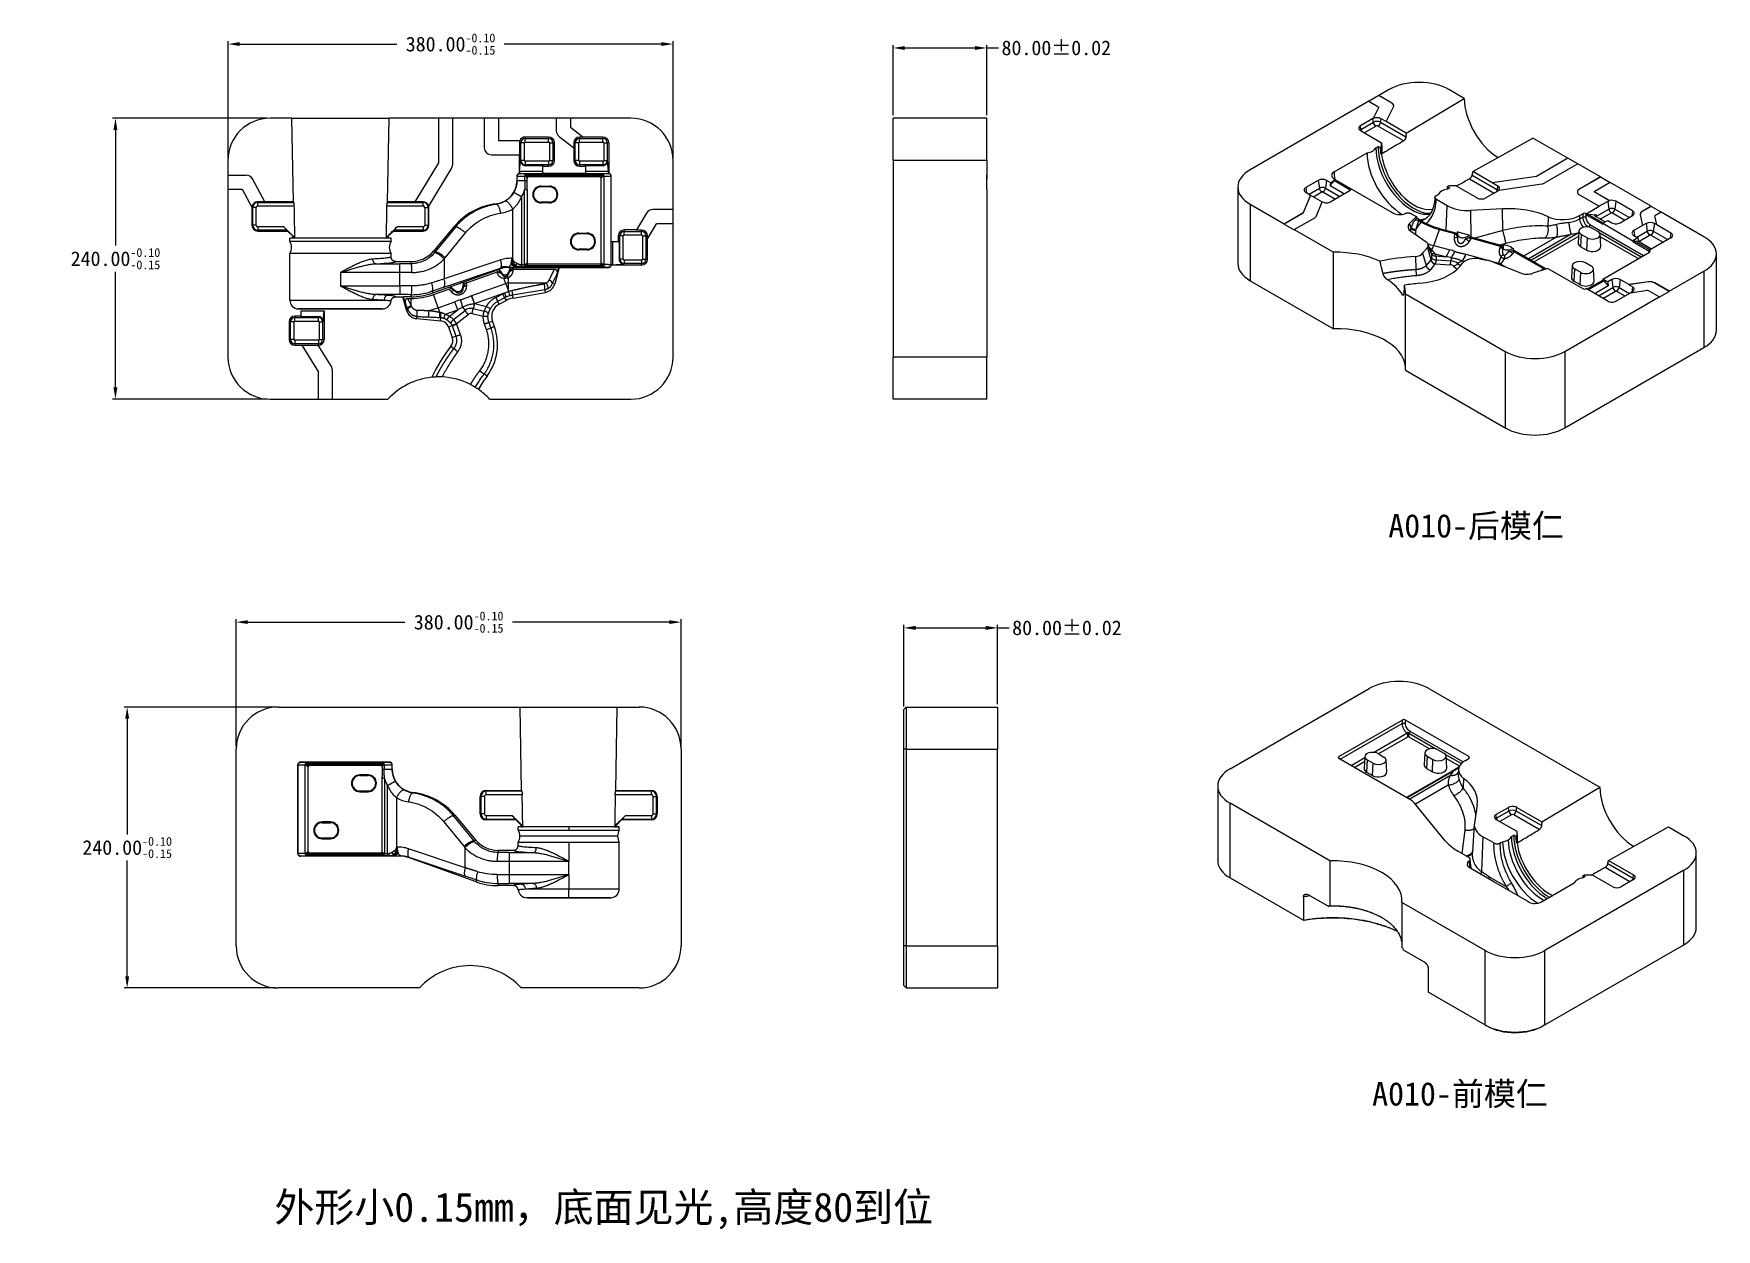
# Model space of a CAD drawing. Header units: millimetres. Extents: x 588 to 2025, y -315 to 707.
import ezdxf

# ---------------------------------------------------------------- set-up
doc = ezdxf.new("R2010")
doc.units = ezdxf.units.MM
doc.layers.add('core', color=7, linetype='Continuous', lineweight=20)
doc.layers.add('dim', color=82, linetype='Continuous', lineweight=9)
doc.dimstyles.get("Standard").update_dxf_attribs({"dimscale": 5, "dimtxt": 0.18, "dimasz": 0.18, "dimexe": 0.18, "dimexo": 0.0625, "dimgap": 0.09, "dimtad": 0, "dimtih": 1, "dimtoh": 1, "dimzin": 0, "dimdsep": 46, "dimtxsty": 'Standard', "dimcen": 0.09, "dimadec": 0, "dimazin": 0, "dimtfac": 1, "dimtofl": 0, "dimtmove": 0, "dimatfit": 3, "dimfxl": 0, "dimtolj": 1, "dimtzin": 0, "dimarcsym": 0})

msp = doc.modelspace()

# ---------------------------------------------------------------- texts
at = {"layer": 'core', "lineweight": 18, "attachment_point": 1}
for s, width, insert, char_height in [('{\\fSimSun|b0|i0|c134|p2;A010-后模仁}', 284.37275, (1745.009, 296.124), 20), ('{\\fSimSun|b0|i0|c134|p2;A010-前模仁}', 284.37275, (1731.185, -189.13), 20), ('{\\fSimSun|b0|i0|c134|p2;外形小}0.15mm{\\fSimSun|b0|i0|c134|p2;，底面见光,高度80到位}', 727.49241, (793.955, -283.435), 25)]:
    msp.add_mtext_dynamic_manual_height_columns(s, width=width, gutter_width=1, heights=[0], dxfattribs=dict(at, insert=insert, char_height=char_height))

# ---------------------------------------------------------------- blocks, each defined once
blk = doc.blocks.new('*D1')
at = {"layer": 'Defpoints', "color": 0, "lineweight": 18, "transparency": 16777216}
for p in [(1134.3, 697.6), (754.3, 598.3), (1134.3, 598.3)]:
    blk.add_point(p, dxfattribs=at)
at = {"layer": 'dim', "color": 0, "lineweight": -2, "transparency": 16777216}
for p, q in [((754.3, 600.8), (754.3, 700.1)), ((764.3, 697.6), (898.4, 697.6)), ((1124.3, 697.6), (990.1, 697.6)), ((1134.3, 600.8), (1134.3, 700.1))]:
    blk.add_line(p, q, dxfattribs=at)
at = {"layer": 'dim', "color": 0, "lineweight": 18, "transparency": 16777216}
for points in [[(764.3, 699.3), (764.3, 696), (754.3, 697.6)], [(1124.3, 699.3), (1124.3, 696), (1134.3, 697.6)]]:
    blk.add_solid(points, dxfattribs=at)
at = {"layer": 'dim', "color": 0, "lineweight": 18, "transparency": 16777216, "insert": (944.3, 697.6), "char_height": 12.5, "attachment_point": 5}
blk.add_mtext('\\A1;380.00{\\H7.5;\\S-0.10^ -0.15;}', dxfattribs=at)
blk = doc.blocks.new('*D2')
at = {"layer": 'Defpoints', "color": 0, "lineweight": 18, "transparency": 16777216}
for p in [(790.3, 634.3), (658.2, 394.3), (790.3, 394.3)]:
    blk.add_point(p, dxfattribs=at)
at = {"layer": 'dim', "color": 0, "lineweight": -2, "transparency": 16777216}
for p, q in [((787.8, 634.3), (655.7, 634.3)), ((658.2, 624.3), (658.2, 525.5)), ((658.2, 404.3), (658.2, 503)), ((787.8, 394.3), (655.7, 394.3))]:
    blk.add_line(p, q, dxfattribs=at)
at = {"layer": 'dim', "color": 0, "lineweight": 18, "transparency": 16777216}
for points in [[(656.5, 624.3), (659.8, 624.3), (658.2, 634.3)], [(656.5, 404.3), (659.8, 404.3), (658.2, 394.3)]]:
    blk.add_solid(points, dxfattribs=at)
at = {"layer": 'dim', "color": 0, "lineweight": 18, "transparency": 16777216, "insert": (658.2, 514.3), "char_height": 12.5, "attachment_point": 5}
blk.add_mtext('\\A1;240.00{\\H7.5;\\S-0.10^ -0.15;}', dxfattribs=at)
blk = doc.blocks.new('*D3')
at = {"layer": 'Defpoints', "color": 0, "lineweight": 18, "transparency": 16777216}
for p in [(1402.1, 694.3), (1322.1, 634.3), (1402.1, 634.3)]:
    blk.add_point(p, dxfattribs=at)
at = {"layer": 'dim', "color": 0, "lineweight": -2, "transparency": 16777216}
for p, q in [((1322.1, 636.8), (1322.1, 696.7)), ((1332.1, 694.3), (1392.1, 694.3)), ((1402.1, 636.8), (1402.1, 696.7)), ((1402.1, 694.3), (1412.1, 694.3))]:
    blk.add_line(p, q, dxfattribs=at)
at = {"layer": 'dim', "color": 0, "lineweight": 18, "transparency": 16777216}
for points in [[(1332.1, 695.9), (1332.1, 692.6), (1322.1, 694.3)], [(1392.1, 695.9), (1392.1, 692.6), (1402.1, 694.3)]]:
    blk.add_solid(points, dxfattribs=at)
at = {"layer": 'dim', "color": 0, "lineweight": 18, "transparency": 16777216, "insert": (1461.5, 694.3), "char_height": 12.5, "attachment_point": 5}
blk.add_mtext('\\A1;80.00\\M+5A1C00.02', dxfattribs=at)
blk = doc.blocks.new('*D7')
at = {"layer": 'Defpoints', "color": 0, "lineweight": 18, "transparency": 16777216}
for p in [(797.2, 131.3), (668.2, -108.7), (797.2, -108.7)]:
    blk.add_point(p, dxfattribs=at)
at = {"layer": 'dim', "color": 0, "lineweight": -2, "transparency": 16777216}
for p, q in [((794.7, 131.3), (665.7, 131.3)), ((668.2, 121.3), (668.2, 22.5)), ((668.2, -98.7), (668.2, 0.1)), ((794.7, -108.7), (665.7, -108.7))]:
    blk.add_line(p, q, dxfattribs=at)
at = {"layer": 'dim', "color": 0, "lineweight": 18, "transparency": 16777216}
for points in [[(666.5, 121.3), (669.9, 121.3), (668.2, 131.3)], [(666.5, -98.7), (669.9, -98.7), (668.2, -108.7)]]:
    blk.add_solid(points, dxfattribs=at)
at = {"layer": 'dim', "color": 0, "lineweight": 18, "transparency": 16777216, "insert": (668.2, 11.3), "char_height": 12.5, "attachment_point": 5}
blk.add_mtext('\\A1;240.00{\\H7.5;\\S-0.10^ -0.15;}', dxfattribs=at)
blk = doc.blocks.new('*D8')
at = {"layer": 'Defpoints', "color": 0, "lineweight": 18, "transparency": 16777216}
for p in [(1141.2, 203.8), (761.2, 95.3), (1141.2, 95.3)]:
    blk.add_point(p, dxfattribs=at)
at = {"layer": 'dim', "color": 0, "lineweight": -2, "transparency": 16777216}
for p, q in [((761.2, 97.8), (761.2, 206.3)), ((771.2, 203.8), (905.4, 203.8)), ((1131.2, 203.8), (997.1, 203.8)), ((1141.2, 97.8), (1141.2, 206.3))]:
    blk.add_line(p, q, dxfattribs=at)
at = {"layer": 'dim', "color": 0, "lineweight": 18, "transparency": 16777216}
for points in [[(771.2, 205.5), (771.2, 202.2), (761.2, 203.8)], [(1131.2, 205.5), (1131.2, 202.2), (1141.2, 203.8)]]:
    blk.add_solid(points, dxfattribs=at)
at = {"layer": 'dim', "color": 0, "lineweight": 18, "transparency": 16777216, "insert": (951.2, 203.8), "char_height": 12.5, "attachment_point": 5}
blk.add_mtext('\\A1;380.00{\\H7.5;\\S-0.10^ -0.15;}', dxfattribs=at)
blk = doc.blocks.new('*D9')
at = {"layer": 'Defpoints', "color": 0, "lineweight": 18, "transparency": 16777216}
for p in [(1411.3, 198.9), (1411.3, 131.3), (1331.3, 129.3)]:
    blk.add_point(p, dxfattribs=at)
at = {"layer": 'dim', "color": 0, "lineweight": -2, "transparency": 16777216}
for p, q in [((1331.3, 131.8), (1331.3, 201.4)), ((1411.3, 133.8), (1411.3, 201.4)), ((1341.3, 198.9), (1401.3, 198.9)), ((1411.3, 198.9), (1421.3, 198.9))]:
    blk.add_line(p, q, dxfattribs=at)
at = {"layer": 'dim', "color": 0, "lineweight": 18, "transparency": 16777216}
for points in [[(1341.3, 200.6), (1341.3, 197.2), (1331.3, 198.9)], [(1401.3, 200.6), (1401.3, 197.2), (1411.3, 198.9)]]:
    blk.add_solid(points, dxfattribs=at)
at = {"layer": 'dim', "color": 0, "lineweight": 18, "transparency": 16777216, "insert": (1470.6, 198.9), "char_height": 12.5, "attachment_point": 5}
blk.add_mtext('\\A1;80.00\\M+5A1C00.02', dxfattribs=at)

# ---------------------------------------------------------------- dimensions: what is measured, and where the dimension line sits
at = {"layer": 'dim', "lineweight": 18}
for base, p1, p2, override, picture, middle in [((1134.271, 697.623), (754.271, 598.262), (1134.271, 598.262), {"dimtxt": 2.5, "dimasz": 2, "dimexe": 0.49975, "dimexo": 0.49975, "dimgap": 0.49975, "dimtol": 1, "dimlim": 0, "dimtp": -0.1, "dimtm": 0.15, "dimtfac": 0.6, "dimtdec": 2, "dimtolj": 1}, '*D1', (944.271, 697.623)), ((1141.225, 203.847), (761.225, 95.301), (1141.225, 95.301), {"dimtxt": 2.5, "dimasz": 2, "dimexe": 0.49975, "dimexo": 0.49975, "dimgap": 0.49975, "dimtol": 1, "dimlim": 0, "dimtp": -0.1, "dimtm": 0.15, "dimtfac": 0.6, "dimtdec": 2, "dimtolj": 1}, '*D8', (951.225, 203.847)), ((1411.26, 198.905), (1331.26, 129.301), (1411.26, 131.301), {"dimtxt": 2.5, "dimasz": 2, "dimexe": 0.49975, "dimexo": 0.49975, "dimgap": 0.49975, "dimtol": 1, "dimlim": 0, "dimtp": 0.02, "dimtm": 0.02, "dimtfac": 1, "dimtdec": 2, "dimtolj": 1}, '*D9', (1470.633, 198.905))]:
    dim = msp.add_linear_dim(base=base, p1=p1, p2=p2, dimstyle='Standard', override=override, dxfattribs=at)
    dim.commit()
    dim.dimension.update_dxf_attribs({"geometry": picture, "text_midpoint": middle})
dim = msp.add_linear_dim(base=(1402.091, 694.251), p1=(1322.091, 634.262), p2=(1402.091, 634.262), dimstyle='Standard', override={"dimtxt": 2.5, "dimasz": 2, "dimexe": 0.49975, "dimexo": 0.49975, "dimgap": 0.49975, "dimtol": 1, "dimtp": 0.02, "dimtm": 0.02}, dxfattribs=at)
dim.commit()
dim.dimension.update_dxf_attribs({"geometry": '*D3', "text_midpoint": (1461.465, 694.251), "dimtype": 160})
for base, p1, p2, picture, middle in [((658.164, 394.262), (790.271, 634.262), (790.271, 394.262), '*D2', (658.164, 514.262)), ((668.197, -108.699), (797.225, 131.301), (797.225, -108.699), '*D7', (668.197, 11.301))]:
    dim = msp.add_linear_dim(base=base, p1=p1, p2=p2, angle=90, dimstyle='Standard', override={"dimtxt": 2.5, "dimasz": 2, "dimexe": 0.49975, "dimexo": 0.49975, "dimgap": 0.49975, "dimtol": 1, "dimlim": 0, "dimtp": -0.1, "dimtm": 0.15, "dimtfac": 0.6, "dimtdec": 2, "dimtolj": 1}, dxfattribs=at)
    dim.commit()
    dim.dimension.update_dxf_attribs({"geometry": picture, "text_midpoint": middle})

# ---------------------------------------------------------------- linework, layer by layer
at = {"layer": 'core', "lineweight": 18}
for p, q in [((1728.456, 648.757), (1627.027, 590.196)), ((1728.456, 648.757), (1736.935, 643.862)), ((1736.942, 653.566), (1728.534, 648.712)), ((1745.821, 658.782), (1736.942, 653.656)), ((1736.942, 653.656), (1747.935, 647.308)), ((1736.942, 653.656), (1736.942, 653.566)), ((1747.935, 647.218), (1736.942, 653.566)), ((1760.301, 621.568), (1809.864, 651.2)), ((1809.864, 651.2), (1796.732, 658.782)), ((808.842, 634.262), (790.271, 634.262)), ((808.842, 634.262), (891.761, 634.262)), ((810.088, 562.924), (808.842, 634.262)), ((890.515, 562.924), (891.761, 634.262)), ((933.946, 634.262), (891.761, 634.262)), ((945.946, 634.262), (933.946, 634.262)), ((933.946, 634.262), (933.946, 596.214)), ((973.13, 634.262), (945.946, 634.262)), ((945.946, 634.262), (945.946, 594.545)), ((985.13, 634.262), (973.13, 634.262)), ((973.13, 634.262), (973.13, 608.966)), ((1034.583, 634.262), (985.13, 634.262)), ((985.13, 634.262), (985.13, 614.966)), ((1046.583, 634.262), (1034.583, 634.262)), ((1034.583, 634.262), (1034.583, 623.457)), ((1098.271, 634.262), (1046.583, 634.262)), ((1046.583, 634.262), (1046.583, 626.401)), ((1322.091, 598.262), (1322.091, 634.262)), ((1402.091, 634.262), (1322.091, 634.262)), ((1402.091, 598.262), (1402.091, 634.262)), ((1731.763, 633.962), (1721.157, 627.838)), ((1736.935, 643.772), (1731.959, 633.964)), ((1736.935, 643.862), (1731.969, 634.074)), ((1736.935, 643.772), (1736.935, 643.862)), ((1743.145, 631.367), (1738.821, 633.864)), ((1743.152, 631.469), (1749.451, 643.885)), ((1028.061, 618.2), (1008.061, 618.2)), ((1036.911, 618.711), (1049.447, 609.014)), ((1057.183, 618.2), (1046.583, 626.401)), ((1057.208, 618.181), (1054.447, 618.181)), ((1057.183, 618.2), (1057.208, 618.181)), ((1074.447, 618.2), (1057.183, 618.2)), ((1721.157, 623.756), (1739.115, 613.387)), ((1743.152, 631.469), (1743.145, 631.367)), ((1760.301, 621.568), (1743.152, 631.469)), ((1003.383, 614.966), (985.13, 614.966)), ((1003.081, 613.2), (1003.081, 602.966)), ((1003.404, 614.966), (1003.383, 614.966)), ((1033.061, 598.2), (1033.061, 613.2)), ((1049.447, 609.014), (1049.466, 608.999)), ((1049.447, 609.014), (1049.447, 598.2)), ((1049.466, 613.2), (1049.466, 608.999)), ((1079.447, 613.2), (1079.447, 587.202)), ((1698.77, 588.494), (1726.831, 604.695)), ((1734.318, 609.018), (1736.26, 610.139)), ((1738.118, 609.138), (1736.26, 610.139)), ((1738.118, 609.138), (1739.115, 609.713)), ((1739.43, 604.633), (1738.433, 604.057)), ((1738.433, 604.057), (1739.173, 603.659)), ((1739.115, 609.713), (1739.115, 613.387)), ((1817.172, 588.734), (1868.496, 617.349)), ((1898.325, 600.127), (1868.496, 617.349)), ((754.271, 598.262), (754.271, 585.705)), ((933.946, 596.214), (913.874, 562.924)), ((925.687, 559.276), (945.084, 591.447)), ((979.13, 602.966), (1003.061, 602.966)), ((1003.061, 602.966), (1003.081, 602.966)), ((1003.061, 587.202), (1003.061, 602.966)), ((1003.238, 588.7), (1004.168, 598.2)), ((1008.061, 593.884), (1023.061, 593.884)), ((1023.061, 593.884), (1023.061, 593.2)), ((1023.061, 587.202), (1023.061, 593.2)), ((1023.061, 593.2), (1028.061, 593.2)), ((1054.447, 593.2), (1059.447, 593.2)), ((1059.447, 593.2), (1059.447, 593.884)), ((1059.447, 593.884), (1074.447, 593.884)), ((1059.447, 593.2), (1059.447, 587.202)), ((1079.27, 588.7), (1078.34, 598.2)), ((1134.271, 556.2), (1134.271, 598.262)), ((1322.091, 598.262), (1322.091, 430.262)), ((1402.091, 598.262), (1402.091, 585.705)), ((1898.325, 600.127), (1871.421, 584.594)), ((1898.325, 600.037), (1871.421, 584.504)), ((1906.811, 595.228), (1878.726, 579.014)), ((1898.325, 600.127), (1898.325, 600.037)), ((1906.733, 595.183), (1898.325, 600.037)), ((1926.033, 584.13), (1906.811, 595.228)), ((754.271, 585.705), (754.271, 573.705)), ((754.271, 585.705), (769.819, 585.705)), ((785.835, 562.924), (775.083, 582.584)), ((1001.051, 581.172), (1001.051, 585.195)), ((1003.238, 587.15), (1003.061, 587.202)), ((1023.061, 588.7), (1003.238, 588.7)), ((1003.238, 588.7), (1003.238, 587.15)), ((1003.238, 587.15), (1023.061, 587.15)), ((1008.405, 584.744), (1007.831, 584.744)), ((1009.594, 581.168), (1009.594, 583.184)), ((1071.904, 584.187), (1010.598, 584.187)), ((1021.654, 576.303), (1028.689, 576.303)), ((1028.689, 575.645), (1021.654, 575.645)), ((1023.061, 587.202), (1059.447, 587.202)), ((1023.061, 587.202), (1023.061, 587.15)), ((1079.27, 588.7), (1059.447, 588.7)), ((1059.447, 587.202), (1059.447, 587.15)), ((1059.447, 587.15), (1079.27, 587.15)), ((1072.909, 510.794), (1072.909, 583.21)), ((1075.224, 584.747), (1074.529, 584.747)), ((1079.27, 587.15), (1079.27, 588.7)), ((1079.27, 587.15), (1079.445, 587.202)), ((1081.451, 528.808), (1081.451, 585.195)), ((1402.091, 585.705), (1401.981, 585.705)), ((1401.981, 585.705), (1401.981, 573.705)), ((1402.091, 585.705), (1402.091, 582.584)), ((1402.091, 573.705), (1402.091, 582.584)), ((1616.483, 575.499), (1616.483, 510.18)), ((1685.161, 581.178), (1674.554, 575.054)), ((1695.767, 579.137), (1692.232, 581.178)), ((1695.422, 576.674), (1698.949, 580.974)), ((1695.422, 576.674), (1695.767, 579.137)), ((1695.422, 576.674), (1706.028, 570.551)), ((1698.949, 580.974), (1695.767, 579.137)), ((1698.587, 582.449), (1699.307, 582.003)), ((1698.949, 580.974), (1713.091, 572.809)), ((1699.794, 581.712), (1748.139, 553.801)), ((1795.433, 573.733), (1797.375, 574.854)), ((1795.641, 575.927), (1796.638, 576.502)), ((1795.641, 575.927), (1797.375, 574.854)), ((1803.002, 576.502), (1796.638, 576.502)), ((1803.002, 576.502), (1820.96, 566.134)), ((1833.688, 579.198), (1817.172, 588.734)), ((1871.421, 584.504), (1833.666, 579.105)), ((1833.688, 579.198), (1833.666, 579.105)), ((1838.624, 576.242), (1833.666, 579.105)), ((1871.421, 584.594), (1833.688, 579.198)), ((1839.463, 572.886), (1875.926, 578.101)), ((1871.421, 584.504), (1871.421, 584.594)), ((1926.033, 584.13), (1908.146, 573.803)), ((1926.033, 584.04), (1908.146, 573.713)), ((1934.518, 579.231), (1920.874, 571.354)), ((1926.033, 584.13), (1926.033, 584.04)), ((1934.44, 579.186), (1926.033, 584.04)), ((1969.486, 559.042), (1934.518, 579.231)), ((754.271, 573.705), (754.271, 430.262)), ((754.271, 573.705), (766.262, 573.705)), ((766.262, 573.705), (774.738, 558.206)), ((785.846, 562.904), (779.73, 562.904)), ((785.835, 562.924), (785.846, 562.904)), ((810.088, 562.924), (785.835, 562.924)), ((913.874, 562.924), (890.515, 562.924)), ((913.874, 562.924), (913.862, 562.904)), ((920.873, 562.904), (913.862, 562.904)), ((1009.594, 573.18), (1009.594, 510.828)), ((1028.689, 562.58), (1021.654, 562.58)), ((1028.689, 561.921), (1021.654, 561.921)), ((1402.091, 573.705), (1401.981, 573.705)), ((1402.091, 573.705), (1402.091, 430.262)), ((1627.027, 560.802), (1656.12, 544.006)), ((1678.65, 568.607), (1672.42, 553.416)), ((1678.656, 568.53), (1672.42, 553.327)), ((1674.554, 570.972), (1678.65, 568.607)), ((1678.65, 568.607), (1678.656, 568.53)), ((1678.656, 568.53), (1688.596, 562.79)), ((1683.704, 550.864), (1688.621, 562.85)), ((1688.621, 562.85), (1688.696, 562.807)), ((1713.091, 572.809), (1695.767, 562.807)), ((1786.005, 565.007), (1795.244, 559.674)), ((1786.009, 568.292), (1787.946, 569.41)), ((1828.031, 566.134), (1838.638, 572.258)), ((1908.146, 568.904), (1925.068, 559.134)), ((1933.781, 563.902), (1920.874, 571.354)), ((1920.874, 571.264), (1920.874, 571.354)), ((1933.796, 563.804), (1920.874, 571.264)), ((1932.318, 563.215), (1925.082, 559.037)), ((1933.796, 563.804), (1933.781, 563.902)), ((1953.518, 555.148), (1939.376, 563.312)), ((774.73, 557.924), (774.73, 542.924)), ((925.873, 542.924), (925.873, 557.924)), ((1111.738, 553.298), (1103.001, 538.808)), ((1134.271, 556.2), (1116.877, 556.2)), ((1134.271, 544.2), (1134.271, 556.2)), ((1656.12, 544.006), (1672.42, 553.416)), ((1672.42, 553.327), (1656.12, 543.916)), ((1664.605, 539.107), (1682.108, 549.212)), ((1672.42, 553.327), (1672.42, 553.416)), ((1748.643, 553.519), (1749.415, 553.104)), ((1763.183, 544.393), (1768.999, 550.209)), ((1764.638, 552.726), (1768.999, 550.209)), ((1766.099, 545.62), (1769.334, 548.855)), ((1768.999, 550.209), (1769.334, 548.855)), ((1773.98, 546.172), (1769.334, 548.855)), ((1770.745, 546.857), (1772.958, 545.58)), ((1842.578, 556.863), (1815.2, 555.48)), ((1908.236, 551.057), (1911.081, 552.7)), ((1913.921, 552.699), (1925.068, 559.134)), ((1914.009, 551.789), (1913.921, 552.699)), ((1915.105, 552.422), (1914.009, 551.789)), ((1914.009, 551.789), (1928.026, 543.696)), ((1915.105, 552.422), (1922.481, 551.611)), ((1928.415, 544.737), (1915.105, 552.422)), ((1922.182, 550.218), (1930.045, 545.678)), ((1925.068, 559.134), (1925.082, 559.037)), ((1928.063, 544.534), (1932.305, 546.983)), ((1932.305, 546.983), (1935.84, 544.941)), ((1942.911, 544.941), (1953.518, 551.065)), ((1960.137, 551.743), (1962.144, 542.667)), ((1969.486, 559.042), (1961.846, 554.631)), ((1969.486, 558.953), (1961.846, 554.541)), ((1969.486, 559.042), (1969.486, 558.953)), ((1977.894, 554.099), (1969.486, 558.953)), ((1977.972, 554.143), (1972.413, 550.934)), ((1974.11, 543.258), (1972.413, 550.934)), ((1972.413, 550.844), (1972.413, 550.934)), ((1974.114, 543.15), (1972.413, 550.844)), ((2014.521, 533.041), (1977.972, 554.143)), ((779.73, 537.924), (805.126, 537.924)), ((809.626, 533.424), (805.126, 537.924)), ((809.626, 532.014), (807.086, 531.925)), ((893.516, 531.925), (807.086, 531.925)), ((807.086, 529.18), (807.086, 531.925)), ((809.626, 533.424), (810.071, 533.424)), ((809.626, 532.014), (809.626, 533.424)), ((810.071, 532.014), (809.626, 532.014)), ((810.071, 533.424), (810.071, 532.014)), ((810.071, 532.014), (811.083, 532.049)), ((811.083, 532.049), (889.52, 532.049)), ((890.532, 533.424), (890.532, 532.014)), ((890.532, 533.424), (890.976, 533.424)), ((890.976, 532.014), (890.532, 532.014)), ((895.476, 537.924), (890.976, 533.424)), ((890.976, 532.014), (890.976, 533.424)), ((890.976, 532.014), (893.516, 531.925)), ((893.516, 529.18), (893.516, 531.925)), ((895.476, 537.924), (920.873, 537.924)), ((947.514, 541.855), (929.848, 520.802)), ((1053.814, 536.103), (1060.849, 536.103)), ((1060.849, 535.445), (1053.814, 535.445)), ((1087.454, 533.808), (1087.454, 528.808)), ((1103.001, 538.808), (1092.454, 538.808)), ((1103.001, 538.808), (1102.99, 538.788)), ((1107.454, 538.788), (1102.99, 538.788)), ((1112.435, 531.213), (1112.435, 533.808)), ((1112.454, 531.245), (1120.265, 544.2)), ((1134.271, 544.2), (1120.265, 544.2)), ((1134.271, 430.262), (1134.271, 544.2)), ((1656.12, 544.006), (1656.12, 543.916)), ((1656.12, 543.916), (1664.605, 539.017)), ((1664.605, 539.107), (1698.154, 519.737)), ((1664.605, 539.107), (1664.605, 539.017)), ((1764.183, 537.795), (1777.267, 528.793)), ((1788.83, 539.131), (1801.519, 535.672)), ((1789.448, 539.888), (1803.47, 536.066)), ((1803.908, 537.121), (1803.47, 536.066)), ((1803.47, 536.066), (1804.076, 532.975)), ((1814.645, 534.195), (1803.908, 537.121)), ((1803.908, 537.121), (1804.479, 534.205)), ((1810.793, 532.591), (1814.645, 534.195)), ((1811.228, 531.262), (1815.133, 532.887)), ((1814.645, 534.195), (1815.133, 532.887)), ((1815.133, 532.887), (1843.139, 525.255)), ((1815.977, 531.732), (1840.478, 525.055)), ((1907.46, 533.377), (1869.567, 511.5)), ((1907.749, 537.863), (1907.091, 527.62)), ((1914.632, 532.184), (1909.657, 535.056)), ((1923.87, 537.518), (1918.896, 540.39)), ((1926.437, 524.748), (1925.779, 534.991)), ((1958.336, 514.337), (1925.903, 533.062)), ((1928.063, 544.534), (1928.026, 543.696)), ((1928.063, 544.534), (1953.792, 529.679)), ((1958.033, 532.128), (1953.792, 529.679)), ((1962.144, 542.667), (1954.497, 538.252)), ((1954.497, 534.169), (1958.033, 532.128)), ((1958.033, 532.128), (1958.517, 529.239)), ((1962.144, 542.667), (1962.147, 542.563)), ((1965.118, 544.278), (1962.147, 542.563)), ((1986.317, 532.128), (1967.934, 521.514)), ((1974.114, 543.15), (1972.161, 544.278)), ((1986.317, 536.211), (1974.11, 543.258)), ((1974.11, 543.258), (1974.114, 543.15)), ((807.086, 529.18), (893.516, 529.18)), ((893.516, 518.591), (807.086, 518.591)), ((807.086, 478.908), (807.086, 518.591)), ((893.516, 515.853), (893.516, 518.591)), ((1060.849, 522.38), (1053.814, 522.38)), ((1060.849, 521.721), (1053.814, 521.721)), ((1081.451, 528.808), (1081.399, 528.808)), ((1081.399, 508.984), (1081.399, 528.808)), ((1087.454, 528.808), (1081.451, 528.808)), ((1082.954, 508.984), (1082.954, 528.808)), ((1087.454, 528.808), (1088.138, 528.808)), ((1088.138, 528.808), (1088.138, 513.808)), ((1112.454, 531.245), (1112.435, 531.213)), ((1112.454, 513.808), (1112.454, 531.245)), ((1698.154, 454.417), (1698.154, 519.737)), ((1778.373, 523.852), (1774.295, 518.864)), ((1781.651, 518.748), (1778.994, 526.699)), ((1843.139, 525.255), (1842.528, 522.848)), ((1843.507, 526.329), (1842.926, 524.039)), ((1843.139, 525.255), (1843.507, 526.329)), ((1844.864, 525.959), (1843.507, 526.329)), ((1847.866, 521.914), (1851.738, 522.954)), ((1848.035, 520.479), (1852.116, 521.575)), ((1850.496, 523.671), (1851.738, 522.954)), ((1852.116, 521.575), (1851.738, 522.954)), ((1852.116, 521.575), (1879.8, 505.592)), ((1852.568, 520.131), (1877.394, 505.798)), ((1914.166, 521.658), (1909.192, 524.53)), ((1928.06, 496.857), (1967.932, 519.877)), ((1953.792, 529.679), (1953.755, 528.842)), ((1954.851, 529.475), (1953.755, 528.842)), ((1953.755, 528.842), (1967.772, 520.749)), ((1954.851, 529.475), (1958.517, 529.239)), ((1968.286, 521.718), (1954.851, 529.475)), ((1958.517, 529.239), (1969.123, 523.116)), ((1967.772, 520.749), (1967.932, 521.507)), ((2025.065, 453.025), (2025.065, 518.345)), ((897.536, 511.827), (910.601, 511.827)), ((955.972, 494.585), (985.122, 505.04)), ((957.983, 493.766), (983.486, 502.913)), ((985.122, 505.04), (985.567, 505.116)), ((985.122, 505.04), (987.639, 501.66)), ((986.979, 505.622), (985.567, 505.116)), ((985.567, 505.116), (987.961, 501.9)), ((993.765, 506.802), (995.521, 506.802)), ((994.057, 502.79), (995.521, 506.802)), ((994.434, 502.652), (995.977, 506.881)), ((995.977, 506.881), (995.521, 506.802)), ((995.977, 506.881), (1036.614, 506.881)), ((998.065, 505.432), (1033.174, 505.432)), ((1010.596, 509.817), (1071.904, 509.817)), ((1037.009, 506.802), (1033.25, 492.77)), ((1036.614, 506.881), (1034.951, 500.673)), ((1037.009, 506.802), (1036.614, 506.881)), ((1037.009, 506.802), (1079.444, 506.802)), ((1074.529, 509.257), (1075.224, 509.257)), ((1081.399, 508.984), (1082.954, 508.984)), ((1081.399, 508.984), (1081.451, 508.809)), ((1107.454, 508.808), (1081.451, 508.808)), ((1082.954, 508.984), (1092.454, 509.914)), ((1806.226, 507.876), (1808.338, 510.459)), ((1822.752, 514.118), (1829.237, 512.954)), ((1834.771, 511.386), (1857.758, 502.093)), ((1881.075, 506.016), (1868.494, 501.823)), ((1881.075, 506.016), (1911.081, 488.692)), ((1902.063, 508.322), (1901.405, 498.079)), ((1908.947, 502.643), (1903.972, 505.515)), ((1918.185, 507.977), (1913.211, 510.849)), ((1920.752, 495.207), (1920.094, 505.45)), ((1984.779, 486.476), (2014.521, 503.648)), ((929.235, 484.996), (943.832, 490.231)), ((944.349, 490.333), (943.832, 490.231)), ((943.832, 490.231), (948.045, 486.873)), ((955.525, 494.341), (944.349, 490.333)), ((944.349, 490.333), (948.324, 487.165)), ((954.765, 489.653), (955.525, 494.341)), ((955.202, 489.832), (955.972, 494.585)), ((955.525, 494.341), (955.972, 494.585)), ((1627.027, 495.483), (1698.154, 454.417)), ((1908.481, 492.117), (1903.507, 494.989)), ((1932.305, 478.076), (1913.918, 488.692)), ((1914.588, 488.305), (1928.023, 496.061)), ((1915.688, 487.67), (1929.123, 495.427)), ((1932.788, 490.959), (1922.182, 484.835)), ((1928.06, 496.857), (1928.023, 496.061)), ((1929.123, 495.427), (1928.023, 496.061)), ((1932.305, 494.406), (1928.06, 496.857)), ((1929.123, 495.427), (1932.788, 490.959)), ((1935.84, 496.447), (1932.305, 494.406)), ((1932.305, 494.406), (1932.788, 490.959)), ((1950.369, 492.141), (1942.911, 496.447)), ((1966.794, 494.401), (1950.347, 492.048)), ((1950.369, 492.141), (1950.347, 492.048)), ((1953.504, 490.226), (1950.347, 492.048)), ((1966.794, 494.49), (1950.369, 492.141)), ((1984.779, 486.476), (1972.479, 493.577)), ((1984.779, 486.386), (1972.479, 493.488)), ((897.469, 481.677), (903.635, 481.677)), ((903.635, 481.677), (904.03, 481.756)), ((906.646, 470.442), (903.635, 481.677)), ((910.601, 481.756), (904.03, 481.756)), ((905.705, 475.506), (904.03, 481.756)), ((907.475, 480.307), (910.604, 480.307)), ((929.726, 483.632), (942.934, 488.369)), ((985.847, 475.484), (991.858, 478.644)), ((997.691, 480.637), (1025.327, 485.51)), ((1759.547, 418.972), (1759.547, 484.292)), ((1759.547, 484.292), (1844.816, 435.062)), ((1895.727, 435.062), (1976.294, 481.577)), ((1939.376, 478.076), (1951.706, 485.195)), ((1951.706, 485.195), (1966.39, 487.295)), ((1951.876, 485.219), (1953.504, 486.159)), ((1976.294, 481.577), (1966.39, 487.295)), ((1976.294, 481.487), (1984.779, 486.386)), ((1976.294, 481.577), (1976.294, 481.487)), ((1984.779, 486.476), (1984.779, 486.386)), ((806.423, 460.324), (806.423, 445.324)), ((816.423, 465.324), (811.423, 465.324)), ((814.361, 471.375), (815.416, 471.338)), ((816.117, 471.326), (884.486, 471.326)), ((816.423, 469.824), (816.423, 465.324)), ((816.423, 469.824), (836.423, 469.824)), ((816.423, 464.835), (816.423, 465.324)), ((816.423, 464.835), (831.423, 464.835)), ((835.493, 460.324), (836.423, 469.824)), ((836.423, 469.824), (836.423, 445.324)), ((885.187, 471.338), (886.242, 471.375)), ((915.433, 463.068), (935.711, 461.294)), ((981.806, 456.153), (980.135, 460.811)), ((942.544, 456.025), (945.769, 447.033)), ((811.423, 440.324), (817.216, 440.324)), ((817.216, 440.324), (817.204, 440.343)), ((817.204, 440.343), (831.305, 440.343)), ((817.216, 440.324), (831.415, 417.314)), ((831.317, 440.324), (831.305, 440.343)), ((831.317, 440.324), (831.423, 440.324)), ((842.521, 422.167), (831.317, 440.324)), ((1895.727, 369.742), (2014.521, 438.328)), ((831.415, 394.262), (831.415, 417.314)), ((843.415, 394.262), (843.415, 419.016)), ((1322.091, 394.262), (1322.091, 430.262)), ((1402.091, 394.262), (1402.091, 430.262)), ((1759.547, 418.972), (1844.816, 369.742)), ((790.271, 394.262), (831.415, 394.262)), ((831.415, 394.262), (843.415, 394.262)), ((843.415, 394.262), (890.86, 394.262)), ((977.683, 394.262), (1098.271, 394.262)), ((1402.091, 394.262), (1322.091, 394.262)), ((1609.899, 78.508), (1728.693, 147.093)), ((1779.605, 147.093), (1925.63, 62.786)), ((797.225, 131.301), (1003.736, 131.301)), ((1004.981, 59.963), (1003.736, 131.301)), ((1003.736, 131.301), (1086.654, 131.301)), ((1085.409, 59.963), (1086.654, 131.301)), ((1086.654, 131.301), (1105.225, 131.301)), ((1333.26, 131.301), (1331.26, 129.301)), ((1333.26, 131.301), (1411.26, 131.301)), ((1333.26, 131.301), (1333.26, 95.301)), ((1411.26, 131.301), (1411.26, 95.301)), ((1331.26, 95.301), (1331.26, 129.301)), ((1702.79, 89.011), (1756.802, 120.195)), ((1813.654, 89.011), (1759.641, 120.195)), ((1761.439, 105.64), (1736.547, 91.268)), ((1780.252, 95.576), (1762.841, 105.629)), ((761.225, -72.699), (761.225, 95.301)), ((1141.225, 95.301), (1141.225, -72.699)), ((1331.26, -72.699), (1331.26, 95.301)), ((1333.26, 95.301), (1333.26, -72.699)), ((1411.26, -72.699), (1411.26, 95.301)), ((1763.374, 52.393), (1702.79, 87.372)), ((1725.045, 88.947), (1724.387, 78.703)), ((1736.192, 91.474), (1741.166, 88.602)), ((1776.211, 92.229), (1775.553, 81.986)), ((1778.12, 89.422), (1783.094, 86.55)), ((1787.358, 94.756), (1792.333, 91.884)), ((1794.899, 79.114), (1794.241, 89.357)), ((1805.764, 80.847), (1794.365, 87.428)), ((1810.809, 85.73), (1813.654, 87.372)), ((814.045, 5.848), (814.045, 82.234)), ((892.438, 84.241), (816.052, 84.241)), ((820.967, 81.786), (820.272, 81.786)), ((822.587, 80.249), (822.587, 7.833)), ((884.898, 81.226), (823.593, 81.226)), ((873.842, 73.342), (866.807, 73.342)), ((866.807, 72.684), (873.842, 72.684)), ((885.902, 80.223), (885.902, 78.207)), ((887.665, 81.783), (887.091, 81.783)), ((894.445, 78.211), (894.445, 82.234)), ((1724.757, 84.461), (1716.294, 79.575)), ((1726.488, 75.614), (1731.462, 72.742)), ((1726.953, 86.14), (1731.928, 83.268)), ((1743.733, 75.831), (1743.075, 86.074)), ((1799.537, 76.619), (1760.476, 54.067)), ((1777.654, 78.896), (1782.629, 76.024)), ((1804.936, 77.954), (1804.745, 74.976)), ((1805.412, 80.07), (1805.182, 79.937)), ((866.807, 59.619), (873.842, 59.619)), ((866.807, 58.96), (873.842, 58.96)), ((885.902, 7.867), (885.902, 70.219)), ((974.623, 59.963), (1004.981, 59.963)), ((1085.409, 59.963), (1115.767, 59.963)), ((1599.355, 63.811), (1599.355, 0.124)), ((1876.067, 33.154), (1925.63, 62.786)), ((969.623, 39.963), (969.623, 54.963)), ((1120.767, 54.963), (1120.767, 39.963)), ((1695.13, -0.094), (1609.899, 49.114)), ((1793.513, 17.128), (1767.338, 49.142)), ((1820.865, 47.822), (1818.469, 32.015)), ((1836.923, 39.423), (1847.529, 45.547)), ((1854.6, 45.547), (1876.067, 33.154)), ((841.682, 33.142), (834.647, 33.142)), ((834.647, 32.484), (841.682, 32.484)), ((947.982, 38.894), (965.648, 17.841)), ((1000.02, 34.963), (974.623, 34.963)), ((1004.52, 30.463), (1000.02, 34.963)), ((1004.52, 29.053), (1001.98, 28.964)), ((1001.98, 26.219), (1001.98, 28.964)), ((1045.195, 28.964), (1001.98, 28.964)), ((1004.52, 29.053), (1004.52, 30.463)), ((1004.965, 30.463), (1004.52, 30.463)), ((1004.965, 29.053), (1004.52, 29.053)), ((1004.965, 30.463), (1004.965, 29.053)), ((1004.965, 29.053), (1005.976, 29.088)), ((1084.414, 29.088), (1005.976, 29.088)), ((1088.41, 28.964), (1045.195, 28.964)), ((1085.87, 30.463), (1085.425, 30.463)), ((1085.425, 30.463), (1085.425, 29.053)), ((1085.87, 29.053), (1085.425, 29.053)), ((1085.87, 30.463), (1090.37, 34.963)), ((1085.87, 29.053), (1085.87, 30.463)), ((1085.87, 29.053), (1088.41, 28.964)), ((1088.41, 26.219), (1088.41, 28.964)), ((1115.767, 34.963), (1090.37, 34.963)), ((1818.391, 31.288), (1816.853, 7.335)), ((1854.881, 24.973), (1836.923, 35.341)), ((1932.938, 0.319), (1984.262, 28.934)), ((1984.262, 28.934), (1997.394, 21.353)), ((834.647, 19.419), (841.682, 19.419)), ((834.647, 18.76), (841.682, 18.76)), ((1001.98, 26.219), (1045.195, 26.219)), ((1001.98, 12.892), (1001.98, 15.63)), ((1045.195, 15.63), (1001.98, 15.63)), ((1045.195, 26.219), (1088.41, 26.219)), ((1088.41, 15.63), (1045.195, 15.63)), ((1088.41, -24.053), (1088.41, 15.63)), ((1834.971, 15.16), (1825.733, 20.494)), ((1840.66, 15.162), (1842.597, 16.28)), ((1850.084, 20.603), (1852.025, 21.724)), ((1853.884, 20.723), (1852.025, 21.724)), ((1853.884, 20.723), (1854.881, 21.298)), ((1855.195, 16.218), (1854.199, 15.642)), ((1854.199, 15.642), (1854.939, 15.244)), ((1854.881, 21.298), (1854.881, 24.973)), ((901.732, 3.841), (816.052, 3.841)), ((820.272, 6.296), (820.967, 6.296)), ((823.593, 6.856), (884.9, 6.856)), ((966.235, -18.039), (908.517, 2.661)), ((997.96, 8.866), (984.895, 8.866)), ((1813.7, 2.823), (1804.413, 8.185)), ((1932.938, 0.319), (1954.404, -12.075)), ((2007.938, -57.031), (2007.938, 6.656)), ((1695.13, -0.094), (1695.13, -38.502)), ((1815.073, -6.411), (1814.353, -5.966)), ((1835.115, -17.993), (1815.56, -6.703)), ((1997.394, -8.041), (1878.6, -76.627)), ((1911.199, -14.682), (1913.141, -13.561)), ((1911.407, -12.488), (1912.404, -11.913)), ((1911.407, -12.488), (1913.141, -13.561)), ((1912.404, -11.913), (1918.768, -11.913)), ((1936.726, -22.281), (1918.768, -11.913)), ((998.028, -21.284), (984.895, -21.284)), ((1609.899, -14.573), (1672.514, -50.724)), ((1844.35, -23.324), (1835.115, -17.993)), ((1863.904, -34.614), (1844.35, -23.324)), ((1875.651, -35.206), (1903.712, -19.005)), ((1954.404, -16.157), (1943.797, -22.281)), ((1010.309, -31.623), (1009.254, -31.586)), ((1038.665, -31.635), (1011.01, -31.635)), ((1051.725, -31.635), (1038.665, -31.635)), ((1079.379, -31.635), (1051.725, -31.635)), ((1080.081, -31.623), (1081.136, -31.586)), ((1672.591, -30.927), (1672.591, -50.69)), ((1693.552, -38.947), (1676.63, -29.177)), ((1756.599, -35.584), (1756.599, -73.992)), ((1827.688, -76.627), (1756.599, -35.584)), ((1864.409, -34.896), (1865.181, -35.311)), ((1878.6, -140.313), (1997.394, -71.728)), ((1331.26, -106.699), (1331.26, -72.699)), ((1333.26, -72.699), (1333.26, -108.699)), ((1411.26, -72.699), (1411.26, -108.699)), ((1758.176, -76.258), (1775.099, -86.028)), ((1779.138, -92.442), (1779.138, -112.205)), ((917.759, -108.699), (797.225, -108.699)), ((1105.225, -108.699), (1004.691, -108.699)), ((1333.26, -108.699), (1331.26, -106.699)), ((1333.26, -108.699), (1411.26, -108.699)), ((1779.215, -112.327), (1827.688, -140.313)), ((1827.688, -140.313), (1829.102, -141.13)), ((1878.6, -140.313), (1877.185, -141.13))]:
    msp.add_line(p, q, dxfattribs=at)
at = {"layer": 'core', "lineweight": 13}
for p, q in [((1747.935, 647.308), (1747.935, 647.218)), ((1732.202, 630.834), (1731.763, 633.962)), ((1738.395, 630.834), (1738.821, 633.864)), ((1008.061, 618.2), (1008.061, 616.874)), ((1028.061, 618.2), (1028.061, 616.874)), ((1054.447, 618.181), (1054.447, 616.874)), ((1074.447, 618.2), (1074.447, 616.874)), ((1721.596, 624.71), (1721.157, 627.838)), ((1721.596, 624.71), (1732.202, 630.834)), ((1724.392, 621.888), (1734.291, 627.603)), ((1736.306, 627.603), (1758.135, 615)), ((1738.395, 630.834), (1759.979, 618.373)), ((1003.081, 613.2), (1004.387, 613.2)), ((1007.342, 613.2), (1004.387, 613.2)), ((1004.387, 598.2), (1004.387, 613.2)), ((1007.342, 598.2), (1007.342, 613.2)), ((1008.061, 616.874), (1028.061, 616.874)), ((1008.061, 613.92), (1008.061, 616.874)), ((1008.061, 613.92), (1028.061, 613.92)), ((1028.061, 613.92), (1028.061, 616.874)), ((1028.781, 613.2), (1028.781, 598.2)), ((1028.781, 613.2), (1031.735, 613.2)), ((1031.735, 613.2), (1031.735, 598.2)), ((1033.061, 613.2), (1031.735, 613.2)), ((1049.466, 613.2), (1050.773, 613.2)), ((1053.727, 613.2), (1050.773, 613.2)), ((1050.773, 598.2), (1050.773, 613.2)), ((1053.727, 598.2), (1053.727, 613.2)), ((1054.447, 613.92), (1054.447, 616.874)), ((1054.447, 616.874), (1074.447, 616.874)), ((1054.447, 613.92), (1074.447, 613.92)), ((1074.447, 613.92), (1074.447, 616.874)), ((1075.166, 613.2), (1078.121, 613.2)), ((1075.166, 613.2), (1075.166, 598.2)), ((1079.447, 613.2), (1078.121, 613.2)), ((1078.121, 613.2), (1078.121, 598.2)), ((1739.377, 611.256), (1739.182, 611.369)), ((1004.168, 598.2), (1004.387, 598.2)), ((1007.342, 598.2), (1004.387, 598.2)), ((1028.061, 597.481), (1008.061, 597.481)), ((1008.061, 597.481), (1008.061, 594.526)), ((1008.061, 593.884), (1008.061, 594.526)), ((1028.061, 594.526), (1008.061, 594.526)), ((1028.061, 597.481), (1028.061, 594.526)), ((1028.061, 593.2), (1028.061, 594.526)), ((1028.781, 598.2), (1031.735, 598.2)), ((1033.061, 598.2), (1031.735, 598.2)), ((1049.447, 598.2), (1050.773, 598.2)), ((1053.727, 598.2), (1050.773, 598.2)), ((1054.447, 597.481), (1054.447, 594.526)), ((1074.447, 597.481), (1054.447, 597.481)), ((1074.447, 594.526), (1054.447, 594.526)), ((1054.447, 593.2), (1054.447, 594.526)), ((1074.447, 597.481), (1074.447, 594.526)), ((1074.447, 593.884), (1074.447, 594.526)), ((1075.166, 598.2), (1078.121, 598.2)), ((1078.34, 598.2), (1078.121, 598.2)), ((1402.091, 598.262), (1322.091, 598.262)), ((1001.051, 585.195), (1001.23, 585.016)), ((1001.051, 581.172), (1001.23, 581.172)), ((1001.23, 581.172), (1001.23, 585.016)), ((1001.23, 581.172), (1007.831, 581.172)), ((1003.237, 587.023), (1003.059, 587.202)), ((1007.785, 586.749), (1007.584, 586.755)), ((1007.785, 586.749), (1073.746, 586.749)), ((1007.831, 581.172), (1007.831, 584.744)), ((1008.211, 585.716), (1073.746, 585.716)), ((1021.654, 575.645), (1021.654, 576.303)), ((1028.689, 575.645), (1028.689, 576.303)), ((1073.746, 585.189), (1073.746, 585.716)), ((1075.224, 584.747), (1075.224, 509.257)), ((1079.444, 587.202), (1079.266, 587.023)), ((1081.273, 585.016), (1081.451, 585.195)), ((1081.273, 585.016), (1081.273, 508.988)), ((1402.091, 582.584), (1401.981, 582.584)), ((1674.554, 575.054), (1675.177, 570.612)), ((1685.161, 581.178), (1686.098, 574.496)), ((1692.232, 581.178), (1691.294, 574.496)), ((1814.281, 582.585), (1835.403, 570.39)), ((1816.616, 585.673), (1838.199, 573.212)), ((1838.199, 573.212), (1838.624, 576.242)), ((779.73, 562.303), (779.73, 562.904)), ((779.73, 559.348), (779.73, 562.303)), ((779.73, 562.303), (810.253, 562.303)), ((890.35, 562.303), (920.873, 562.303)), ((920.873, 562.303), (920.873, 562.904)), ((920.873, 559.348), (920.873, 562.303)), ((983.326, 561.213), (983.386, 560.712)), ((1004.978, 567.177), (1004.978, 509.263)), ((1007.584, 509.263), (1007.584, 573.18)), ((1021.654, 562.58), (1021.654, 561.921)), ((1028.689, 562.58), (1028.689, 561.921)), ((1627.027, 560.802), (1627.027, 495.483)), ((1677.275, 569.401), (1686.098, 574.496)), ((1681.052, 567.146), (1688.187, 571.265)), ((1689.205, 571.265), (1699.811, 565.142)), ((1691.294, 574.496), (1703.653, 567.36)), ((1706.028, 570.551), (1705.75, 568.571)), ((1908.146, 573.803), (1908.146, 573.713)), ((1932.318, 563.215), (1933.242, 556.63)), ((1939.376, 563.312), (1938.438, 556.63)), ((775.35, 557.924), (774.73, 557.924)), ((778.305, 557.924), (775.35, 557.924)), ((775.35, 542.924), (775.35, 557.924)), ((778.305, 542.924), (778.305, 557.924)), ((779.73, 559.348), (810.601, 559.348)), ((890.002, 559.348), (920.873, 559.348)), ((922.298, 557.924), (922.298, 542.924)), ((922.298, 557.924), (925.253, 557.924)), ((925.253, 557.924), (925.873, 557.924)), ((925.253, 557.924), (925.253, 542.924)), ((997.413, 514.619), (997.413, 556.811)), ((1770.745, 546.857), (1768.575, 539.204)), ((1794.31, 538.563), (1795.244, 559.674)), ((1815.2, 555.48), (1815.322, 532.836)), ((1842.678, 538.354), (1842.578, 556.863)), ((1881.589, 550.145), (1881.277, 542.057)), ((1908.236, 551.057), (1908.362, 548.201)), ((1908.362, 548.201), (1911.081, 549.77)), ((1911.081, 552.7), (1911.081, 549.77)), ((1913.919, 549.77), (1913.919, 552.7)), ((1922.481, 551.611), (1922.636, 550.507)), ((1922.636, 550.507), (1933.242, 556.63)), ((1926.001, 548.013), (1935.331, 553.4)), ((1936.349, 553.4), (1946.955, 547.276)), ((1938.438, 556.63), (1950.797, 549.495)), ((1953.518, 555.148), (1952.894, 550.705)), ((1961.846, 554.631), (1961.846, 554.541)), ((775.35, 542.924), (774.73, 542.924)), ((778.305, 542.924), (775.35, 542.924)), ((801.922, 541.499), (779.73, 541.499)), ((779.73, 541.499), (779.73, 538.545)), ((804.641, 538.545), (779.73, 538.545)), ((779.73, 538.545), (779.73, 537.924)), ((920.873, 538.545), (895.962, 538.545)), ((920.873, 541.499), (898.681, 541.499)), ((920.873, 541.499), (920.873, 538.545)), ((920.873, 538.545), (920.873, 537.924)), ((922.298, 542.924), (925.253, 542.924)), ((925.253, 542.924), (925.873, 542.924)), ((948.392, 541.119), (931.009, 519.828)), ((939.613, 514.989), (956.995, 536.28)), ((948.392, 541.119), (947.514, 541.855)), ((1053.814, 535.445), (1053.814, 536.103)), ((1060.849, 535.445), (1060.849, 536.103)), ((1087.454, 533.808), (1088.78, 533.808)), ((1088.78, 513.808), (1088.78, 533.808)), ((1091.735, 533.808), (1088.78, 533.808)), ((1091.735, 513.808), (1091.735, 533.808)), ((1092.454, 538.808), (1092.454, 537.481)), ((1092.454, 537.481), (1107.454, 537.481)), ((1092.454, 534.527), (1092.454, 537.481)), ((1092.454, 534.527), (1107.454, 534.527)), ((1107.454, 538.788), (1107.454, 537.481)), ((1107.454, 534.527), (1107.454, 537.481)), ((1108.173, 533.808), (1111.128, 533.808)), ((1108.173, 533.808), (1108.173, 513.808)), ((1112.435, 533.808), (1111.128, 533.808)), ((1111.128, 533.808), (1111.128, 513.808)), ((1763.183, 544.393), (1764.331, 539.971)), ((1766.099, 545.62), (1764.559, 540.699)), ((1768.575, 539.204), (1772.958, 545.58)), ((1783.745, 525.518), (1788.83, 539.131)), ((1801.519, 535.672), (1801.286, 532.25)), ((1804.479, 534.205), (1804.079, 532.953)), ((1810.793, 532.591), (1811.028, 531.178)), ((1814.269, 529.195), (1815.977, 531.732)), ((1842.678, 538.354), (1818.73, 531.907)), ((1860.578, 516.69), (1888.438, 532.775)), ((1901.117, 535.125), (1864.882, 514.205)), ((1866.725, 513.141), (1907.204, 536.512)), ((1909.657, 535.056), (1909.192, 524.53)), ((1914.632, 532.184), (1914.166, 521.658)), ((1916.512, 541.58), (1917.524, 540.996)), ((1916.941, 543.524), (1916.803, 543.712)), ((1916.941, 543.524), (1962.916, 516.981)), ((1924.92, 536.725), (1961.017, 515.885)), ((1954.497, 538.252), (1955.121, 533.81)), ((1957.218, 532.599), (1966.042, 537.693)), ((1958.8, 529.076), (1968.131, 534.463)), ((1965.118, 544.278), (1966.042, 537.693)), ((1969.148, 534.463), (1979.755, 528.34)), ((1972.161, 544.278), (1971.237, 537.693)), ((1971.237, 537.693), (1983.597, 530.558)), ((1986.317, 536.211), (1985.694, 531.768)), ((929.848, 520.802), (931.009, 519.828)), ((1053.814, 522.38), (1053.814, 521.721)), ((1060.849, 522.38), (1060.849, 521.721)), ((1774.295, 518.864), (1777.168, 508.4)), ((1778.373, 523.852), (1781.279, 513.269)), ((1783.745, 525.518), (1797.407, 521.795)), ((1784.208, 518.759), (1794.307, 516.007)), ((1811.288, 518.012), (1839.195, 510.406)), ((1840.478, 525.055), (1840.069, 523.668)), ((1840.112, 526.079), (1845.34, 527.487)), ((1842.926, 524.039), (1842.528, 522.848)), ((1847.866, 521.914), (1848.035, 520.479)), ((1851.271, 518.584), (1852.568, 520.131)), ((1967.931, 521.507), (1967.775, 519.786)), ((880.546, 509.937), (901.017, 509.937)), ((901.017, 502.409), (901.017, 509.937)), ((910.601, 509.963), (910.601, 511.827)), ((938.547, 489.88), (986.809, 506.097)), ((938.842, 514.078), (938.842, 496.965)), ((987.105, 513.182), (938.842, 496.965)), ((983.486, 502.913), (983.991, 501.83)), ((986.979, 505.622), (986.809, 506.097)), ((993.765, 507.105), (993.765, 506.802)), ((993.765, 507.105), (1001.103, 506.948)), ((996.602, 514.63), (997.416, 514.619)), ((997.828, 503.834), (998.065, 505.432)), ((1001.103, 506.948), (1003.503, 507.258)), ((1004.978, 509.263), (1007.584, 509.263)), ((1004.978, 509.263), (1004.978, 507.255)), ((1073.746, 507.255), (1004.978, 507.255)), ((1007.584, 509.263), (1007.584, 508.288)), ((1008.291, 509.263), (1007.584, 509.263)), ((1073.746, 508.288), (1007.584, 508.288)), ((1073.746, 508.288), (1073.746, 508.815)), ((1079.266, 506.981), (1079.444, 506.802)), ((1081.451, 508.81), (1081.273, 508.988)), ((1088.138, 513.808), (1088.78, 513.808)), ((1091.735, 513.808), (1088.78, 513.808)), ((1107.454, 513.088), (1092.454, 513.088)), ((1092.454, 513.088), (1092.454, 510.134)), ((1092.454, 509.914), (1092.454, 510.134)), ((1107.454, 510.134), (1092.454, 510.134)), ((1107.454, 513.088), (1107.454, 510.134)), ((1107.454, 508.808), (1107.454, 510.134)), ((1108.173, 513.808), (1111.128, 513.808)), ((1112.454, 513.808), (1111.128, 513.808)), ((1768.1, 516.256), (1768.506, 504.92)), ((1781.279, 513.269), (1777.168, 508.4)), ((1784.824, 509.847), (1780.872, 504.824)), ((1784.925, 509.977), (1797.837, 509.047)), ((1785.411, 516.647), (1794.307, 516.007)), ((1785.811, 513.266), (1798.376, 512.361)), ((1800.729, 507.985), (1803.727, 505.23)), ((1804.419, 510.14), (1806.508, 508.221)), ((1808.189, 512.223), (1809.174, 511.318)), ((1808.189, 512.223), (1809.768, 511.793)), ((1839.195, 510.406), (1841.24, 515.881)), ((1841.105, 509.63), (1844.491, 514.555)), ((1841.105, 509.63), (1845.752, 506.947)), ((1903.972, 505.515), (1903.507, 494.989)), ((2014.521, 503.648), (2014.521, 438.328)), ((901.017, 502.409), (850.301, 502.409)), ((850.301, 502.409), (850.301, 491.095)), ((850.301, 491.095), (901.017, 491.095)), ((901.017, 491.095), (901.017, 502.409)), ((901.017, 491.095), (901.017, 483.568)), ((954.765, 489.653), (955.162, 489.589)), ((958.07, 491.264), (957.983, 493.766)), ((962.418, 482.701), (991.466, 493.119)), ((987.961, 501.9), (987.639, 501.66)), ((991.466, 493.119), (989.848, 497.629)), ((993.767, 493.519), (993.767, 498.307)), ((993.767, 493.519), (1025.937, 493.519)), ((994.057, 502.79), (994.434, 502.652)), ((1033.25, 492.77), (1031.445, 493.254)), ((1908.947, 502.643), (1908.481, 492.117)), ((1924.418, 482.629), (1936.778, 489.765)), ((1935.84, 496.447), (1936.778, 489.765)), ((1942.911, 496.447), (1941.973, 489.765)), ((1941.973, 489.765), (1950.797, 484.671)), ((1953.504, 490.226), (1952.883, 485.801)), ((1966.794, 494.49), (1966.794, 494.401)), ((1972.479, 493.577), (1972.479, 493.488)), ((807.086, 478.908), (887.541, 478.908)), ((901.017, 483.568), (880.546, 483.568)), ((905.705, 475.506), (907.64, 471.393)), ((907.475, 480.307), (910.604, 474.109)), ((910.601, 481.756), (910.601, 483.542)), ((910.604, 474.109), (910.604, 480.307)), ((928.685, 486.531), (929.235, 484.996)), ((933.748, 472.418), (929.726, 483.632)), ((933.748, 472.418), (947.968, 477.519)), ((942.934, 488.369), (944.856, 486.116)), ((950.42, 470.684), (947.968, 477.519)), ((948.324, 487.165), (948.073, 486.85)), ((964.869, 475.866), (962.418, 482.701)), ((964.715, 475.857), (963.755, 471.649)), ((964.869, 475.866), (990.291, 484.983)), ((964.869, 475.866), (975.02, 473.55)), ((982.836, 481.213), (988.879, 484.31)), ((984.586, 477.883), (990.588, 481.059)), ((985.847, 475.484), (984.586, 477.883)), ((991.858, 478.644), (990.588, 481.059)), ((997.691, 480.637), (997.215, 483.337)), ((1025.327, 485.51), (1024.904, 487.908)), ((1922.182, 484.835), (1922.321, 483.84)), ((1928.261, 480.411), (1938.867, 486.535)), ((1939.884, 486.535), (1946.955, 482.452)), ((806.423, 460.324), (807.75, 460.324)), ((810.704, 460.324), (807.75, 460.324)), ((807.75, 445.324), (807.75, 460.324)), ((810.704, 445.324), (810.704, 460.324)), ((811.423, 465.324), (811.423, 463.998)), ((811.423, 463.998), (831.423, 463.998)), ((811.423, 461.043), (811.423, 463.998)), ((811.423, 461.043), (831.423, 461.043)), ((886.242, 471.375), (814.361, 471.375)), ((815.416, 471.338), (885.187, 471.338)), ((831.423, 464.835), (831.423, 463.998)), ((831.423, 461.043), (831.423, 463.998)), ((832.143, 460.324), (835.097, 460.324)), ((832.143, 460.324), (832.143, 445.324)), ((835.493, 460.324), (835.097, 460.324)), ((835.097, 460.324), (835.097, 445.324)), ((906.646, 470.442), (907.926, 470.785)), ((915.433, 463.068), (915.606, 465.037)), ((935.121, 468.59), (933.748, 472.418)), ((935.711, 461.294), (935.944, 463.955)), ((939.908, 466.914), (950.42, 470.684)), ((943.345, 465.178), (950.42, 470.684)), ((946.769, 462.319), (956.762, 470.096)), ((949.171, 458.665), (959.439, 466.656)), ((954.533, 472.961), (956.762, 470.096)), ((959.439, 466.656), (956.762, 470.096)), ((962.786, 467.4), (963.755, 471.649)), ((962.786, 467.4), (972.251, 465.24)), ((963.755, 471.649), (973.067, 469.525)), ((980.135, 460.811), (977.138, 459.736)), ((942.544, 456.025), (945.569, 457.11)), ((945.569, 457.11), (948.76, 448.105)), ((945.769, 447.033), (948.76, 448.105)), ((949.259, 458.433), (952.616, 449.488)), ((974.939, 453.69), (973.316, 458.366)), ((978.821, 455.082), (977.138, 459.736)), ((981.806, 456.153), (978.821, 455.082)), ((806.423, 445.324), (807.75, 445.324)), ((810.704, 445.324), (807.75, 445.324)), ((831.423, 444.604), (811.423, 444.604)), ((811.423, 444.604), (811.423, 441.65)), ((831.423, 441.65), (811.423, 441.65)), ((811.423, 440.324), (811.423, 441.65)), ((831.423, 444.604), (831.423, 441.65)), ((831.423, 440.324), (831.423, 441.65)), ((832.143, 445.324), (835.097, 445.324)), ((836.423, 445.324), (835.097, 445.324)), ((944.583, 439.458), (947.066, 437.55)), ((1844.816, 435.062), (1844.816, 369.742)), ((1895.727, 435.062), (1895.727, 369.742)), ((1402.091, 430.262), (1322.091, 430.262)), ((975.467, 413.988), (973.015, 415.824)), ((1703.908, 86.726), (1756.802, 117.265)), ((1756.802, 120.195), (1756.802, 117.265)), ((1759.641, 117.265), (1759.641, 120.195)), ((1732.435, 92.546), (1760.889, 108.974)), ((1762.62, 108.852), (1785.986, 95.362)), ((1763.35, 110.623), (1808.804, 84.38)), ((1333.26, 95.301), (1331.26, 95.301)), ((1333.26, 95.301), (1411.26, 95.301)), ((1702.947, 87.281), (1702.79, 89.011)), ((1713.132, 81.401), (1725, 88.253)), ((1778.12, 89.422), (1777.654, 78.896)), ((1782.629, 76.024), (1783.094, 86.55)), ((1793.381, 91.092), (1807.334, 83.036)), ((1813.654, 89.011), (1813.497, 87.281)), ((814.045, 82.234), (814.224, 82.055)), ((814.224, 6.027), (814.224, 82.055)), ((816.231, 84.062), (816.052, 84.241)), ((820.272, 6.296), (820.272, 81.786)), ((821.751, 83.788), (887.711, 83.788)), ((821.751, 82.755), (887.285, 82.755)), ((821.751, 82.755), (821.751, 82.228)), ((866.807, 73.342), (866.807, 72.684)), ((873.842, 72.684), (873.842, 73.342)), ((887.665, 81.783), (887.665, 78.211)), ((887.665, 78.211), (894.266, 78.211)), ((892.438, 84.241), (892.259, 84.062)), ((894.266, 82.055), (894.445, 82.234)), ((894.266, 82.055), (894.266, 78.211)), ((894.266, 78.211), (894.445, 78.211)), ((1726.953, 86.14), (1726.488, 75.614)), ((1731.462, 72.742), (1731.928, 83.268)), ((1800.539, 76.518), (1761.065, 53.727)), ((1762.907, 52.664), (1798.136, 73.003)), ((866.807, 59.619), (866.807, 58.96)), ((873.842, 58.96), (873.842, 59.619)), ((887.912, 70.219), (887.912, 6.301)), ((890.518, 6.301), (890.518, 64.216)), ((912.17, 58.252), (912.111, 57.751)), ((974.623, 59.342), (974.623, 59.963)), ((974.623, 56.387), (974.623, 59.342)), ((1005.146, 59.342), (974.623, 59.342)), ((1115.767, 59.342), (1085.244, 59.342)), ((1115.767, 59.342), (1115.767, 59.963)), ((1115.767, 56.387), (1115.767, 59.342)), ((1796.156, 64.476), (1768.062, 48.256)), ((1809.23, 70.345), (1808.833, 62.305)), ((898.083, 53.85), (898.083, 11.881)), ((970.244, 54.963), (969.623, 54.963)), ((973.198, 54.963), (970.244, 54.963)), ((970.244, 54.963), (970.244, 39.963)), ((973.198, 54.963), (973.198, 39.963)), ((1005.494, 56.387), (974.623, 56.387)), ((1115.767, 56.387), (1084.896, 56.387)), ((1117.192, 54.963), (1120.146, 54.963)), ((1117.192, 39.963), (1117.192, 54.963)), ((1120.146, 54.963), (1120.767, 54.963)), ((1120.146, 39.963), (1120.146, 54.963)), ((1609.899, -14.573), (1609.899, 49.114)), ((1847.968, 42.419), (1847.529, 45.547)), ((1854.161, 42.419), (1854.6, 45.547)), ((834.647, 33.142), (834.647, 32.484)), ((841.682, 32.484), (841.682, 33.142)), ((938.502, 33.319), (955.884, 12.028)), ((947.982, 38.894), (947.105, 38.158)), ((964.487, 16.867), (947.105, 38.158)), ((970.244, 39.963), (969.623, 39.963)), ((973.198, 39.963), (970.244, 39.963)), ((974.623, 38.538), (974.623, 35.584)), ((974.623, 38.538), (996.815, 38.538)), ((974.623, 35.584), (999.535, 35.584)), ((974.623, 35.584), (974.623, 34.963)), ((1045.195, 28.964), (1045.195, 26.219)), ((1090.855, 35.584), (1115.767, 35.584)), ((1093.575, 38.538), (1115.767, 38.538)), ((1115.767, 38.538), (1115.767, 35.584)), ((1115.767, 35.584), (1115.767, 34.963)), ((1117.192, 39.963), (1120.146, 39.963)), ((1120.146, 39.963), (1120.767, 39.963)), ((1837.362, 36.295), (1836.923, 39.423)), ((1847.968, 42.419), (1837.362, 36.295)), ((1850.057, 39.189), (1840.158, 33.473)), ((1873.901, 26.585), (1852.072, 39.189)), ((1875.744, 29.958), (1854.161, 42.419)), ((834.647, 19.419), (834.647, 18.76)), ((841.682, 18.76), (841.682, 19.419)), ((964.487, 16.867), (965.648, 17.841)), ((1086.902, 20.924), (1003.487, 20.924)), ((1045.195, 15.63), (1045.195, -0.552)), ((1810.219, 26.187), (1807.669, 6.305)), ((1825.733, 20.494), (1824.414, -9.316)), ((1854.95, 22.953), (1855.143, 22.842)), ((814.224, 6.027), (814.045, 5.848)), ((816.052, 3.841), (816.231, 4.02)), ((821.751, 5.854), (821.751, 5.327)), ((887.912, 5.327), (821.751, 5.327)), ((890.518, 4.294), (821.751, 4.294)), ((887.206, 6.301), (887.912, 6.301)), ((887.912, 6.301), (890.518, 6.301)), ((887.912, 6.301), (887.912, 5.327)), ((890.518, 4.294), (890.518, 6.301)), ((891.994, 4.297), (894.393, 3.987)), ((894.393, 3.987), (901.732, 4.144)), ((898.081, 11.658), (898.895, 11.669)), ((901.732, 3.841), (901.732, 4.144)), ((956.654, -5.996), (908.392, 10.221)), ((908.687, 3.136), (908.517, 2.661)), ((908.687, 3.136), (956.95, -13.081)), ((956.654, -5.996), (956.654, 11.117)), ((984.895, 8.866), (984.895, 7.002)), ((994.48, 6.976), (994.48, -0.552)), ((994.48, 6.976), (1014.95, 6.976)), ((1045.195, -0.552), (994.48, -0.552)), ((994.48, -0.552), (994.48, -11.866)), ((994.48, -11.866), (1045.195, -11.866)), ((994.48, -11.866), (994.48, -19.394)), ((1045.195, -11.866), (1045.195, -0.552)), ((1045.195, -11.866), (1045.195, -24.053)), ((1831.174, -13.644), (1845.648, -22.001)), ((1951.168, -18.025), (1930.047, -5.83)), ((1953.965, -15.203), (1932.382, -2.742)), ((1953.965, -15.203), (1954.404, -12.075)), ((1997.394, -71.728), (1997.394, -8.041)), ((966.235, -18.039), (966.812, -16.43)), ((984.895, -19.419), (984.895, -21.284)), ((1014.95, -19.394), (994.48, -19.394)), ((1007.955, -24.053), (1045.195, -24.053)), ((1045.195, -31.586), (1045.195, -24.053)), ((1045.195, -24.053), (1088.41, -24.053)), ((1045.195, -31.586), (1009.254, -31.586)), ((1010.309, -31.623), (1045.195, -31.623)), ((1081.136, -31.586), (1045.195, -31.586)), ((1045.195, -31.586), (1045.195, -31.623)), ((1045.195, -31.635), (1045.195, -31.623)), ((1045.195, -31.623), (1080.081, -31.623)), ((1333.26, -72.699), (1331.26, -72.699)), ((1333.26, -72.699), (1411.26, -72.699)), ((1827.688, -140.313), (1827.688, -76.627)), ((1878.6, -140.313), (1878.6, -76.627))]:
    msp.add_line(p, q, dxfattribs=at)
at = {"layer": 'core', "lineweight": 18}
for centre, radius, start, end in [((790.271, 598.262), 36, 90, 180), ((1098.271, 598.262), 36, 0, 90), ((1008.061, 613.2), 5, 90, 159.317016), ((1028.061, 613.2), 5, 0, 90), ((1040.583, 623.457), 6, 180, 232.275005), ((1054.447, 613.2), 4.981, 90, 180), ((1074.447, 613.2), 5, 0, 90), ((979.13, 608.966), 6, 180, 270), ((1008.061, 613.2), 4.981, 159.232756, 180), ((939.946, 594.545), 6, 328.912495, 0), ((1028.061, 598.2), 5, 270, 0), ((1054.447, 598.2), 5, 180, 270), ((769.819, 579.705), 6, 28.673146, 90), ((980.951, 581.172), 20.1, 276.785379, 0), ((1021.654, 569.112), 7.191, 90, 270), ((1021.654, 569.112), 6.532, 90, 270), ((1028.689, 569.112), 7.191, 270, 90), ((1028.689, 569.112), 6.532, 270, 90), ((779.73, 557.924), 4.981, 90, 177.11779), ((920.873, 557.924), 4.981, 15.486372, 90), ((989.857, 506.325), 55.275, 96.785379, 140), ((779.73, 557.924), 5, 176.757718, 180), ((920.873, 557.924), 5, 360, 15.696382), ((1116.877, 550.2), 6, 90, 148.912495), ((779.73, 542.924), 5, 180, 270), ((920.873, 542.924), 5, 270, 0), ((1053.814, 528.912), 7.191, 90, 270), ((1053.814, 528.912), 6.532, 90, 270), ((1060.849, 528.912), 7.191, 270, 90), ((1060.849, 528.912), 6.532, 270, 90), ((1092.454, 533.808), 5, 90, 180), ((1107.454, 533.808), 4.981, 0, 90), ((798.544, 523.885), 10.05, 328.211669, 31.788331), ((902.059, 523.885), 10.05, 148.211669, 211.788331), ((910.601, 536.952), 25.125, 270, 320), ((993.765, 486.702), 20.1, 90, 109.73), ((1107.454, 513.808), 5, 270, 0), ((950.817, 490.293), 4, 231.449217, 350.796776), ((990.769, 503.99), 3.902, 216.670323, 229.0588), ((990.769, 503.99), 3.5, 216.670323, 339.953251), ((1023.59, 495.358), 10, 280, 345), ((814.624, 478.908), 7.537, 180, 268), ((885.979, 478.908), 7.537, 272, 353.761082), ((910.601, 536.952), 55.196, 270, 289.73), ((910.604, 536.95), 56.643, 270, 289.73), ((991.431, 464.863), 12, 117.73, 199.73), ((1001.164, 460.941), 20, 100, 117.73), ((811.423, 460.324), 5, 90, 180), ((816.117, 491.426), 20.1, 268, 270), ((884.486, 491.426), 20.1, 270, 272), ((916.305, 473.03), 10, 195, 265), ((935.014, 453.325), 8, 19.73, 85), ((938.239, 444.332), 8, 322.463775, 19.73), ((939.448, 440.962), 45, 323.171346, 19.73), ((811.423, 445.324), 5, 180, 270), ((831.423, 445.324), 5, 270, 0), ((1064.943, 346.981), 151.784, 142.463775, 154.224022), ((790.271, 430.262), 36, 180, 270), ((837.415, 419.016), 6, 0, 31.676789), ((1098.271, 430.262), 36, 270, 0), ((934.271, 354.262), 59.03, 95.844148, 137.341939), ((934.271, 354.262), 59.03, 62.753947, 87.222161), ((1064.943, 346.981), 111.784, 143.171346, 150.109831), ((934.271, 354.262), 59.03, 42.658061, 55.120635), ((797.225, 95.301), 36, 90, 180), ((1105.225, 95.301), 36, 0, 90), ((866.807, 66.151), 7.191, 90, 270), ((866.807, 66.151), 6.532, 90, 270), ((873.842, 66.151), 7.191, 270, 90), ((873.842, 66.151), 6.532, 270, 90), ((914.545, 78.211), 20.1, 180, 263.214621), ((905.639, 3.364), 55.275, 40, 83.214621), ((974.623, 54.963), 5, 90, 180), ((1115.767, 54.963), 5, 0, 90), ((834.647, 25.951), 7.191, 90, 270), ((834.647, 25.951), 6.532, 90, 270), ((841.682, 25.951), 7.191, 270, 90), ((841.682, 25.951), 6.532, 270, 90), ((974.623, 39.963), 5, 180, 270), ((1115.767, 39.963), 5, 270, 360), ((984.895, 33.991), 25.125, 220, 270), ((993.437, 20.924), 10.05, 0, 31.788331), ((993.437, 20.924), 10.05, 328.211669, 0), ((1096.952, 20.924), 10.05, 148.211669, 180), ((1096.952, 20.924), 10.05, 180, 211.788331), ((901.732, -16.259), 20.1, 70.27, 90), ((984.895, 33.991), 55.275, 250.27, 270), ((1009.517, -24.053), 7.537, 186.238864, 268), ((1080.872, -24.053), 7.537, 272, 0), ((1011.01, -11.535), 20.1, 268, 270), ((1079.379, -11.535), 20.1, 270, 272), ((797.225, -72.699), 36, 180, 270), ((1105.225, -72.699), 36, 270, 0), ((961.225, -148.699), 59.07, 42.622321, 137.377679)]:
    msp.add_arc(centre, radius, start, end, dxfattribs=at)
at = {"layer": 'core', "lineweight": 13}
for centre, radius, start, end in [((1008.061, 613.2), 3.674, 90, 180), ((1008.061, 613.2), 0.719, 90, 180), ((1028.061, 613.2), 3.674, 360, 90), ((1028.061, 613.2), 0.719, 360, 90), ((1054.447, 613.2), 3.674, 90, 180), ((1054.447, 613.2), 0.719, 90, 180), ((1074.447, 613.2), 3.674, 360, 90), ((1074.447, 613.2), 0.719, 360, 90), ((1008.061, 598.2), 3.674, 180, 270), ((1008.061, 598.2), 0.719, 180, 270), ((1028.061, 598.2), 3.674, 270, 0), ((1028.061, 598.2), 0.719, 270, 0), ((1054.447, 598.2), 3.674, 180, 270), ((1054.447, 598.2), 0.719, 180, 270), ((1074.447, 598.2), 3.674, 270, 0), ((1074.447, 598.2), 0.719, 270, 0), ((980.951, 581.172), 20.279, 329.779822, 360), ((779.73, 557.924), 4.379, 90, 180), ((920.873, 557.924), 4.379, 0, 90), ((980.951, 581.172), 27.806, 329.779822, 343.2959), ((779.73, 557.924), 1.425, 90, 180), ((920.873, 557.924), 1.425, 0, 90), ((779.73, 542.924), 4.379, 180, 270), ((779.73, 542.924), 1.425, 180, 270), ((920.873, 542.924), 1.425, 270, 0), ((920.873, 542.924), 4.379, 270, 0), ((1092.454, 533.808), 3.674, 90, 180), ((1092.454, 533.808), 0.719, 90, 180), ((1107.454, 533.808), 3.674, 360, 90), ((1107.454, 533.808), 0.719, 360, 90), ((1092.454, 513.808), 3.674, 180, 270), ((1092.454, 513.808), 0.719, 180, 270), ((1107.454, 513.808), 3.674, 270, 0), ((1107.454, 513.808), 0.719, 270, 0), ((811.423, 460.324), 3.674, 90, 180), ((811.423, 460.324), 0.719, 90, 180), ((831.423, 460.324), 3.674, 0, 90), ((831.423, 460.324), 0.719, 0, 90), ((910.604, 536.95), 68.557, 282.645231, 289.73), ((961.896, 463.5), 8.359, 77.14789, 127.891643), ((961.896, 463.5), 4, 77.14789, 127.891643), ((811.423, 445.324), 3.674, 180, 270), ((811.423, 445.324), 0.719, 180, 270), ((831.423, 445.324), 3.674, 270, 0), ((831.423, 445.324), 0.719, 270, 0), ((914.545, 78.211), 20.279, 180, 210.220178), ((914.545, 78.211), 27.806, 196.704101, 210.220178), ((974.623, 54.963), 4.379, 90, 180), ((1115.767, 54.963), 4.379, 360, 90), ((974.623, 54.963), 1.425, 90, 180), ((1115.767, 54.963), 1.425, 360, 90), ((974.623, 39.963), 4.379, 180, 270), ((974.623, 39.963), 1.425, 180, 270), ((1115.767, 39.963), 1.425, 270, 0), ((1115.767, 39.963), 4.379, 270, 360)]:
    msp.add_arc(centre, radius, start, end, dxfattribs=at)
at = {"layer": 'core', "lineweight": 18}
for centre, major_axis, ratio, start_param, end_param in [((1771.277, 644.085), (36, 0), 0.57735027, 0.78539816, 2.35619449), ((1743.693, 644.859), (6, 0), 0.57735027, 5.99822796, 7.06858347), ((1743.693, 644.769), (6, 0), 0.57735027, 0.01296941, 0.78539816), ((1839.18, 634.275), (20.73, -35.905), 0.57735027, 3.92699082, 5.48050839), ((1735.299, 631.921), (-5, 0), 0.57735027, 5.44119864, 5.49778714), ((1735.299, 631.831), (-4.981, 0), 0.57735027, 3.92699082, 5.44748309), ((1724.692, 625.797), (-5, 0), 0.57735027, 5.49778714, 7.06858347), ((1788.752, 605.261), (-13.526, 38.274), 0.66653094, 0.91182785, 0.99950685), ((1724.534, 610.344), (-10.05, 0), 0.57735027, 1.80138346, 2.91100552), ((1757.388, 587.052), (-21.608, 37.425), 0.57735027, 0.78539816, 2.33621591), ((1764.876, 591.375), (21.608, -37.425), 0.57735027, 3.92699082, 5.82991239), ((1766.817, 592.496), (-21.608, 37.425), 0.57735027, 0.78539816, 2.84260138), ((1766.88, 592.532), (-20.338, 35.226), 0.57735027, 0.78539816, 0.93344906), ((1772.084, 588.824), (-27.95, 37.194), 0.47010548, 0.55901354, 0.63528553), ((1767.877, 593.108), (20.338, -35.226), 0.57735027, 3.92699082, 4.07504171), ((1766.905, 592.547), (19.838, -34.36), 0.57735027, 4.07880187, 6.10378254), ((1008.061, 597.815), (0, 3.931), 0.99519041, 1.47267954, 3.14159265), ((1074.447, 597.815), (0, 3.931), 0.99519041, 3.14159265, 4.81050577), ((1652.483, 575.499), (36, 0), 0.57735027, 2.35619449, 3.92699082), ((1003.064, 585.189), (-1.425, 1.425), 0.99726469, 5.49853563, 7.06721394), ((1079.439, 585.189), (1.425, 1.425), 0.99726469, 5.49915667, 7.06685546), ((1678.09, 573.013), (-5, 0), 0.57735027, 5.49778714, 7.06858347), ((1688.696, 579.137), (-5, 0), 0.57735027, 3.92699082, 5.49778714), ((1704.1, 585.417), (7.537, 0), 0.57735027, 2.35619449, 3.89208423), ((1714.007, 589.918), (20.1, 0), 0.57735027, 3.89208423, 3.92699082), ((1766.88, 592.532), (-20.338, 35.226), 0.57735027, 3.86241518, 3.92699082), ((1788.752, 605.261), (-13.526, 38.274), 0.66653094, 3.9595859, 4.0472649), ((1835.103, 574.209), (-4.981, 0), 0.57735027, 2.66744873, 3.92699082), ((1874.484, 581.463), (6, 0), 0.57735027, 4.95520782, 5.49778714), ((850.301, 562.946), (40.214, 0), 0.17632782, 3.14467046, 3.23234946), ((850.301, 562.946), (40.214, 0), 0.17632782, 6.1924285, 6.2801075), ((1692.232, 564.848), (-5, 0), 0.57735027, 0.78539816, 2.35619449), ((1703.123, 567.009), (3.497, 3.057), 0.6993657, 6.01988256, 6.51747956), ((1797.73, 568.084), (10.05, 0), 0.57735027, 1.80138346, 2.91100552), ((1824.496, 568.175), (-5, 0), 0.57735027, 0.78539816, 2.35619449), ((1835.103, 574.299), (-5, 0), 0.57735027, 2.35619449, 2.63014804), ((1912.389, 571.354), (6, 0), 0.57735027, 2.35619449, 3.92699082), ((1912.389, 571.264), (6, 0), 0.57735027, 2.35619449, 3.12863364), ((1935.84, 561.181), (-4.981, 0), 0.57735027, 5.13533036, 5.49778714), ((1935.84, 561.271), (-5, 0), 0.57735027, 3.92699082, 5.13680098), ((1677.866, 551.662), (6, 0), 0.57735027, 5.49778714, 6.05065142), ((1762.351, 562.006), (20.1, 0), 0.57735027, 3.92699082, 3.9618974), ((1754.556, 556.286), (7.537, 0), 0.57735027, 3.9618974, 5.38889749), ((1768.228, 544.005), (3.049, 2.395), 0.67738366, 0.26525189, 1.74637219), ((1757.388, 587.052), (-21.608, 37.425), 0.57735027, 2.83597461, 3.06693077), ((1813.01, 568.706), (-55.196, 0), 0.57735027, 0.78539816, 1.12975162), ((1813.01, 569.931), (-25.125, 0), 0.57735027, 0.78539816, 1.65806279), ((1847.396, 525.071), (-55.275, 0), 0.57735027, 4.04541802, 4.79965544), ((1894.023, 559.263), (20.1, 0), 0.57735027, 4.04541802, 5.49778714), ((1912.5, 551.876), (2.01, 0), 0.57893383, 0.78614665, 2.35482496), ((1924.961, 550.039), (-3.909, 1.328), 0.23147408, 5.47572754, 7.14464065), ((1949.982, 553.106), (-5, 0), 0.57735027, 2.35619449, 3.92699082), ((1966.089, 552.182), (6, 0), 0.57735027, 2.35619449, 3.26856544), ((1966.089, 552.092), (6, 0), 0.57735027, 2.35619449, 3.12861632), ((850.301, 539.373), (45.894, 0), 0.17913371, 3.24257437, 3.31884636), ((850.301, 539.373), (45.894, 0), 0.17913371, 6.1059316, 6.18220359), ((1771.843, 541.506), (-10, 0), 0.57735027, 5.75958653, 6.98131701), ((1813.011, 568.704), (-56.643, 0), 0.57735027, 0.78539816, 1.12975162), ((1800.132, 531.83), (3.139, 2.759), 0.91309965, 5.80880068, 6.82579143), ((1808.454, 534.464), (-4, 0), 0.57735027, 0.11256006, 2.19556793), ((1811.942, 528.611), (5.409, 2.084), 0.46884172, 0.56782701, 1.51989837), ((1914.277, 537.723), (-6.532, 0), 0.57735027, 3.92699082, 7.06858347), ((1919.251, 534.851), (-6.532, 0), 0.57735027, 0.78539816, 3.92699082), ((1939.376, 546.983), (-5, 0), 0.57735027, 0.78539816, 2.35619449), ((1958.033, 536.211), (-5, 0), 0.57735027, 5.49778714, 7.06858347), ((1968.64, 542.245), (-4.981, 0), 0.57735027, 3.92699082, 5.49778714), ((1982.782, 534.169), (-5, 0), 0.57735027, 2.35619449, 3.92699082), ((1989.065, 518.345), (36, 0), 0.57735027, 5.49778714, 7.06858347), ((1700.566, 485.685), (-59.03, 0), 0.57735027, 4.02899045, 4.75326353), ((1767.06, 520.836), (-8, 0), 0.57735027, 1.70106377, 2.70054795), ((1771.139, 525.824), (-8, 0), 0.57735027, 2.70054795, 3.83972435), ((1838.003, 521.508), (4.07, 2.403), 0.68515432, 6.15187495, 6.87082612), ((1846.389, 522.521), (-3.902, 0), 0.57735027, 6.13780501, 6.35402473), ((1846.389, 523.746), (-3.5, 0), 0.57735027, 6.13780501, 8.28949803), ((1836.283, 515.465), (20.1, 0), 0.57735027, 0.78539816, 1.12975162), ((1847.455, 517.686), (5.812, 1.637), 0.42163009, 0.39001833, 1.20803915), ((1914.277, 527.466), (-7.191, 0), 0.57735027, 6.24607522, 7.06858347), ((1919.251, 524.594), (-7.191, 0), 0.57735027, 0.78539816, 3.17865367), ((1966.505, 520.696), (2.016, 0), 0.57577104, 5.49915667, 7.06685546), ((1971.903, 522.937), (-3.909, 1.328), 0.23147408, 0.86145535, 1.13085432), ((986.08, 496.82), (2.798, -6.009), 0.60347661, 2.36735083, 3.08630201), ((997.444, 498.821), (0.975, 6.585), 0.60091926, 0.08877387, 0.90679469), ((1079.439, 508.815), (1.425, -1.425), 0.99726469, 5.49915667, 7.06696302), ((1092.069, 513.808), (3.931, 0), 0.99519041, 3.14159265, 4.81050577), ((1652.483, 510.18), (36, 0), 0.57735027, 3.14159266, 3.92699082), ((1787.816, 429.366), (-151.784, 0), 0.57735027, 4.84265643, 5.04791146), ((1765.532, 518.966), (-45, 0), 0.57735027, 1.71341321, 2.70054795), ((1819.19, 507.502), (-12, 0), 0.57735027, 4.41097062, 5.84214061), ((1823.299, 501.927), (-20, 0), 0.57735027, 4.10152374, 4.41097062), ((1908.591, 508.182), (-6.532, 0), 0.57735027, 3.92699082, 7.06858347), ((1913.566, 505.31), (-6.532, 0), 0.57735027, 0.78539816, 3.92699082), ((946.659, 482.682), (4.481, -5.253), 0.57932685, 1.90864537, 2.92563611), ((958.953, 487.091), (-0.236, 6.818), 0.58634129, 0.18553078, 1.13760214), ((1028.496, 494.096), (-2.851, 1.418), 0.54595109, 3.46892905, 4.98525759), ((1700.566, 473.437), (-59.03, 0), 0.57735027, 3.45145749, 3.87850839), ((1787.816, 429.366), (-111.784, 0), 0.57735027, 4.85500586, 4.97610528), ((1700.566, 485.685), (-59.03, 0), 0.57735027, 3.1007181, 3.31823106), ((1863.494, 506.823), (-10, 0), 0.57735027, 0.95993109, 2.0943951), ((1908.591, 497.925), (-7.191, 0), 0.57735027, 6.24607522, 7.06858347), ((1913.566, 495.053), (-7.191, 0), 0.57735027, 0.78539816, 3.17865367), ((1912.5, 489.516), (2.01, 0), 0.57893383, 3.92836034, 5.4961667), ((1939.376, 494.406), (-5, 0), 0.57735027, 3.92699082, 5.49778714), ((1949.982, 488.193), (-4.981, 0), 0.57735027, 2.35619449, 3.92699082), ((1968.237, 491.128), (6, 0), 0.57735027, 0.78539816, 1.81361517), ((1968.237, 491.038), (6, 0), 0.57735027, 0.78539816, 1.81361517), ((909.189, 475.034), (2.53, -5.089), 0.5459805, 2.87657625, 4.35769655), ((982.883, 481.237), (-1.776, 3.466), 0.01353429, 1.57079624, 2.87993399), ((993.898, 486.271), (-1.001, 3.601), 0.01296747, 1.57072871, 2.8799237), ((1924.961, 481.447), (-3.346, 2.924), 0.6993657, 6.04889106, 6.31829021), ((1935.84, 480.117), (-5, 0), 0.57735027, 0.78539816, 2.35619449), ((831.423, 460.726), (0, 4.109), 0.99519041, 4.6142722, 6.28318531), ((1700.566, 420.365), (59.03, 0), 0.57735027, 0.04087482, 1.61167088), ((1989.065, 453.025), (36, 0), 0.57735027, 5.49778714, 6.2831853), ((1870.272, 449.759), (36, 0), 0.57735027, 3.92699082, 5.49778714), ((1870.272, 384.439), (36, 0), 0.57735027, 3.92699082, 5.49778714), ((1754.149, 132.396), (-36, 0), 0.57735027, 3.92699082, 5.49778714), ((1758.222, 119.371), (2.01, 0), 0.57893383, 0.78676769, 2.35482496), ((1760.471, 106.801), (1.508, -2.611), 0.57735027, 1.91529593, 2.15872287), ((1704.217, 88.191), (2.016, 0), 0.57577104, 2.35756402, 3.92562129), ((1731.573, 88.807), (6.532, 0), 0.57735027, 0.78539816, 3.92699082), ((1736.547, 85.935), (6.532, 0), 0.57735027, 3.92699082, 7.06858347), ((1782.739, 92.089), (6.532, 0), 0.57735027, 0.78539816, 3.92699082), ((1787.713, 89.217), (6.532, 0), 0.57735027, 3.92699082, 7.06858347), ((1812.227, 88.191), (2.016, 0), 0.57577104, 5.49915667, 7.06721394), ((816.058, 82.228), (-1.425, 1.425), 0.99726469, 5.49915667, 7.06721394), ((892.432, 82.228), (1.425, 1.425), 0.99726469, 5.49915667, 7.06721394), ((1635.355, 63.811), (-36, 0), 0.57735027, 5.49778714, 7.06858347), ((1731.573, 78.55), (-7.191, 0), 0.57735027, 6.24607522, 7.06858347), ((1736.547, 75.677), (-7.191, 0), 0.57735027, 0.78539816, 3.17865367), ((1782.739, 81.832), (-7.191, 0), 0.57735027, 6.24607522, 7.06858347), ((1787.713, 78.96), (-7.191, 0), 0.57735027, 0.78539816, 3.17865367), ((1825.022, 77.524), (-20.1, 0), 0.57735027, 5.49778714, 6.95015627), ((1045.195, 59.985), (40.214, 0), 0.17632782, 3.14467046, 3.23234946), ((1045.195, 59.985), (40.214, 0), 0.17632782, 6.1924285, 6.2801075), ((1765.8, 50.603), (55.275, 0), 0.57735027, 6.19591884, 6.95015627), ((1954.946, 45.86), (20.73, -35.905), 0.57735027, 3.92699082, 5.48050839), ((1749.161, 44.188), (-20.1, 0), 0.57735027, 3.58263736, 3.92699082), ((1851.065, 43.506), (5, 0), 0.57735027, 0.78539816, 2.35619449), ((1843.499, 30.751), (25.125, 0), 0.57735027, 3.05432619, 3.92699082), ((1840.458, 37.382), (5, 0), 0.57735027, 2.35619449, 3.92699082), ((1904.518, 16.846), (-13.526, 38.274), 0.66653094, 0.91182785, 0.99950686), ((1843.499, 30.751), (55.275, 0), 0.57735027, 3.58263736, 3.92699082), ((1840.3, 21.929), (-10.05, 0), 0.57735027, 1.80138346, 2.35619449), ((1873.154, -1.362), (-21.608, 37.425), 0.57735027, 0.78539816, 2.33616683), ((1840.3, 21.929), (-10.05, 0), 0.57735027, 2.35619449, 2.91100552), ((1880.641, 2.96), (21.608, -37.425), 0.57735027, 3.92699082, 5.49778714), ((1882.583, 4.081), (-21.608, 37.425), 0.57735027, 0.78539816, 2.35619449), ((1882.646, 4.118), (-20.338, 35.226), 0.57735027, 0.78539816, 0.93344906), ((1883.642, 4.693), (-20.338, 35.226), 0.57735027, 0.78539816, 0.93344906), ((1882.67, 4.132), (-19.838, 34.36), 0.57735027, 0.93720922, 2.44993621), ((1971.938, 6.656), (-36, 0), 0.57735027, 2.35619449, 3.92699082), ((816.058, 5.854), (-1.425, -1.425), 0.99726469, 5.49915667, 7.06721394), ((1635.355, 0.124), (-36, 0), 0.57735027, 0.00000001, 0.78539816), ((1697.58, -34.169), (59.07, 0), 0.57735027, 6.24168699, 7.89547995), ((1904.518, 16.846), (-13.526, 38.274), 0.66653094, 3.95958589, 4.0472649), ((1819.866, -2.998), (-7.537, 0), 0.57735027, 5.60667587, 7.03367689), ((1829.773, 1.503), (-20.1, 0), 0.57735027, 0.75049158, 0.78539816), ((1882.646, 4.118), (-20.338, 35.226), 0.57735027, 3.86241518, 3.92699082), ((1950.868, -14.116), (5, 0), 0.57735027, 5.49778714, 7.06858347), ((1913.496, -20.331), (10.05, 0), 0.57735027, 2.35619449, 2.91100552), ((1913.496, -20.331), (10.05, 0), 0.57735027, 1.80138346, 2.35619449), ((1940.262, -20.24), (5, 0), 0.57735027, 3.92699082, 5.49778714), ((1697.58, -73.932), (-60.73, 0), 0.57735027, 3.9398205, 4.77876009), ((1878.117, -26.408), (20.1, 0), 0.57735027, 3.92699082, 3.9618974), ((1870.321, -32.128), (7.537, 0), 0.57735027, 3.9618974, 5.49778714), ((1697.58, -99.489), (-87.396, 0), 0.57735027, 4.02956158, 4.99648062), ((1971.938, -57.031), (-36, 0), 0.57735027, 2.35619449, 3.14159265), ((1853.144, -61.93), (-36, 0), 0.57735027, 0.78539816, 2.35619449), ((1853.144, -125.616), (-36, 0), 0.57735027, 0.78539816, 2.35619449), ((1853.144, -127.249), (34, 0), 0.57735027, 3.92699082, 5.49778714)]:
    msp.add_ellipse(centre, major_axis=major_axis, ratio=ratio, start_param=start_param, end_param=end_param, dxfattribs=at)
at = {"layer": 'core', "lineweight": 13}
for centre, major_axis, ratio, start_param, end_param in [((1724.692, 622.922), (4.379, 0), 0.57735027, 2.35619449, 2.6915595), ((1723.685, 623.929), (-1.5, 2.598), 0.57735027, 0.95993109, 1.5151423), ((1735.299, 629.046), (4.379, 0), 0.57735027, 0.78539816, 2.35619449), ((1734.291, 630.053), (-1.5, 2.598), 0.57735027, 0.95993109, 2.35619449), ((1735.299, 627.022), (1.425, 0), 0.57735027, 0.78539816, 2.35619449), ((1736.306, 630.053), (1.5, 2.598), 0.57735027, 3.92699082, 5.32325422), ((1008.211, 585.228), (-0.999, -0.13), 0.48187203, 4.64961657, 4.86035838), ((1688.696, 572.996), (3.674, 0), 0.57735027, 0.78539816, 2.35619449), ((1729.328, 570.852), (21.608, -37.425), 0.57735027, 3.92699082, 4.10300684), ((1688.187, 573.715), (-1.5, 2.598), 0.57735027, 0.95993109, 2.35619449), ((1688.696, 570.972), (0.719, 0), 0.57735027, 0.78539816, 2.35619449), ((1689.205, 573.715), (1.5, 2.598), 0.57735027, 3.92699082, 5.32325422), ((1836.11, 572.431), (1.5, 2.598), 0.57735027, 4.768043, 5.32325422), ((1835.103, 571.424), (4.379, 0), 0.57735027, 0.45003316, 0.78539816), ((1894.023, 556.479), (-20.279, 0), 0.57735027, 1.82875288, 2.35619449), ((1913.685, 545.45), (3.769, -6.528), 0.57735027, 3.97935069, 5.06952554), ((1925.234, 549.007), (3.674, 0), 0.57735027, 2.35619449, 2.54098411), ((1924.725, 549.726), (-1.5, 2.598), 0.57735027, 0.95993109, 1.19544145), ((1935.84, 555.13), (3.674, 0), 0.57735027, 0.78539816, 2.35619449), ((1935.331, 555.849), (-1.5, 2.598), 0.57735027, 0.95993109, 2.35619449), ((1935.84, 553.106), (0.719, 0), 0.57735027, 0.78539816, 2.35619449), ((1936.349, 555.849), (1.5, 2.598), 0.57735027, 3.92699082, 5.32325422), ((1800.252, 533.586), (3.991, -0.273), 0.32896943, 4.99667979, 6.01328582), ((1894.023, 550.647), (-27.806, 0), 0.57735027, 1.82875288, 2.06465295), ((1916.167, 542.1), (-0.836, 0.562), 0.2888744, 1.96966946, 2.18041127), ((1968.64, 536.194), (3.674, 0), 0.57735027, 0.78539816, 2.35619449), ((1968.131, 536.913), (-1.5, 2.598), 0.57735027, 0.95993109, 2.35619449), ((1968.64, 534.169), (0.719, 0), 0.57735027, 0.78539816, 2.35619449), ((1969.148, 536.913), (1.5, 2.598), 0.57735027, 3.92699082, 5.32325422), ((936.776, 514.989), (5.839, -4.767), 0.24883726, 1.27494647, 3.0875307), ((1813.011, 561.312), (-68.557, 0), 0.57735027, 1.04972138, 1.12975162), ((1784.181, 521.941), (2.919, 2.521), 0.74373363, 3.26197976, 4.14935242), ((1785.402, 519.873), (3.723, 1.213), 0.81027271, 3.14745572, 4.45657945), ((1780.645, 529.528), (3.155, 11.578), 0.34854968, 4.07458818, 4.45509004), ((1794.307, 525.805), (3.155, 11.578), 0.34854968, 3.80521959, 4.45509004), ((1705.251, 510.467), (-112.101, 0.613), 0.18509853, 3.67533758, 3.74834452), ((1798.717, 524.506), (3.649, 11.432), 0.35813226, 3.88937769, 4.47026039), ((1808.029, 522.064), (3.109, 11.59), 0.34762652, 3.80746709, 4.45370436), ((1808.189, 522.021), (3.155, 11.578), 0.34854968, 3.80521959, 4.45509004), ((1839.897, 473.764), (-44.176, 42.532), 0.35813395, 5.70330041, 5.70761602), ((1813.236, 530.532), (-3.318, 2.234), 0.14504626, 1.03014319, 1.98329087), ((1846.788, 522.693), (4.063, 7.967), 0.74129531, 1.81751326, 2.85913642), ((1839.035, 525.005), (3.836, -1.132), 0.26326149, 5.06178505, 5.78073622), ((1840.207, 517.218), (2.991, 2.656), 0.42154217, 4.6836945, 5.40065184), ((1842.779, 516.167), (-0.299, 3.989), 0.44013406, 4.26359428, 4.97994754), ((1849.559, 520.196), (-3.065, 2.57), 0.04194359, 1.3798936, 2.19791441), ((997.828, 501.414), (-3.957, 0.586), 0.60091926, 4.80116286, 5.61918367), ((1004.978, 508.414), (22.11, 0), 0.05240778, 4.6455988, 4.71238898), ((1004.978, 510.421), (20.1, 0), 0.05764856, 4.6455988, 4.71238898), ((1769.136, 503.398), (0.311, -4.456), 0.12479365, 4.35526898, 5.66445379), ((1785.604, 515.273), (3.963, -0.424), 0.49788084, 3.53609984, 4.81779731), ((1702.151, 514.477), (-112.952, 4.869), 0.08366942, 3.68873994, 3.76174688), ((1797.837, 517.212), (0.718, 9.974), 0.10103836, 3.76071427, 4.21174108), ((1797.342, 506.756), (4, 0), 0.57735027, 0.56108653, 1.4467321), ((1798.916, 507.51), (0.718, 9.974), 0.10103836, 0.69212856, 1.07014843), ((1797.342, 507.572), (8.359, 0), 0.57735027, 0.56108653, 1.4467321), ((1800.729, 516.15), (6.765, 7.364), 0.69130925, 4.06728202, 4.51830883), ((1808.11, 504.131), (6.765, 7.364), 0.69130925, 0.93000538, 1.37671618), ((1836.789, 477.785), (-38.581, 36.366), 0.18817964, 5.70614825, 5.71046447), ((901.017, 486.223), (100.5, 0), 0.0484772, 1.46750823, 1.57079633), ((910.601, 491.069), (0.041, 7.537), 0.10310303, 3.19423333, 4.71294908), ((901.017, 479.621), (100.488, 33.416), 0.04638365, 1.16949052, 1.2816773), ((926.144, 493.616), (-2.446, 7.13), 0.25665795, 3.19576901, 4.6245786), ((903.558, 472.536), (92.948, 33.427), 0.04931565, 1.16718012, 1.27936689), ((936.006, 496.965), (2.401, -7.145), 0.35936537, 0.05611187, 1.45062274), ((958.887, 488.986), (-3.998, -0.138), 0.58634129, 4.89791976, 5.85106745), ((984.808, 499.551), (3.626, 1.689), 0.60347661, 0.7965545, 1.51550568), ((990.453, 504.87), (-2.462, 6.865), 0.97904555, 1.66420037, 2.70582352), ((990.665, 495.351), (0.398, 3.98), 0.31030018, 0.27573898, 0.99269632), ((993.767, 495.886), (-1.709, 3.616), 0.30889301, 5.29122945, 6.00758271), ((1024.431, 491.076), (-0.439, 3.288), 0.0572412, 3.40543348, 5.29358682), ((1026.01, 491.574), (-1.406, 2.953), 0.28103949, 3.42263378, 5.29057915), ((1939.376, 488.265), (3.674, 0), 0.57735027, 0.78539816, 2.35619449), ((1938.867, 488.984), (-1.5, 2.598), 0.57735027, 0.95993109, 2.35619449), ((1939.884, 488.984), (1.5, 2.598), 0.57735027, 3.92699082, 5.32325422), ((901.017, 478.696), (92.962, 0), 0.05240778, 1.46750823, 1.57079633), ((945.673, 483.838), (3.043, 2.596), 0.57932689, 0.33823392, 1.35483995), ((874.678, 420.481), (98.491, 59.932), 0.15370683, 0.57012634, 0.64313328), ((955.07, 472.27), (-3.676, 11.423), 0.02506944, 0.92133966, 1.50222235), ((1014.838, 470.741), (-65.014, 1.609), 0.27971136, 5.65713287, 5.66144839), ((964.704, 475.806), (-4.086, 11.283), 0.00233538, 4.71601858, 5.36225584), ((1017.272, 463.91), (-63.445, 8.847), 0.1309777, 5.70231329, 5.7066295), ((990.332, 485.002), (-1.527, 3.462), 0.01205289, 1.5707963, 2.87990475), ((996.639, 486.868), (-0.597, 3.655), 0.00073973, 1.4990291, 2.87978197), ((1939.376, 486.241), (0.719, 0), 0.57735027, 0.78539816, 2.35619449), ((915.797, 468.317), (0.147, 3.4), 0.05570121, 0.92609495, 2.8776499), ((926.021, 467.939), (0.088, 3.588), 0.15841864, 0.94332855, 2.87317681), ((939.848, 466.934), (1.261, 3.645), 0.01631847, 3.40318766, 4.71238898), ((943.303, 465.206), (2.22, 3.226), 0.01285366, 3.40326525, 4.71238898), ((947.788, 461.007), (3.09, 2.518), 0.41664128, 1.56098474, 2.84268221), ((877.129, 413.646), (94.015, 65.711), 0.07058634, 0.55604796, 0.6290549), ((972.253, 465.308), (-4.121, 0.134), 0.01660805, 1.57079633, 2.88000497), ((972.689, 467.849), (-3.894, 1.195), 0.4206449, 3.43859031, 4.74438173), ((975.038, 473.583), (-3.539, 1.906), 0.00927055, 1.57079633, 2.87985922), ((974.92, 453.745), (-4.033, -1.399), 0.01353294, 1.57079641, 2.87993373), ((950.53, 434.976), (3.575, -2.679), 0.01564535, 3.40320418, 4.71238898), ((969.335, 418.664), (-3.821, 2.926), 0.01402577, 1.57079633, 2.87994424), ((1763.654, 107.296), (1.508, 2.611), 0.57735027, 1.29175791, 1.50608987), ((1825.022, 68.908), (-27.806, 0), 0.57735027, 5.7893287, 6.02522876), ((1851.065, 40.631), (-4.379, 0), 0.57735027, 3.92699082, 5.49778714), ((1840.458, 34.507), (-4.379, 0), 0.57735027, 5.49778714, 5.83315215), ((1839.451, 35.514), (-1.5, 2.598), 0.57735027, 0.95993109, 1.5151423), ((1850.057, 41.638), (-1.5, 2.598), 0.57735027, 0.95993109, 2.35619449), ((1851.065, 38.607), (-1.425, 0), 0.57735027, 3.92699082, 5.49778714), ((1852.072, 41.638), (1.5, 2.598), 0.57735027, 3.92699082, 5.32325422), ((958.721, 12.028), (5.839, 4.767), 0.24883726, 0.05406196, 1.86664618), ((1876.898, 0.799), (-20.854, 36.12), 0.57735027, 0.78539816, 2.39301001), ((1809.461, 9.176), (7.476, -0.959), 0.64313894, 5.01991114, 6.22876316), ((959.491, -5.996), (2.401, 7.145), 0.35936537, 1.69096982, 3.08548078), ((1825.851, -16.395), (-3.769, -6.528), 0.57735027, 2.01630377, 2.30383386), ((1951.876, -15.984), (1.5, 2.598), 0.57735027, 4.768043, 5.32325422), ((1950.868, -16.991), (-4.379, 0), 0.57735027, 3.59162581, 3.92699082), ((1697.58, -78.015), (-85.3, 0), 0.57735027, 4.94206884, 5.00970461)]:
    msp.add_ellipse(centre, major_axis=major_axis, ratio=ratio, start_param=start_param, end_param=end_param, dxfattribs=at)
at = {"layer": 'core', "lineweight": 18}
for points, degree in [([(1731.969, 634.074), (1731.967, 634.056), (1731.964, 634.019), (1731.96, 633.982), (1731.959, 633.964)], 3), ([(1758.135, 615), (1756.025, 613.738), (1751.806, 611.215), (1745.486, 607.434), (1741.276, 604.917), (1739.173, 603.659)], 3), ([(1739.377, 611.256), (1739.382, 610.501), (1739.392, 609.003), (1739.41, 606.795), (1739.423, 605.349), (1739.43, 604.633)], 3), ([(1009.575, 583.242), (1009.594, 583.394), (1009.681, 583.577)], 2), ([(1079.266, 587.023), (1079.229, 586.987), (1078.888, 586.914), (1077.643, 586.823), (1075.844, 586.763), (1074.445, 586.749), (1073.746, 586.749)], 3), ([(1009.594, 573.18), (1009.594, 573.653), (1009.594, 574.126), (1009.594, 574.6)], 3), ([(774.738, 558.206), (774.741, 558.201), (774.746, 558.19), (774.752, 558.18), (774.755, 558.174)], 3), ([(810.601, 559.348), (810.654, 556.31), (810.762, 550.237), (810.922, 541.137), (811.029, 535.077), (811.083, 532.049)], 3), ([(889.52, 532.049), (889.574, 535.077), (889.681, 541.137), (889.841, 550.237), (889.949, 556.31), (890.002, 559.348)], 3), ([(925.673, 559.254), (925.675, 559.257), (925.68, 559.265), (925.685, 559.273), (925.687, 559.276)], 3), ([(956.995, 536.28), (958.859, 538.564), (963.016, 542.782), (970.316, 547.843), (978.43, 551.461), (984.192, 552.827), (987.112, 553.237)], 3), ([(987.112, 553.237), (988.923, 553.492), (992.493, 554.361), (995.834, 555.889), (997.413, 556.811)], 3), ([(1773.352, 546.537), (1773.456, 546.621), (1773.564, 546.695), (1773.673, 546.758)], 3), ([(1775.822, 547.795), (1775.8, 547.783), (1775.779, 547.77), (1775.758, 547.758)], 3), ([(801.922, 541.499), (802.85, 540.577), (804.692, 538.751), (807.409, 536.058), (809.189, 534.296), (810.071, 533.424)], 3), ([(889.52, 532.049), (889.688, 532.043), (890.025, 532.032), (890.362, 532.02), (890.532, 532.014)], 3), ([(890.532, 533.424), (891.414, 534.296), (893.194, 536.058), (895.911, 538.751), (897.753, 540.577), (898.681, 541.499)], 3), ([(1845.34, 527.487), (1848.273, 528.276), (1854.195, 529.68), (1862.936, 531.187), (1871.231, 532.043), (1876.272, 532.16), (1878.627, 532.104)], 3), ([(1878.627, 532.104), (1880.087, 532.069), (1883.226, 532.151), (1886.669, 532.519), (1888.438, 532.775)], 3), ([(931.009, 519.828), (930.814, 519.587), (930.615, 519.349), (930.412, 519.115)], 3), ([(1781.651, 518.748), (1781.663, 518.713), (1781.674, 518.677), (1781.685, 518.642)], 3), ([(1781.685, 518.642), (1781.717, 518.536), (1781.774, 518.313), (1781.841, 517.946), (1781.89, 517.544), (1781.92, 517.105), (1781.933, 516.625), (1781.928, 516.099), (1781.906, 515.527), (1781.879, 515.118), (1781.864, 514.905)], 3), ([(1784.208, 518.759), (1784.35, 518.591), (1784.612, 518.25), (1784.945, 517.726), (1785.215, 517.191), (1785.353, 516.829), (1785.411, 516.647)], 3), ([(1811.032, 531.177), (1810.962, 531.15), (1810.893, 531.124), (1810.824, 531.098)], 3), ([(1811.028, 531.178), (1811.229, 531.26)], 1), ([(1847.442, 520.352), (1847.645, 520.385), (1847.844, 520.427), (1848.035, 520.479)], 3), ([(880.546, 509.937), (880.249, 509.955), (879.609, 510.16), (878.711, 511.089), (878.115, 512.489), (877.984, 513.487), (877.972, 513.951)], 3), ([(996.399, 508.859), (996.454, 508.982), (996.506, 509.11), (996.557, 509.243)], 3), ([(997.355, 508.464), (997.247, 508.506), (997.032, 508.591), (996.714, 508.722), (996.504, 508.813), (996.399, 508.859)], 3), ([(996.557, 509.243), (996.607, 509.365), (996.656, 509.491), (996.703, 509.621)], 3), ([(1009.6, 510.71), (1009.594, 510.751), (1009.57, 510.759)], 2), ([(1028.473, 495.977), (1028.982, 496.986), (1030.007, 499.033), (1031.569, 502.186), (1032.634, 504.342), (1033.174, 505.432)], 3), ([(1073.746, 507.255), (1074.445, 507.255), (1075.844, 507.241), (1077.643, 507.181), (1078.888, 507.09), (1079.229, 507.017), (1079.266, 506.981)], 3), ([(1075.353, 508.275), (1075.284, 508.36), (1075.143, 508.535), (1074.929, 508.795), (1074.723, 509.036), (1074.593, 509.185), (1074.529, 509.257)], 3), ([(1740.489, 501.569), (1740.201, 502.764), (1739.621, 505.139), (1738.737, 508.653), (1738.14, 510.965), (1737.839, 512.112)], 3), ([(1777.168, 508.4), (1777.054, 508.266), (1776.809, 508.002), (1776.392, 507.622), (1775.927, 507.259), (1775.418, 506.916), (1774.867, 506.594), (1774.276, 506.295), (1773.648, 506.021), (1772.986, 505.774), (1772.294, 505.554), (1771.576, 505.364), (1770.834, 505.204), (1770.073, 505.075), (1769.295, 504.978), (1768.77, 504.935), (1768.506, 504.92)], 3), ([(1781.864, 514.905), (1781.855, 514.793), (1781.832, 514.576), (1781.777, 514.279), (1781.702, 514.007), (1781.607, 513.762), (1781.493, 513.545), (1781.404, 513.42), (1781.356, 513.363)], 3), ([(1785.411, 516.647), (1785.466, 516.541), (1785.566, 516.321), (1785.684, 515.969), (1785.772, 515.593), (1785.833, 515.191), (1785.866, 514.759), (1785.874, 514.294), (1785.856, 513.797), (1785.828, 513.446), (1785.811, 513.266)], 3), ([(1875.147, 504.04), (1875.89, 504.622), (1876.639, 505.208), (1877.394, 505.798)], 3), ([(955.169, 489.587), (955.151, 489.506), (955.133, 489.426), (955.116, 489.346)], 3), ([(955.162, 489.589), (955.202, 489.832)], 1), ([(994.17, 502.077), (994.273, 502.261), (994.362, 502.454), (994.434, 502.652)], 3), ([(1024.347, 492.902), (1024.487, 492.925), (1024.763, 492.986), (1025.169, 493.122), (1025.563, 493.298), (1025.814, 493.441), (1025.937, 493.519)], 3), ([(1024.904, 487.908), (1025.145, 487.948), (1025.62, 488.049), (1026.311, 488.26), (1026.972, 488.526), (1027.389, 488.734), (1027.591, 488.846)], 3), ([(1758.677, 491.673), (1758.619, 490.854), (1758.496, 489.206), (1758.293, 486.704), (1758.145, 485.016), (1758.068, 484.167)], 3), ([(891.005, 482.922), (889.632, 483.044), (886.484, 483.276), (882.625, 483.477), (880.546, 483.568)], 3), ([(893.46, 478.133), (893.47, 478.118), (893.473, 478.103), (893.472, 478.088)], 3), ([(990.291, 484.983), (990.67, 485.165), (991.438, 485.502), (992.611, 485.923), (993.424, 486.153), (993.841, 486.255)], 3), ([(993.841, 486.255), (994.144, 486.378), (994.756, 486.605), (995.668, 486.896), (996.284, 487.057), (996.593, 487.13)], 3), ([(907.926, 470.785), (908.021, 470.546), (908.228, 470.078), (908.59, 469.413), (909.001, 468.787), (909.455, 468.202), (909.949, 467.662), (910.479, 467.168), (911.041, 466.722), (911.631, 466.325), (912.247, 465.979), (912.883, 465.684), (913.537, 465.441), (914.21, 465.249), (914.901, 465.111), (915.37, 465.055), (915.606, 465.037)], 3), ([(910.895, 473.514), (910.969, 473.367), (911.126, 473.083), (911.39, 472.686), (911.679, 472.321), (911.988, 471.987), (912.317, 471.685), (912.66, 471.415), (913.017, 471.176), (913.385, 470.969), (913.761, 470.793), (914.144, 470.647), (914.533, 470.532), (914.927, 470.446), (915.329, 470.389), (915.599, 470.371), (915.734, 470.367)], 3), ([(915.606, 465.037), (916.304, 464.988), (917.769, 464.89), (920.148, 464.751), (922.776, 464.616), (924.748, 464.527), (925.785, 464.482)], 3), ([(935.944, 463.955), (936.136, 463.944), (936.518, 463.91), (937.082, 463.829), (937.629, 463.717), (938.153, 463.577), (938.484, 463.467), (938.645, 463.408)], 3), ([(938.645, 463.408), (938.87, 463.326), (939.315, 463.146), (939.96, 462.834), (940.581, 462.481), (940.977, 462.22), (941.17, 462.083)], 3), ([(939.908, 466.914), (940.214, 466.808), (940.816, 466.576), (941.694, 466.169), (942.541, 465.705), (943.081, 465.36), (943.345, 465.178)], 3), ([(941.17, 462.083), (941.325, 461.974), (941.63, 461.75), (942.073, 461.401), (942.503, 461.039), (942.924, 460.661), (943.338, 460.267), (943.744, 459.853), (944.142, 459.423), (944.399, 459.129), (944.526, 458.98)], 3), ([(943.345, 465.178), (943.514, 465.087), (943.845, 464.897), (944.317, 464.591), (944.769, 464.265), (945.202, 463.917), (945.619, 463.548), (946.021, 463.156), (946.406, 462.745), (946.65, 462.462), (946.769, 462.319)], 3), ([(973.067, 469.525), (973.133, 469.719), (973.271, 470.108), (973.5, 470.694), (973.751, 471.278), (974.028, 471.859), (974.329, 472.431), (974.658, 472.995), (974.896, 473.366), (975.02, 473.55)], 3), ([(977.138, 459.736), (977.03, 460.034), (976.834, 460.634), (976.599, 461.541), (976.422, 462.45), (976.302, 463.359), (976.237, 464.264), (976.229, 464.864), (976.233, 465.162)], 3), ([(976.233, 465.162), (976.235, 465.28), (976.245, 465.516), (976.275, 465.864), (976.322, 466.204), (976.384, 466.539), (976.463, 466.869), (976.526, 467.081), (976.56, 467.186)], 3), ([(976.56, 467.186), (976.631, 467.405), (976.778, 467.844), (977.014, 468.503), (977.266, 469.159), (977.536, 469.813), (977.822, 470.46), (978.126, 471.1), (978.341, 471.523), (978.452, 471.733)], 3), ([(944.526, 458.98), (944.593, 458.901), (944.724, 458.736), (944.908, 458.476), (945.08, 458.197), (945.239, 457.904), (945.382, 457.599), (945.467, 457.389), (945.506, 457.283)], 3), ([(948.76, 448.105), (948.848, 447.856), (949.007, 447.351), (949.191, 446.576), (949.319, 445.792), (949.392, 444.999), (949.408, 444.203), (949.367, 443.408), (949.27, 442.617), (949.116, 441.835), (948.907, 441.065), (948.644, 440.312), (948.327, 439.58), (947.959, 438.872), (947.54, 438.192), (947.229, 437.76), (947.066, 437.55)], 3), ([(931.754, 413.238), (931.364, 413.222), (930.585, 413.181), (929.42, 413.096), (928.647, 413.025), (928.261, 412.985)], 3), ([(968.028, 402.688), (967.755, 402.878), (967.205, 403.255), (966.361, 403.811), (965.787, 404.176), (965.497, 404.357)], 3), ([(1763.35, 110.623), (1762.855, 110.908), (1761.877, 111.704), (1760.647, 113.404), (1759.831, 115.367), (1759.641, 116.665), (1759.641, 117.265)], 3), ([(1761.492, 109.662), (1761.481, 109.548), (1761.457, 109.324), (1761.425, 109.017), (1761.4, 108.747), (1761.387, 108.582), (1761.381, 108.502)], 3), ([(821.751, 83.788), (821.051, 83.788), (819.653, 83.802), (817.853, 83.862), (816.609, 83.953), (816.268, 84.026), (816.231, 84.062)], 3), ([(820.143, 82.768), (820.212, 82.683), (820.354, 82.508), (820.568, 82.249), (820.773, 82.008), (820.903, 81.858), (820.967, 81.786)], 3), ([(885.811, 80.624), (885.903, 80.438), (885.922, 80.28)], 2), ([(887.711, 83.788), (887.746, 83.786), (887.777, 83.78), (887.806, 83.772)], 3), ([(885.902, 70.219), (885.902, 70.695), (885.902, 71.172), (885.902, 71.648)], 3), ([(1796.156, 64.476), (1796.621, 62.931), (1797.902, 59.835), (1799.812, 56.839), (1800.913, 55.395)], 3), ([(898.083, 53.85), (899.662, 52.928), (903.003, 51.4), (906.573, 50.531), (908.384, 50.276)], 3), ([(908.384, 50.276), (911.304, 49.866), (917.067, 48.5), (925.18, 44.882), (932.481, 39.821), (936.637, 35.603), (938.502, 33.319)], 3), ([(1005.976, 29.088), (1005.923, 32.116), (1005.816, 38.176), (1005.655, 47.276), (1005.548, 53.349), (1005.494, 56.387)], 3), ([(1084.896, 56.387), (1084.842, 53.349), (1084.735, 47.276), (1084.574, 38.176), (1084.467, 32.116), (1084.414, 29.088)], 3), ([(1800.913, 55.395), (1802.688, 53.067), (1805.796, 48.245), (1808.975, 40.764), (1810.559, 33.296), (1810.515, 28.499), (1810.219, 26.187)], 3), ([(1004.965, 30.463), (1004.082, 31.335), (1002.302, 33.097), (999.586, 35.79), (997.744, 37.616), (996.815, 38.538)], 3), ([(999.535, 35.584), (999.652, 35.376), (999.814, 35.169), (1000.02, 34.963)], 3), ([(1084.414, 29.088), (1084.582, 29.082), (1084.918, 29.071), (1085.256, 29.059), (1085.425, 29.053)], 3), ([(1093.575, 38.538), (1092.646, 37.616), (1090.804, 35.79), (1088.088, 33.097), (1086.307, 31.335), (1085.425, 30.463)], 3), ([(1090.37, 34.963), (1090.576, 35.169), (1090.738, 35.376), (1090.855, 35.584)], 3), ([(965.085, 16.154), (964.881, 16.388), (964.682, 16.626), (964.487, 16.867)], 3), ([(1854.977, 22.549), (1854.913, 23.38), (1854.881, 24.187), (1854.881, 24.973)], 3), ([(1854.939, 15.244), (1857.042, 16.502), (1861.251, 19.02), (1867.572, 22.8), (1871.791, 25.323), (1873.901, 26.585)], 3), ([(1855.195, 16.218), (1855.189, 16.934), (1855.176, 18.38), (1855.158, 20.589), (1855.148, 22.086), (1855.143, 22.842)], 3), ([(816.231, 4.02), (816.268, 4.056), (816.609, 4.129), (817.853, 4.22), (819.653, 4.28), (821.051, 4.294), (821.751, 4.294)], 3), ([(885.926, 7.798), (885.902, 7.79), (885.896, 7.749)], 2), ([(885.925, 7.798), (885.91, 7.829), (885.902, 7.853), (885.902, 7.867)], 3), ([(890.518, 6.301), (890.965, 6.301), (891.413, 6.302), (891.859, 6.304)], 3), ([(898.141, 5.503), (898.249, 5.545), (898.464, 5.63), (898.783, 5.761), (898.993, 5.852), (899.097, 5.898)], 3), ([(898.943, 6.293), (898.902, 6.416), (898.852, 6.539), (898.794, 6.662)], 3), ([(899.097, 5.898), (899.044, 6.025), (898.993, 6.156), (898.943, 6.293)], 3), ([(1001.991, 12.837), (1001.984, 12.855), (1001.98, 12.873), (1001.98, 12.892)], 3), ([(1816.849, 7.273), (1816.85, 7.294), (1816.851, 7.315), (1816.853, 7.335)], 3), ([(1816.873, 7.606), (1816.871, 7.59), (1816.87, 7.573), (1816.868, 7.557)], 3), ([(1014.95, -19.394), (1012.872, -19.484), (1009.012, -19.685), (1005.865, -19.917), (1004.492, -20.039)], 3), ([(1672.514, -50.724), (1672.54, -50.712), (1672.566, -50.701), (1672.591, -50.69)], 3), ([(1672.514, -50.724), (1672.702, -50.832), (1672.892, -50.942), (1673.084, -51.053)], 3), ([(1756.599, -73.992), (1757.127, -74.745), (1757.653, -75.5), (1758.176, -76.258)], 3), ([(1779.138, -112.205), (1779.163, -112.246), (1779.189, -112.286), (1779.215, -112.327)], 3)]:
    msp.add_open_spline(points, degree=degree, dxfattribs=at)
for points, knots in [([(1759.979, 618.373), (1759.968, 618.212), (1759.948, 618.049), (1759.903, 617.803), (1759.886, 617.72), (1759.857, 617.595), (1759.841, 617.533), (1759.824, 617.47), (1759.813, 617.428), (1759.807, 617.407), (1759.752, 617.219), (1759.695, 617.054), (1759.596, 616.812), (1759.561, 616.732), (1759.505, 616.613), (1759.486, 616.574), (1759.447, 616.495), (1759.427, 616.456), (1759.323, 616.264), (1759.234, 616.117), (1759.09, 615.91), (1759.041, 615.842), (1758.964, 615.744), (1758.938, 615.712), (1758.898, 615.665), (1758.885, 615.649), (1758.858, 615.618), (1758.845, 615.603), (1758.723, 615.466), (1758.611, 615.356), (1758.437, 615.209), (1758.378, 615.163), (1758.288, 615.099), (1758.258, 615.078), (1758.197, 615.038), (1758.166, 615.019), (1758.135, 615)], [0, 0, 0, 0, 0.125, 0.125, 0.1875, 0.1875, 0.21875, 0.234375, 0.234375, 0.25, 0.25, 0.375, 0.375, 0.4375, 0.4375, 0.46875, 0.46875, 0.5, 0.5, 0.625, 0.625, 0.6875, 0.6875, 0.71875, 0.71875, 0.734375, 0.734375, 0.75, 0.75, 0.875, 0.875, 0.9375, 0.9375, 0.96875, 0.96875, 1, 1, 1, 1]), ([(1739.377, 611.256), (1739.378, 611.133), (1739.378, 611.02), (1739.375, 610.815), (1739.373, 610.723), (1739.367, 610.561), (1739.362, 610.491), (1739.352, 610.377), (1739.345, 610.335), (1739.334, 610.295), (1739.33, 610.286), (1739.323, 610.278), (1739.321, 610.277), (1739.317, 610.277), (1739.314, 610.278), (1739.307, 610.284), (1739.302, 610.294), (1739.292, 610.323), (1739.286, 610.343), (1739.275, 610.394), (1739.269, 610.425), (1739.261, 610.482), (1739.258, 610.502), (1739.252, 610.545), (1739.249, 610.569), (1739.24, 610.643), (1739.234, 610.698), (1739.225, 610.791), (1739.222, 610.823), (1739.217, 610.891), (1739.214, 610.927), (1739.211, 610.964)], [0, 0, 0, 0, 0.125, 0.125, 0.25, 0.25, 0.375, 0.375, 0.5, 0.5, 0.5625, 0.5625, 0.59375, 0.59375, 0.625, 0.625, 0.6875, 0.6875, 0.75, 0.75, 0.8125, 0.8125, 0.84375, 0.84375, 0.875, 0.875, 0.9375, 0.9375, 0.96875, 0.96875, 1, 1, 1, 1]), ([(1007.584, 586.755), (1007.131, 586.761), (1006.075, 586.78), (1004.645, 586.836), (1003.568, 586.923), (1003.271, 586.99), (1003.237, 587.023)], [0, 0, 0, 0, 0.19304917, 0.46203278, 0.73101639, 1, 1, 1, 1]), ([(1007.584, 586.755), (1007.585, 586.755), (1007.592, 586.754), (1007.6, 586.753), (1007.61, 586.75), (1007.618, 586.749), (1007.624, 586.748), (1007.63, 586.747), (1007.636, 586.746), (1007.646, 586.744), (1007.656, 586.742), (1007.665, 586.74), (1007.672, 586.739), (1007.678, 586.737), (1007.683, 586.736), (1007.686, 586.735), (1007.687, 586.734)], [0, 0, 0, 0, 0.0544759, 0.21599854, 0.31993279, 0.40355764, 0.46700704, 0.49493111, 0.54744894, 0.62456196, 0.72627054, 0.79454997, 0.85602859, 0.91073387, 0.95870492, 1, 1, 1, 1]), ([(1007.69, 586.734), (1007.691, 586.732), (1007.691, 586.73), (1007.693, 586.726), (1007.694, 586.722), (1007.695, 586.717), (1007.696, 586.713), (1007.697, 586.708), (1007.698, 586.703), (1007.699, 586.697), (1007.7, 586.692), (1007.7, 586.686), (1007.701, 586.68), (1007.702, 586.674), (1007.702, 586.667), (1007.703, 586.66), (1007.703, 586.653), (1007.704, 586.646), (1007.704, 586.637), (1007.705, 586.626), (1007.707, 586.612), (1007.708, 586.597), (1007.71, 586.581), (1007.713, 586.564), (1007.715, 586.546), (1007.719, 586.527), (1007.722, 586.506), (1007.726, 586.485), (1007.731, 586.46), (1007.737, 586.429), (1007.744, 586.39), (1007.753, 586.341), (1007.761, 586.29), (1007.769, 586.24), (1007.774, 586.194), (1007.78, 586.144), (1007.785, 586.091), (1007.789, 586.042), (1007.792, 585.999), (1007.795, 585.963), (1007.797, 585.927), (1007.799, 585.89), (1007.802, 585.853), (1007.804, 585.815), (1007.806, 585.776), (1007.808, 585.738), (1007.81, 585.698), (1007.811, 585.658), (1007.813, 585.618), (1007.815, 585.577), (1007.816, 585.536), (1007.818, 585.494), (1007.819, 585.452), (1007.82, 585.409), (1007.821, 585.366), (1007.823, 585.323), (1007.824, 585.28), (1007.825, 585.236), (1007.826, 585.192), (1007.826, 585.148), (1007.827, 585.103), (1007.828, 585.059), (1007.829, 585.015), (1007.829, 584.97), (1007.83, 584.925), (1007.83, 584.88), (1007.83, 584.835), (1007.831, 584.789), (1007.831, 584.759), (1007.831, 584.744)], [0, 0, 0, 0, 0.00796119, 0.0159169, 0.0238662, 0.03180817, 0.03974193, 0.04766658, 0.05558122, 0.06348487, 0.0713764, 0.07925468, 0.08711858, 0.09496698, 0.10279877, 0.11061282, 0.11840804, 0.12618352, 0.13394029, 0.14724681, 0.1608032, 0.17462049, 0.18871098, 0.20308598, 0.21774822, 0.23269792, 0.24793521, 0.26346006, 0.27938924, 0.29995159, 0.32509949, 0.35475331, 0.3888587, 0.41176359, 0.43554138, 0.4602419, 0.48591313, 0.51254133, 0.52841093, 0.54427341, 0.56011925, 0.57593901, 0.59172331, 0.607464, 0.6231659, 0.63884227, 0.65450635, 0.6701712, 0.68584625, 0.70153635, 0.71724614, 0.73298042, 0.74874019, 0.76451517, 0.78029293, 0.79606102, 0.81180822, 0.82753138, 0.84323059, 0.85890585, 0.8745574, 0.89019079, 0.90581634, 0.9214446, 0.93708621, 0.95275184, 0.96845221, 0.98419802, 1, 1, 1, 1]), ([(1009.576, 583.25), (1009.577, 583.248), (1009.579, 583.243), (1009.582, 583.234), (1009.586, 583.225), (1009.588, 583.218), (1009.59, 583.212), (1009.591, 583.207), (1009.592, 583.202), (1009.593, 583.196), (1009.594, 583.189), (1009.594, 583.186), (1009.594, 583.184)], [0, 0, 0, 0, 0.05840743, 0.19619477, 0.31894101, 0.42677445, 0.51978426, 0.5980287, 0.66154291, 0.78215407, 0.90281538, 1, 1, 1, 1]), ([(1010.598, 584.187), (1010.565, 584.187), (1010.532, 584.185), (1010.466, 584.179), (1010.401, 584.169), (1010.337, 584.153), (1010.289, 584.138), (1010.273, 584.133), (1010.242, 584.121), (1010.227, 584.115), (1010.151, 584.083), (1010.093, 584.052), (1010.011, 583.996), (1009.984, 583.976), (1009.933, 583.933), (1009.908, 583.911), (1009.873, 583.875), (1009.862, 583.863), (1009.84, 583.839), (1009.829, 583.826), (1009.798, 583.787), (1009.778, 583.76), (1009.724, 583.678), (1009.693, 583.619), (1009.662, 583.542), (1009.656, 583.527), (1009.645, 583.495), (1009.64, 583.48), (1009.626, 583.432), (1009.618, 583.4), (1009.605, 583.336), (1009.601, 583.303), (1009.595, 583.242), (1009.593, 583.214), (1009.593, 583.185)], [0, 0, 0, 0, 0.06303083, 0.06303083, 0.12606166, 0.18909249, 0.18909249, 0.2206079, 0.2206079, 0.25212331, 0.25212331, 0.37818497, 0.37818497, 0.4412158, 0.4412158, 0.50424663, 0.50424663, 0.53576204, 0.53576204, 0.56727746, 0.56727746, 0.63030828, 0.63030828, 0.75636994, 0.75636994, 0.78788535, 0.78788535, 0.81940077, 0.81940077, 0.8824316, 0.8824316, 0.94546243, 0.94546243, 1, 1, 1, 1]), ([(1009.594, 574.6), (1009.594, 575.014), (1009.594, 576.317), (1009.594, 578.508), (1009.594, 580.284), (1009.594, 581.172)], [0, 0, 0, 0, 0.18933421, 0.59467665, 1, 1, 1, 1]), ([(1072.909, 583.21), (1072.909, 583.276), (1072.903, 583.34), (1072.883, 583.436), (1072.875, 583.467), (1072.856, 583.53), (1072.845, 583.561), (1072.807, 583.65), (1072.776, 583.707), (1072.73, 583.774), (1072.72, 583.787), (1072.7, 583.813), (1072.669, 583.851), (1072.636, 583.886), (1072.589, 583.931), (1072.565, 583.952), (1072.526, 583.982), (1072.513, 583.992), (1072.487, 584.011), (1072.473, 584.02), (1072.404, 584.063), (1072.346, 584.092), (1072.256, 584.128), (1072.225, 584.138), (1072.162, 584.156), (1072.13, 584.163), (1072.034, 584.181), (1071.969, 584.187), (1071.904, 584.187)], [0, 0, 0, 0, 0.125, 0.125, 0.1875, 0.1875, 0.25, 0.25, 0.375, 0.375, 0.40625, 0.40625, 0.4375, 0.5, 0.5, 0.5625, 0.5625, 0.59375, 0.59375, 0.625, 0.625, 0.75, 0.75, 0.8125, 0.8125, 0.875, 0.875, 1, 1, 1, 1]), ([(1803.181, 576.399), (1804.696, 577.243), (1808.393, 579.304), (1812.094, 581.366), (1814.281, 582.585)], [0, 0, 0, 0, 0.40962135, 1, 1, 1, 1]), ([(1814.281, 582.585), (1814.408, 582.656), (1814.535, 582.737), (1814.725, 582.875), (1814.788, 582.923), (1814.883, 583), (1814.93, 583.039), (1814.993, 583.093), (1815.025, 583.121), (1815.165, 583.247), (1815.286, 583.366), (1815.462, 583.556), (1815.519, 583.62), (1815.604, 583.721), (1815.631, 583.755), (1815.673, 583.806), (1815.687, 583.823), (1815.714, 583.858), (1815.727, 583.875), (1815.848, 584.033), (1815.947, 584.176), (1816.085, 584.395), (1816.129, 584.47), (1816.192, 584.582), (1816.212, 584.62), (1816.252, 584.696), (1816.272, 584.734), (1816.365, 584.923), (1816.43, 585.074), (1816.512, 585.3), (1816.536, 585.375), (1816.569, 585.487), (1816.579, 585.524), (1816.599, 585.599), (1816.608, 585.636), (1816.616, 585.673)], [0, 0, 0, 0, 0.125, 0.125, 0.1875, 0.1875, 0.21875, 0.234375, 0.25, 0.25, 0.375, 0.375, 0.4375, 0.4375, 0.46875, 0.46875, 0.484375, 0.484375, 0.5, 0.5, 0.625, 0.625, 0.6875, 0.6875, 0.71875, 0.71875, 0.75, 0.75, 0.875, 0.875, 0.9375, 0.9375, 0.96875, 0.96875, 1, 1, 1, 1]), ([(810.253, 562.303), (810.269, 562.272), (810.285, 562.227), (810.311, 562.138), (810.32, 562.105), (810.334, 562.05), (810.341, 562.021), (810.348, 561.99), (810.352, 561.969), (810.355, 561.958), (810.376, 561.859), (810.394, 561.76), (810.422, 561.593), (810.431, 561.534), (810.445, 561.442), (810.449, 561.41), (810.458, 561.346), (810.462, 561.313), (810.484, 561.145), (810.5, 561.003), (810.523, 560.777), (810.53, 560.7), (810.54, 560.581), (810.543, 560.541), (810.548, 560.48), (810.549, 560.46), (810.553, 560.419), (810.554, 560.398), (810.567, 560.212), (810.577, 560.044), (810.588, 559.787), (810.592, 559.7), (810.596, 559.569), (810.597, 559.525), (810.599, 559.437), (810.6, 559.393), (810.601, 559.348)], [0, 0, 0, 0, 0.125, 0.125, 0.1875, 0.1875, 0.21875, 0.234375, 0.234375, 0.25, 0.25, 0.375, 0.375, 0.4375, 0.4375, 0.46875, 0.46875, 0.5, 0.5, 0.625, 0.625, 0.6875, 0.6875, 0.71875, 0.71875, 0.734375, 0.734375, 0.75, 0.75, 0.875, 0.875, 0.9375, 0.9375, 0.96875, 0.96875, 1, 1, 1, 1]), ([(890.002, 559.348), (890.005, 559.525), (890.011, 559.699), (890.022, 559.957), (890.026, 560.042), (890.034, 560.168), (890.038, 560.231), (890.043, 560.315), (890.046, 560.357), (890.059, 560.543), (890.073, 560.7), (890.095, 560.926), (890.103, 560.999), (890.115, 561.106), (890.119, 561.142), (890.125, 561.194), (890.128, 561.211), (890.132, 561.245), (890.134, 561.262), (890.154, 561.413), (890.172, 561.536), (890.199, 561.703), (890.208, 561.756), (890.222, 561.831), (890.227, 561.855), (890.236, 561.903), (890.241, 561.925), (890.264, 562.034), (890.282, 562.108), (890.309, 562.197), (890.317, 562.223), (890.33, 562.257), (890.334, 562.268), (890.342, 562.287), (890.346, 562.295), (890.35, 562.303)], [0, 0, 0, 0, 0.125, 0.125, 0.1875, 0.1875, 0.21875, 0.234375, 0.25, 0.25, 0.375, 0.375, 0.4375, 0.4375, 0.46875, 0.46875, 0.484375, 0.484375, 0.5, 0.5, 0.625, 0.625, 0.6875, 0.6875, 0.71875, 0.71875, 0.75, 0.75, 0.875, 0.875, 0.9375, 0.9375, 0.96875, 0.96875, 1, 1, 1, 1]), ([(997.413, 556.811), (997.205, 557.227), (996.736, 558.096), (995.888, 559.44), (994.933, 560.728), (993.934, 561.849), (992.969, 562.709), (992.109, 563.253), (991.404, 563.476), (991.05, 563.437), (990.902, 563.38)], [0, 0, 0, 0, 0.12500013, 0.25000026, 0.37500039, 0.50000052, 0.62500065, 0.75000078, 0.87500091, 1, 1, 1, 1]), ([(1784.83, 566.709), (1784.828, 566.656), (1784.819, 566.464), (1784.801, 566.155), (1784.778, 565.8), (1784.756, 565.5), (1784.736, 565.254), (1784.721, 565.072), (1784.709, 564.946), (1784.702, 564.867), (1784.697, 564.811), (1784.691, 564.748), (1784.682, 564.657), (1784.668, 564.522), (1784.65, 564.351), (1784.629, 564.157), (1784.606, 563.957), (1784.583, 563.764), (1784.553, 563.53), (1784.517, 563.261), (1784.474, 562.956), (1784.428, 562.649), (1784.377, 562.33), (1784.318, 561.987), (1784.252, 561.621), (1784.179, 561.243), (1784.098, 560.847), (1784.012, 560.456), (1783.923, 560.078), (1783.841, 559.745), (1783.775, 559.487), (1783.723, 559.292), (1783.681, 559.138), (1783.635, 558.971), (1783.58, 558.778), (1783.505, 558.524), (1783.412, 558.22), (1783.3, 557.868), (1783.177, 557.502), (1783.047, 557.133), (1782.917, 556.783), (1782.795, 556.469), (1782.699, 556.228), (1782.624, 556.048), (1782.569, 555.917), (1782.514, 555.789), (1782.458, 555.659), (1782.396, 555.52), (1782.325, 555.363), (1782.242, 555.181), (1782.146, 554.978), (1782.043, 554.766), (1781.941, 554.561), (1781.838, 554.36), (1781.736, 554.168), (1781.639, 553.987), (1781.551, 553.828), (1781.468, 553.681), (1781.387, 553.539), (1781.303, 553.397), (1781.215, 553.25), (1781.118, 553.09), (1781.011, 552.919), (1780.895, 552.739), (1780.777, 552.558), (1780.663, 552.389), (1780.559, 552.239), (1780.466, 552.106), (1780.371, 551.973), (1780.266, 551.83), (1780.152, 551.678), (1780.038, 551.529), (1779.929, 551.391), (1779.827, 551.263), (1779.717, 551.128), (1779.591, 550.977), (1779.449, 550.812), (1779.309, 550.652), (1779.181, 550.512), (1779.061, 550.382), (1778.942, 550.257), (1778.818, 550.128), (1778.694, 550.004), (1778.587, 549.898), (1778.499, 549.813), (1778.429, 549.746), (1778.356, 549.677), (1778.27, 549.598), (1778.16, 549.498), (1778.036, 549.388), (1777.908, 549.276), (1777.79, 549.176), (1777.674, 549.08), (1777.555, 548.982), (1777.433, 548.886), (1777.315, 548.794), (1777.194, 548.702), (1777.059, 548.602), (1776.912, 548.496), (1776.768, 548.394), (1776.633, 548.302), (1776.481, 548.201), (1776.303, 548.085), (1776.094, 547.955), (1775.891, 547.834), (1775.794, 547.778), (1775.758, 547.758)], [0, 0, 0, 0, 0.00574651, 0.02053043, 0.03337378, 0.04427828, 0.05324538, 0.06027625, 0.06427934, 0.06719413, 0.06902086, 0.07052809, 0.07413388, 0.07916522, 0.08562157, 0.0932744, 0.10085097, 0.10815437, 0.11518474, 0.12736507, 0.13882812, 0.15036164, 0.16288671, 0.1760129, 0.19068171, 0.20644018, 0.22138584, 0.23865503, 0.25435457, 0.2683114, 0.28041561, 0.28707667, 0.2931343, 0.30017616, 0.30867722, 0.31814897, 0.33339491, 0.34874198, 0.36534811, 0.38306519, 0.3995627, 0.41429132, 0.42767831, 0.43411761, 0.44047016, 0.44677859, 0.45304292, 0.4595733, 0.46759772, 0.47664663, 0.48713358, 0.49858417, 0.50932397, 0.51920328, 0.53041819, 0.54012174, 0.5484764, 0.55649276, 0.56434686, 0.57208102, 0.58033748, 0.58933299, 0.59943398, 0.60998367, 0.6209734, 0.63153177, 0.64058657, 0.64835275, 0.65605931, 0.66536188, 0.67547758, 0.6850917, 0.69417763, 0.70265477, 0.71049852, 0.72147518, 0.73352616, 0.74487547, 0.75534883, 0.76385776, 0.77337136, 0.78315532, 0.7927692, 0.80189915, 0.80787266, 0.81272389, 0.81792621, 0.82437643, 0.83207396, 0.84251554, 0.85197145, 0.86042203, 0.86844724, 0.87710152, 0.88631473, 0.89455959, 0.90252332, 0.9119122, 0.92309221, 0.93321716, 0.94228658, 0.95178331, 0.96381109, 0.97696398, 0.99090286, 1, 1, 1, 1]), ([(1786.005, 565.007), (1785.911, 565.062), (1785.823, 565.118), (1785.657, 565.236), (1785.579, 565.296), (1785.433, 565.422), (1785.365, 565.487), (1785.287, 565.571), (1785.272, 565.588), (1785.242, 565.622), (1785.228, 565.639), (1785.185, 565.691), (1785.159, 565.726), (1785.084, 565.832), (1785.04, 565.903), (1784.964, 566.048), (1784.933, 566.121), (1784.894, 566.233), (1784.883, 566.271), (1784.868, 566.327), (1784.864, 566.346), (1784.856, 566.384), (1784.852, 566.403), (1784.836, 566.498), (1784.829, 566.574), (1784.829, 566.725), (1784.843, 566.876), (1784.882, 567.026), (1784.914, 567.12), (1784.921, 567.139), (1784.936, 567.176), (1784.943, 567.194), (1784.967, 567.25), (1784.985, 567.287), (1785.042, 567.396), (1785.086, 567.467), (1785.186, 567.607), (1785.27, 567.709), (1785.367, 567.809), (1785.435, 567.874), (1785.471, 567.907), (1785.581, 568.002), (1785.66, 568.063), (1785.827, 568.181), (1785.916, 568.238), (1786.009, 568.292)], [0, 0, 0, 0, 0.0625, 0.0625, 0.125, 0.125, 0.1875, 0.1875, 0.203125, 0.203125, 0.21875, 0.21875, 0.25, 0.25, 0.3125, 0.3125, 0.375, 0.375, 0.40625, 0.40625, 0.421875, 0.421875, 0.4375, 0.4375, 0.5, 0.5, 0.5625, 0.625, 0.625, 0.640625, 0.640625, 0.65625, 0.65625, 0.6875, 0.6875, 0.75, 0.75, 0.8125, 0.84375, 0.84375, 0.875, 0.875, 0.9375, 0.9375, 1, 1, 1, 1]), ([(1759.275, 552.893), (1759.371, 552.938), (1759.47, 552.979), (1759.674, 553.057), (1759.779, 553.093), (1759.994, 553.16), (1760.104, 553.191), (1760.273, 553.233), (1760.33, 553.246), (1760.416, 553.265), (1760.445, 553.271), (1760.504, 553.282), (1760.533, 553.288), (1760.68, 553.315), (1760.798, 553.334), (1761.036, 553.364), (1761.276, 553.389), (1761.52, 553.401), (1761.674, 553.404), (1761.705, 553.405), (1761.766, 553.405), (1761.797, 553.405), (1761.89, 553.405), (1761.951, 553.404), (1762.135, 553.398), (1762.256, 553.391), (1762.498, 553.371), (1762.617, 553.357), (1762.855, 553.324), (1762.973, 553.305), (1763.119, 553.276), (1763.148, 553.27), (1763.206, 553.258), (1763.292, 553.239), (1763.377, 553.219), (1763.545, 553.176), (1763.654, 553.144), (1763.866, 553.076), (1763.97, 553.039), (1764.121, 552.979), (1764.171, 552.958), (1764.269, 552.915), (1764.317, 552.893), (1764.46, 552.825), (1764.551, 552.777), (1764.638, 552.726)], [0, 0, 0, 0, 0.0625, 0.0625, 0.125, 0.125, 0.1875, 0.1875, 0.21875, 0.21875, 0.234375, 0.234375, 0.25, 0.25, 0.3125, 0.3125, 0.375, 0.4375, 0.4375, 0.453125, 0.453125, 0.46875, 0.46875, 0.5, 0.5, 0.5625, 0.5625, 0.625, 0.625, 0.6875, 0.6875, 0.703125, 0.703125, 0.71875, 0.75, 0.75, 0.8125, 0.8125, 0.875, 0.875, 0.90625, 0.90625, 0.9375, 0.9375, 1, 1, 1, 1]), ([(1780.759, 552.53), (1780.668, 552.497), (1780.466, 552.43), (1780.148, 552.338), (1779.807, 552.254), (1779.463, 552.184), (1779.114, 552.127), (1778.761, 552.081), (1778.402, 552.048), (1778.036, 552.026), (1777.663, 552.015), (1777.283, 552.016), (1776.895, 552.028), (1776.499, 552.052), (1776.095, 552.087), (1775.683, 552.135), (1775.264, 552.193), (1774.98, 552.241), (1774.837, 552.266)], [0, 0, 0, 0, 0.06357733, 0.13751278, 0.20870461, 0.27746732, 0.34412624, 0.40898033, 0.47229141, 0.53428407, 0.59514971, 0.65505125, 0.71412769, 0.7724981, 0.83026483, 0.8875163, 0.94432914, 1, 1, 1, 1]), ([(1916.803, 543.712), (1916.486, 543.98), (1915.754, 544.723), (1914.782, 546.201), (1914.081, 548.022), (1913.919, 549.215), (1913.919, 549.77)], [0, 0, 0, 0, 0.19304917, 0.46203278, 0.73101639, 1, 1, 1, 1]), ([(801.922, 541.499), (802.073, 541.349), (802.223, 541.199), (802.517, 540.901), (802.662, 540.753), (802.948, 540.458), (803.089, 540.311), (803.366, 540.019), (803.499, 539.877), (803.689, 539.671), (803.75, 539.604), (803.84, 539.504), (803.87, 539.472), (803.928, 539.407), (803.957, 539.375), (804.042, 539.28), (804.096, 539.219), (804.198, 539.102), (804.246, 539.047), (804.336, 538.941), (804.378, 538.891), (804.435, 538.821), (804.453, 538.799), (804.487, 538.756), (804.503, 538.736), (804.548, 538.679), (804.573, 538.645), (804.604, 538.602), (804.614, 538.589), (804.629, 538.565), (804.636, 538.554), (804.641, 538.545)], [0, 0, 0, 0, 0.125, 0.125, 0.25, 0.25, 0.375, 0.375, 0.5, 0.5, 0.5625, 0.5625, 0.59375, 0.59375, 0.625, 0.625, 0.6875, 0.6875, 0.75, 0.75, 0.8125, 0.8125, 0.84375, 0.84375, 0.875, 0.875, 0.9375, 0.9375, 0.96875, 0.96875, 1, 1, 1, 1]), ([(895.962, 538.545), (895.972, 538.563), (895.988, 538.587), (896.029, 538.644), (896.054, 538.678), (896.098, 538.735), (896.114, 538.755), (896.14, 538.787), (896.149, 538.798), (896.167, 538.82), (896.176, 538.832), (896.224, 538.89), (896.266, 538.939), (896.356, 539.045), (896.404, 539.101), (896.468, 539.174), (896.481, 539.189), (896.507, 539.219), (896.521, 539.234), (896.561, 539.28), (896.589, 539.311), (896.673, 539.405), (896.731, 539.469), (896.85, 539.601), (896.912, 539.668), (897.038, 539.806), (897.103, 539.875), (897.186, 539.964), (897.203, 539.982), (897.237, 540.018), (897.254, 540.036), (897.305, 540.09), (897.339, 540.126), (897.511, 540.308), (897.651, 540.454), (897.937, 540.749), (898.083, 540.898), (898.268, 541.085), (898.305, 541.123), (898.38, 541.198), (898.417, 541.236), (898.53, 541.349), (898.605, 541.424), (898.681, 541.499)], [0, 0, 0, 0, 0.0625, 0.0625, 0.125, 0.125, 0.15625, 0.15625, 0.171875, 0.171875, 0.1875, 0.1875, 0.25, 0.25, 0.3125, 0.3125, 0.328125, 0.328125, 0.34375, 0.34375, 0.375, 0.375, 0.4375, 0.4375, 0.5, 0.5, 0.5625, 0.5625, 0.578125, 0.578125, 0.59375, 0.59375, 0.625, 0.625, 0.75, 0.75, 0.875, 0.875, 0.90625, 0.90625, 0.9375, 0.9375, 1, 1, 1, 1]), ([(1764.331, 539.971), (1764.229, 539.745), (1764.045, 539.297), (1763.847, 538.688), (1763.753, 538.307), (1763.718, 538.143)], [0, 0, 0, 0, 0.36134917, 0.72269835, 1, 1, 1, 1]), ([(1768.361, 538.472), (1768.309, 538.291), (1768.219, 537.933), (1768.125, 537.416), (1768.07, 536.919), (1768.053, 536.446), (1768.072, 535.996), (1768.124, 535.572), (1768.194, 535.237), (1768.248, 535.045), (1768.268, 534.98)], [0, 0, 0, 0, 0.13290195, 0.2658039, 0.39870584, 0.53160779, 0.66450974, 0.79741169, 0.93031364, 1, 1, 1, 1]), ([(1804.085, 532.966), (1804.083, 532.95), (1804.078, 532.918), (1804.071, 532.871), (1804.065, 532.823), (1804.059, 532.775), (1804.053, 532.726), (1804.047, 532.678), (1804.041, 532.629), (1804.036, 532.581), (1804.031, 532.532), (1804.026, 532.483), (1804.021, 532.434), (1804.017, 532.384), (1804.013, 532.335), (1804.009, 532.285), (1804.005, 532.236), (1804.002, 532.186), (1803.998, 532.136), (1803.995, 532.085), (1803.993, 532.035), (1803.99, 531.985), (1803.988, 531.934), (1803.986, 531.883), (1803.985, 531.832), (1803.983, 531.781), (1803.982, 531.73), (1803.982, 531.678), (1803.981, 531.627), (1803.981, 531.575), (1803.981, 531.524), (1803.982, 531.472), (1803.983, 531.419), (1803.984, 531.367), (1803.985, 531.315), (1803.987, 531.262), (1803.989, 531.21), (1803.991, 531.157), (1803.994, 531.104), (1803.997, 531.051), (1804, 530.998), (1804.007, 530.908), (1804.017, 530.783), (1804.034, 530.626), (1804.053, 530.476), (1804.074, 530.334), (1804.098, 530.198), (1804.132, 530.02), (1804.182, 529.802), (1804.254, 529.548), (1804.348, 529.269), (1804.471, 528.973), (1804.629, 528.668), (1804.804, 528.394), (1804.995, 528.152), (1805.201, 527.94), (1805.421, 527.76), (1805.654, 527.61), (1805.902, 527.49), (1806.166, 527.401), (1806.445, 527.347), (1806.733, 527.328), (1807.036, 527.345), (1807.353, 527.404), (1807.684, 527.506), (1808.018, 527.652), (1808.355, 527.843), (1808.693, 528.081), (1809.032, 528.368), (1809.368, 528.706), (1809.635, 529.023), (1809.843, 529.298), (1809.996, 529.518), (1810.148, 529.754), (1810.259, 529.94), (1810.332, 530.07), (1810.37, 530.139), (1810.408, 530.209), (1810.447, 530.281), (1810.485, 530.355), (1810.523, 530.43), (1810.561, 530.508), (1810.599, 530.587), (1810.637, 530.668), (1810.675, 530.75), (1810.713, 530.835), (1810.75, 530.921), (1810.788, 531.009), (1810.812, 531.068), (1810.824, 531.098)], [0, 0, 0, 0, 0.00364069, 0.0072916, 0.01095279, 0.01462432, 0.01830625, 0.02199862, 0.02570151, 0.02941496, 0.03313904, 0.0368738, 0.04061931, 0.04437561, 0.04814278, 0.05192086, 0.05570991, 0.05951, 0.06332118, 0.06714351, 0.07097706, 0.07482187, 0.07867801, 0.08254553, 0.08642451, 0.09031499, 0.09421703, 0.0981307, 0.10205606, 0.10599315, 0.10994206, 0.11390282, 0.11787551, 0.12186018, 0.1258569, 0.12986571, 0.1338867, 0.1379199, 0.14196539, 0.14602323, 0.15009347, 0.15417618, 0.16674619, 0.1788307, 0.19042711, 0.20153308, 0.21214649, 0.2222655, 0.24340032, 0.26389373, 0.28375833, 0.31215165, 0.33916074, 0.36484873, 0.38929193, 0.41282782, 0.43566898, 0.45793915, 0.47977258, 0.50249486, 0.52529055, 0.54833018, 0.57177856, 0.5977468, 0.6248587, 0.65326098, 0.68307888, 0.71480233, 0.7488651, 0.785315, 0.82418357, 0.84365481, 0.86405602, 0.88538184, 0.90762613, 0.91345596, 0.91940552, 0.92547446, 0.9316624, 0.93796897, 0.94439378, 0.95093644, 0.95759654, 0.96437367, 0.97126741, 0.97827735, 0.98540306, 0.99264409, 1, 1, 1, 1]), ([(1888.438, 532.775), (1888.584, 532.96), (1888.867, 533.43), (1889.218, 534.453), (1889.453, 535.777), (1889.54, 537.334), (1889.466, 539.01), (1889.242, 540.674), (1888.901, 542.208), (1888.623, 543.093), (1888.479, 543.494)], [0, 0, 0, 0, 0.12500013, 0.25000026, 0.37500039, 0.50000052, 0.62500065, 0.75000078, 0.87500091, 1, 1, 1, 1]), ([(1916.863, 543.469), (1916.862, 543.463), (1916.861, 543.449), (1916.859, 543.428), (1916.857, 543.408), (1916.855, 543.387), (1916.852, 543.367), (1916.849, 543.346), (1916.846, 543.325), (1916.843, 543.305), (1916.84, 543.284), (1916.836, 543.264), (1916.833, 543.243), (1916.829, 543.222), (1916.825, 543.202), (1916.82, 543.181), (1916.816, 543.161), (1916.811, 543.14), (1916.805, 543.115), (1916.797, 543.085), (1916.788, 543.049), (1916.779, 543.012), (1916.769, 542.974), (1916.759, 542.935), (1916.748, 542.896), (1916.737, 542.855), (1916.725, 542.814), (1916.712, 542.771), (1916.698, 542.724), (1916.681, 542.668), (1916.658, 542.599), (1916.629, 542.519), (1916.599, 542.442), (1916.569, 542.37), (1916.541, 542.308), (1916.51, 542.243), (1916.476, 542.178), (1916.444, 542.121), (1916.416, 542.073), (1916.392, 542.034), (1916.368, 541.996), (1916.344, 541.958), (1916.319, 541.92), (1916.294, 541.884), (1916.268, 541.848), (1916.242, 541.812), (1916.215, 541.777), (1916.188, 541.743), (1916.161, 541.709), (1916.133, 541.676), (1916.105, 541.643), (1916.077, 541.611), (1916.048, 541.58), (1916.019, 541.549), (1915.989, 541.519), (1915.959, 541.489), (1915.929, 541.461), (1915.899, 541.433), (1915.869, 541.406), (1915.849, 541.389), (1915.839, 541.38)], [0, 0, 0, 0, 0.00927439, 0.01854239, 0.02780292, 0.03705492, 0.04629735, 0.05552916, 0.06474933, 0.07395668, 0.08314991, 0.09232771, 0.10148876, 0.11063175, 0.11975539, 0.12885837, 0.13793941, 0.14699745, 0.15603369, 0.17153512, 0.18732763, 0.20342408, 0.21983879, 0.23658495, 0.25366572, 0.27108136, 0.28883204, 0.30691771, 0.3254744, 0.3494285, 0.37872454, 0.41326975, 0.4530008, 0.47968386, 0.50738379, 0.53615865, 0.56606433, 0.59708485, 0.61557213, 0.63405112, 0.65251073, 0.67093995, 0.68932787, 0.70766497, 0.7259569, 0.74421908, 0.76246695, 0.78071571, 0.79897635, 0.81725453, 0.83555565, 0.85388528, 0.87224463, 0.89062168, 0.90900198, 0.92737101, 0.94571571, 0.9640324, 0.98232118, 1, 1, 1, 1]), ([(1916.803, 543.712), (1916.804, 543.708), (1916.808, 543.691), (1916.813, 543.666), (1916.819, 543.639), (1916.823, 543.62), (1916.826, 543.606), (1916.83, 543.595), (1916.833, 543.582), (1916.839, 543.564), (1916.845, 543.545), (1916.85, 543.527), (1916.854, 543.512), (1916.857, 543.499), (1916.86, 543.488), (1916.861, 543.48), (1916.861, 543.477)], [0, 0, 0, 0, 0.0544759, 0.21599854, 0.31993279, 0.40355764, 0.46700704, 0.49493111, 0.54744894, 0.62456196, 0.72627054, 0.79454997, 0.85602859, 0.91073387, 0.95870492, 1, 1, 1, 1]), ([(1781.043, 520.559), (1781.048, 520.56), (1781.071, 520.564), (1781.111, 520.573), (1781.162, 520.584), (1781.213, 520.597), (1781.264, 520.611), (1781.316, 520.626), (1781.367, 520.642), (1781.418, 520.659), (1781.469, 520.678), (1781.52, 520.697), (1781.571, 520.717), (1781.622, 520.738), (1781.672, 520.76), (1781.723, 520.782), (1781.773, 520.806), (1781.823, 520.83), (1781.873, 520.856), (1781.922, 520.882), (1781.972, 520.908), (1782.021, 520.936), (1782.069, 520.964), (1782.118, 520.993), (1782.166, 521.022), (1782.214, 521.053), (1782.261, 521.083), (1782.308, 521.115), (1782.355, 521.147), (1782.401, 521.179), (1782.447, 521.212), (1782.478, 521.234), (1782.493, 521.245)], [0, 0, 0, 0, 0.01266935, 0.04962644, 0.08637561, 0.12291685, 0.15925015, 0.19537551, 0.23129294, 0.26700243, 0.30250398, 0.33779759, 0.37288326, 0.40776098, 0.44243075, 0.47689258, 0.51114646, 0.54519239, 0.57903037, 0.6126604, 0.64608247, 0.67929659, 0.71230275, 0.74510096, 0.7776912, 0.81007349, 0.84224782, 0.87421418, 0.90597258, 0.93752302, 0.96886549, 1, 1, 1, 1]), ([(1842.254, 523.526), (1842.288, 523.43), (1842.317, 523.333), (1842.368, 523.14), (1842.389, 523.043), (1842.427, 522.849), (1842.443, 522.752), (1842.472, 522.557), (1842.485, 522.459), (1842.497, 522.362)], [0, 0, 0, 0, 0.25, 0.25, 0.5, 0.5, 0.75, 0.75, 1, 1, 1, 1]), ([(1848.049, 520.447), (1848.186, 520.467), (1848.322, 520.487), (1848.596, 520.524), (1848.734, 520.541), (1848.872, 520.558)], [0, 0, 0, 0, 0.5, 0.5, 1, 1, 1, 1]), ([(897.536, 511.827), (897.403, 511.827), (897.272, 511.834), (897.01, 511.86), (896.881, 511.879), (896.624, 511.93), (896.496, 511.962), (896.338, 512.01), (896.307, 512.02), (896.244, 512.04), (896.212, 512.051), (896.119, 512.085), (896.057, 512.109), (895.875, 512.185), (895.756, 512.241), (895.526, 512.366), (895.413, 512.433), (895.249, 512.543), (895.195, 512.58), (895.116, 512.639), (895.089, 512.659), (895.037, 512.7), (895.011, 512.721), (894.883, 512.826), (894.786, 512.914), (894.6, 513.099), (894.425, 513.294), (894.269, 513.505), (894.178, 513.643), (894.159, 513.67), (894.124, 513.726), (894.107, 513.755), (894.056, 513.84), (894.023, 513.897), (893.93, 514.071), (893.874, 514.189), (893.773, 514.431), (893.707, 514.616), (893.654, 514.807), (893.622, 514.935), (893.607, 515), (893.569, 515.195), (893.549, 515.325), (893.523, 515.588), (893.516, 515.72), (893.516, 515.853)], [0, 0, 0, 0, 0.0625, 0.0625, 0.125, 0.125, 0.1875, 0.1875, 0.203125, 0.203125, 0.21875, 0.21875, 0.25, 0.25, 0.3125, 0.3125, 0.375, 0.375, 0.40625, 0.40625, 0.421875, 0.421875, 0.4375, 0.4375, 0.5, 0.5, 0.5625, 0.625, 0.625, 0.640625, 0.640625, 0.65625, 0.65625, 0.6875, 0.6875, 0.75, 0.75, 0.8125, 0.84375, 0.84375, 0.875, 0.875, 0.9375, 0.9375, 1, 1, 1, 1]), ([(994.483, 502.624), (994.555, 502.745), (994.627, 502.865), (994.776, 503.105), (994.851, 503.223), (994.929, 503.341)], [0, 0, 0, 0, 0.5, 0.5, 1, 1, 1, 1]), ([(997.358, 514.357), (997.34, 514.302), (997.32, 514.249), (997.28, 514.142), (997.259, 514.089), (997.195, 513.93), (997.151, 513.824), (997.064, 513.613), (997.02, 513.507), (996.956, 513.347), (996.935, 513.294), (996.894, 513.187), (996.873, 513.133), (996.813, 512.973), (996.775, 512.866), (996.702, 512.653), (996.667, 512.546), (996.602, 512.333), (996.572, 512.227), (996.516, 512.015), (996.491, 511.908), (996.464, 511.775), (996.459, 511.749), (996.449, 511.696), (996.444, 511.669), (996.43, 511.59), (996.421, 511.537), (996.406, 511.433), (996.399, 511.382), (996.388, 511.279), (996.383, 511.229), (996.371, 511.077), (996.368, 510.978), (996.369, 510.832), (996.37, 510.784), (996.374, 510.712), (996.375, 510.688), (996.379, 510.641), (996.381, 510.617), (996.393, 510.501), (996.407, 510.412), (996.444, 510.238), (996.467, 510.155), (996.522, 509.994), (996.554, 509.916), (996.61, 509.804), (996.63, 509.768), (996.671, 509.697), (996.693, 509.662), (996.716, 509.628)], [0, 0, 0, 0, 0.03125, 0.03125, 0.0625, 0.0625, 0.125, 0.125, 0.1875, 0.1875, 0.21875, 0.21875, 0.25, 0.25, 0.3125, 0.3125, 0.375, 0.375, 0.4375, 0.4375, 0.5, 0.5, 0.515625, 0.515625, 0.53125, 0.53125, 0.5625, 0.5625, 0.59375, 0.59375, 0.625, 0.625, 0.6875, 0.6875, 0.71875, 0.71875, 0.734375, 0.734375, 0.75, 0.75, 0.8125, 0.8125, 0.875, 0.875, 0.9375, 0.9375, 0.96875, 0.96875, 1, 1, 1, 1]), ([(997.504, 508.437), (997.501, 508.436), (997.494, 508.435), (997.483, 508.434), (997.473, 508.434), (997.463, 508.434), (997.454, 508.435), (997.445, 508.436), (997.435, 508.438), (997.425, 508.44), (997.415, 508.443), (997.404, 508.446), (997.392, 508.45), (997.38, 508.454), (997.368, 508.459), (997.359, 508.462), (997.355, 508.464)], [0, 0, 0, 0, 0.06111578, 0.11993659, 0.17680027, 0.23208057, 0.28704914, 0.34530492, 0.40719863, 0.47302285, 0.54875851, 0.62927594, 0.71462221, 0.80483683, 0.89995325, 1, 1, 1, 1]), ([(997.442, 514.494), (997.441, 514.493), (997.437, 514.49), (997.433, 514.486), (997.428, 514.482), (997.424, 514.477), (997.419, 514.471), (997.415, 514.466), (997.41, 514.46), (997.406, 514.454), (997.402, 514.448), (997.397, 514.441), (997.393, 514.434), (997.389, 514.427), (997.385, 514.419), (997.381, 514.412), (997.377, 514.403), (997.373, 514.395), (997.369, 514.386), (997.365, 514.377), (997.361, 514.368), (997.358, 514.362), (997.357, 514.358)], [0, 0, 0, 0, 0.03889318, 0.07867306, 0.11940219, 0.16113886, 0.20393723, 0.24784755, 0.29291633, 0.3391866, 0.38669813, 0.43548763, 0.48558904, 0.53703367, 0.58985045, 0.64406612, 0.6997054, 0.75679116, 0.81534458, 0.87538528, 0.93693145, 1, 1, 1, 1]), ([(997.442, 514.494), (997.441, 514.496), (997.44, 514.498), (997.439, 514.503), (997.438, 514.507), (997.437, 514.512), (997.437, 514.518), (997.437, 514.527), (997.438, 514.537), (997.438, 514.547), (997.438, 514.554), (997.437, 514.56), (997.435, 514.565), (997.433, 514.571), (997.431, 514.578), (997.427, 514.586), (997.423, 514.596), (997.419, 514.606), (997.417, 514.613), (997.416, 514.617), (997.416, 514.618), (997.416, 514.619)], [0, 0, 0, 0, 0.03257165, 0.0672216, 0.10431282, 0.14414158, 0.18694736, 0.23292313, 0.34942755, 0.42845269, 0.47006521, 0.50819446, 0.5515245, 0.60028085, 0.6546215, 0.71466037, 0.8254212, 0.90875136, 0.96480171, 0.98263581, 1, 1, 1, 1]), ([(997.476, 514.391), (997.476, 514.394), (997.475, 514.402), (997.474, 514.414), (997.473, 514.425), (997.472, 514.432), (997.471, 514.439), (997.469, 514.444), (997.465, 514.451), (997.46, 514.459), (997.455, 514.467), (997.45, 514.475), (997.447, 514.48), (997.445, 514.485), (997.443, 514.49), (997.443, 514.493), (997.442, 514.494)], [0, 0, 0, 0, 0.06265734, 0.23618045, 0.30730665, 0.37072218, 0.42857701, 0.48150814, 0.53747025, 0.62508813, 0.74457006, 0.80732656, 0.86399377, 0.91478084, 0.95997861, 1, 1, 1, 1]), ([(999.648, 508.469), (999.637, 508.474), (999.613, 508.483), (999.573, 508.499), (999.525, 508.516), (999.469, 508.535), (999.403, 508.555), (999.329, 508.576), (999.245, 508.596), (999.158, 508.613), (999.07, 508.627), (998.983, 508.638), (998.895, 508.647), (998.804, 508.653), (998.711, 508.656), (998.631, 508.656), (998.564, 508.655), (998.512, 508.653), (998.461, 508.65), (998.411, 508.647), (998.361, 508.642), (998.313, 508.637), (998.265, 508.631), (998.218, 508.625), (998.173, 508.618), (998.128, 508.61), (998.085, 508.602), (998.042, 508.594), (998.001, 508.585), (997.96, 508.576), (997.921, 508.567), (997.883, 508.558), (997.845, 508.548), (997.809, 508.538), (997.774, 508.528), (997.74, 508.518), (997.707, 508.507), (997.675, 508.497), (997.644, 508.487), (997.614, 508.477), (997.585, 508.467), (997.557, 508.457), (997.531, 508.447), (997.513, 508.44), (997.504, 508.437)], [0, 0, 0, 0, 0.01704576, 0.03809771, 0.06318615, 0.09234258, 0.12559797, 0.16298097, 0.20451615, 0.2502227, 0.29057562, 0.33149854, 0.3729789, 0.41500293, 0.4575559, 0.50062241, 0.52454735, 0.54803427, 0.57107966, 0.59368035, 0.61583346, 0.63753648, 0.65878722, 0.67958385, 0.69992485, 0.71980904, 0.73923555, 0.75820383, 0.77671385, 0.79476616, 0.81236147, 0.82950057, 0.84618433, 0.86241373, 0.87818986, 0.89351388, 0.90838706, 0.92281077, 0.93678644, 0.9503156, 0.96339985, 0.97604085, 0.98824031, 1, 1, 1, 1]), ([(1009.594, 510.828), (1009.594, 510.761), (1009.6, 510.696), (1009.616, 510.614), (1009.62, 510.598), (1009.628, 510.566), (1009.632, 510.55), (1009.647, 510.503), (1009.658, 510.472), (1009.682, 510.411), (1009.696, 510.382), (1009.719, 510.338), (1009.727, 510.323), (1009.744, 510.295), (1009.753, 510.281), (1009.799, 510.212), (1009.84, 510.161), (1009.909, 510.091), (1009.933, 510.068), (1009.972, 510.037), (1009.985, 510.026), (1010.011, 510.007), (1010.025, 509.997), (1010.093, 509.951), (1010.15, 509.92), (1010.226, 509.888), (1010.242, 509.882), (1010.273, 509.871), (1010.289, 509.865), (1010.336, 509.851), (1010.368, 509.843), (1010.465, 509.824), (1010.53, 509.817), (1010.596, 509.817)], [0, 0, 0, 0, 0.125, 0.125, 0.15625, 0.15625, 0.1875, 0.1875, 0.25, 0.25, 0.3125, 0.3125, 0.34375, 0.34375, 0.375, 0.375, 0.5, 0.5, 0.5625, 0.5625, 0.59375, 0.59375, 0.625, 0.625, 0.75, 0.75, 0.78125, 0.78125, 0.8125, 0.8125, 0.875, 0.875, 1, 1, 1, 1]), ([(1033.174, 505.432), (1033.298, 505.432), (1033.42, 505.421), (1033.6, 505.387), (1033.659, 505.372), (1033.733, 505.35), (1033.747, 505.346), (1033.777, 505.336), (1033.791, 505.331), (1033.835, 505.315), (1033.864, 505.304), (1034.005, 505.245), (1034.111, 505.185), (1034.236, 505.097), (1034.261, 505.079), (1034.31, 505.041), (1034.333, 505.021), (1034.403, 504.96), (1034.491, 504.875), (1034.571, 504.782), (1034.628, 504.71), (1034.646, 504.685), (1034.682, 504.635), (1034.699, 504.609), (1034.784, 504.48), (1034.842, 504.373), (1034.944, 504.152), (1034.988, 504.038), (1035.035, 503.892), (1035.044, 503.863), (1035.061, 503.804), (1035.07, 503.775), (1035.093, 503.685), (1035.107, 503.626), (1035.145, 503.447), (1035.165, 503.327), (1035.195, 503.086), (1035.205, 502.965), (1035.217, 502.722), (1035.219, 502.6), (1035.217, 502.417), (1035.215, 502.356), (1035.209, 502.234), (1035.206, 502.173), (1035.183, 501.868), (1035.152, 501.627), (1035.068, 501.147), (1035.014, 500.909), (1034.951, 500.673)], [0, 0, 0, 0, 0.0625, 0.0625, 0.09375, 0.09375, 0.1015625, 0.1015625, 0.109375, 0.109375, 0.125, 0.125, 0.1875, 0.1875, 0.203125, 0.203125, 0.21875, 0.21875, 0.25, 0.28125, 0.28125, 0.296875, 0.296875, 0.3125, 0.3125, 0.375, 0.375, 0.4375, 0.4375, 0.453125, 0.453125, 0.46875, 0.46875, 0.5, 0.5, 0.5625, 0.5625, 0.625, 0.625, 0.6875, 0.6875, 0.71875, 0.71875, 0.75, 0.75, 0.875, 0.875, 1, 1, 1, 1]), ([(1071.904, 509.817), (1071.969, 509.817), (1072.034, 509.823), (1072.13, 509.841), (1072.162, 509.848), (1072.225, 509.866), (1072.256, 509.876), (1072.346, 509.912), (1072.404, 509.941), (1072.472, 509.984), (1072.486, 509.993), (1072.513, 510.012), (1072.526, 510.022), (1072.564, 510.052), (1072.589, 510.073), (1072.659, 510.14), (1072.701, 510.189), (1072.748, 510.256), (1072.757, 510.27), (1072.774, 510.298), (1072.782, 510.312), (1072.806, 510.354), (1072.82, 510.383), (1072.845, 510.443), (1072.856, 510.473), (1072.875, 510.536), (1072.883, 510.567), (1072.903, 510.664), (1072.909, 510.728), (1072.909, 510.794)], [0, 0, 0, 0, 0.125, 0.125, 0.1875, 0.1875, 0.25, 0.25, 0.375, 0.375, 0.40625, 0.40625, 0.4375, 0.4375, 0.5, 0.5, 0.625, 0.625, 0.65625, 0.65625, 0.6875, 0.6875, 0.75, 0.75, 0.8125, 0.8125, 0.875, 0.875, 1, 1, 1, 1]), ([(1781.279, 513.269), (1781.282, 513.259), (1781.287, 513.24), (1781.295, 513.212), (1781.303, 513.183), (1781.311, 513.155), (1781.32, 513.127), (1781.329, 513.098), (1781.338, 513.07), (1781.347, 513.042), (1781.356, 513.013), (1781.366, 512.985), (1781.376, 512.957), (1781.386, 512.929), (1781.397, 512.901), (1781.407, 512.873), (1781.418, 512.845), (1781.429, 512.817), (1781.44, 512.789), (1781.452, 512.761), (1781.463, 512.733), (1781.475, 512.706), (1781.487, 512.678), (1781.499, 512.651), (1781.512, 512.623), (1781.524, 512.596), (1781.537, 512.568), (1781.55, 512.541), (1781.563, 512.514), (1781.577, 512.487), (1781.591, 512.46), (1781.604, 512.433), (1781.618, 512.406), (1781.632, 512.379), (1781.647, 512.352), (1781.661, 512.326), (1781.676, 512.299), (1781.691, 512.273), (1781.706, 512.246), (1781.721, 512.22), (1781.737, 512.194), (1781.752, 512.167), (1781.768, 512.141), (1781.784, 512.115), (1781.8, 512.09), (1781.817, 512.064), (1781.833, 512.038), (1781.85, 512.013), (1781.866, 511.987), (1781.883, 511.962), (1781.9, 511.937), (1781.918, 511.911), (1781.935, 511.886), (1781.953, 511.861), (1781.97, 511.837), (1781.988, 511.812), (1782.006, 511.787), (1782.024, 511.763), (1782.043, 511.738), (1782.061, 511.714), (1782.08, 511.69), (1782.099, 511.666), (1782.117, 511.642), (1782.136, 511.618), (1782.156, 511.595), (1782.175, 511.571), (1782.194, 511.548), (1782.214, 511.524), (1782.234, 511.501), (1782.253, 511.478), (1782.273, 511.455), (1782.293, 511.432), (1782.314, 511.41), (1782.334, 511.387), (1782.354, 511.365), (1782.375, 511.342), (1782.395, 511.32), (1782.416, 511.298), (1782.437, 511.276), (1782.458, 511.254), (1782.479, 511.233), (1782.5, 511.211), (1782.522, 511.19), (1782.543, 511.169), (1782.565, 511.148), (1782.586, 511.127), (1782.608, 511.106), (1782.63, 511.085), (1782.652, 511.065), (1782.674, 511.044), (1782.696, 511.024), (1782.718, 511.004), (1782.74, 510.984), (1782.763, 510.964), (1782.785, 510.944), (1782.808, 510.925), (1782.83, 510.906), (1782.853, 510.886), (1782.876, 510.867), (1782.899, 510.848), (1782.922, 510.83), (1782.945, 510.811), (1782.968, 510.792), (1782.991, 510.774), (1783.014, 510.756), (1783.038, 510.738), (1783.061, 510.72), (1783.084, 510.702), (1783.108, 510.685), (1783.131, 510.667), (1783.155, 510.65), (1783.179, 510.633), (1783.202, 510.616), (1783.226, 510.599), (1783.25, 510.582), (1783.274, 510.566), (1783.298, 510.549), (1783.322, 510.533), (1783.346, 510.517), (1783.37, 510.501), (1783.394, 510.486), (1783.418, 510.47), (1783.443, 510.455), (1783.467, 510.439), (1783.491, 510.424), (1783.516, 510.409), (1783.54, 510.395), (1783.564, 510.38), (1783.589, 510.366), (1783.613, 510.351), (1783.638, 510.337), (1783.662, 510.323), (1783.687, 510.309), (1783.712, 510.296), (1783.736, 510.282), (1783.761, 510.269), (1783.786, 510.256), (1783.81, 510.243), (1783.835, 510.23), (1783.86, 510.217), (1783.884, 510.205), (1783.909, 510.192), (1783.934, 510.18), (1783.959, 510.168), (1783.984, 510.156), (1784.008, 510.144), (1784.033, 510.133), (1784.058, 510.121), (1784.083, 510.11), (1784.108, 510.099), (1784.132, 510.088), (1784.157, 510.077), (1784.182, 510.067), (1784.207, 510.056), (1784.232, 510.046), (1784.257, 510.036), (1784.281, 510.026), (1784.306, 510.016), (1784.331, 510.006), (1784.356, 509.997), (1784.381, 509.987), (1784.405, 509.978), (1784.43, 509.969), (1784.455, 509.96), (1784.48, 509.952), (1784.504, 509.943), (1784.529, 509.935), (1784.554, 509.927), (1784.579, 509.918), (1784.603, 509.911), (1784.628, 509.903), (1784.652, 509.895), (1784.677, 509.888), (1784.702, 509.881), (1784.726, 509.873), (1784.751, 509.866), (1784.775, 509.86), (1784.8, 509.853), (1784.816, 509.849), (1784.824, 509.846)], [0, 0, 0, 0, 0.00624826, 0.01248971, 0.01872435, 0.0249522, 0.03117323, 0.03738746, 0.04359489, 0.04979551, 0.05598933, 0.06217635, 0.06835656, 0.07452996, 0.08069656, 0.08685636, 0.09300935, 0.09915554, 0.10529492, 0.1114275, 0.11755328, 0.12367225, 0.12978442, 0.13588978, 0.14198834, 0.14808009, 0.15416505, 0.1602432, 0.16631454, 0.17237908, 0.17843682, 0.18448775, 0.19053189, 0.19656921, 0.20259974, 0.20862346, 0.21464038, 0.22065049, 0.2266538, 0.23265031, 0.23864002, 0.24462292, 0.25059902, 0.25656832, 0.26253081, 0.2684865, 0.27443539, 0.28037748, 0.28631276, 0.29224124, 0.29816292, 0.3040778, 0.30998587, 0.31588714, 0.32178161, 0.32766928, 0.33355014, 0.33942421, 0.34529147, 0.35115193, 0.35700559, 0.36285244, 0.3686925, 0.37452575, 0.3803522, 0.38617185, 0.3919847, 0.39779074, 0.40358999, 0.40938243, 0.41516808, 0.42094692, 0.42671896, 0.4324842, 0.43824263, 0.44399427, 0.44973911, 0.45547714, 0.46120838, 0.46693281, 0.47265045, 0.47836128, 0.48406531, 0.48976254, 0.49545298, 0.50113661, 0.50681344, 0.51248347, 0.5181467, 0.52380313, 0.52945276, 0.53509559, 0.54073162, 0.54636086, 0.55198329, 0.55759892, 0.56320775, 0.56880978, 0.57440502, 0.57999345, 0.58557509, 0.59114992, 0.59671796, 0.6022792, 0.60783364, 0.61338127, 0.61892211, 0.62445616, 0.6299834, 0.63550384, 0.64101749, 0.64652434, 0.65202439, 0.65751764, 0.66300409, 0.66848374, 0.6739566, 0.67942265, 0.68488191, 0.69033437, 0.69578004, 0.7012189, 0.70665097, 0.71207624, 0.71749471, 0.72290639, 0.72831127, 0.73370935, 0.73910063, 0.74448512, 0.74986281, 0.7552337, 0.76059779, 0.76595509, 0.77130559, 0.7766493, 0.7819862, 0.78731631, 0.79263963, 0.79795615, 0.80326587, 0.80856879, 0.81386492, 0.81915426, 0.82443679, 0.82971253, 0.83498148, 0.84024363, 0.84549898, 0.85074754, 0.8559893, 0.86122427, 0.86645244, 0.87167382, 0.8768884, 0.88209618, 0.88729717, 0.89249137, 0.89767877, 0.90285938, 0.90803319, 0.91320021, 0.91836043, 0.92351386, 0.92866049, 0.93380033, 0.93893337, 0.94405962, 0.94917908, 0.95429174, 0.95939761, 0.96449669, 0.96958897, 0.97467446, 0.97975315, 0.98482506, 0.98989016, 0.99494848, 1, 1, 1, 1]), ([(1877.394, 505.798), (1877.481, 505.747), (1877.56, 505.693), (1877.663, 505.606), (1877.695, 505.576), (1877.731, 505.537), (1877.738, 505.529), (1877.752, 505.513), (1877.759, 505.505), (1877.779, 505.48), (1877.791, 505.464), (1877.849, 505.382), (1877.882, 505.315), (1877.908, 505.228), (1877.913, 505.21), (1877.92, 505.175), (1877.923, 505.157), (1877.929, 505.104), (1877.931, 505.045), (1877.925, 504.987), (1877.921, 504.964)], [0, 0, 0, 0, 0.23112043, 0.23112043, 0.34668065, 0.34668065, 0.3755707, 0.3755707, 0.40446076, 0.40446076, 0.46224086, 0.46224086, 0.6933613, 0.6933613, 0.7511414, 0.7511414, 0.80892151, 0.80892151, 0.92448173, 1, 1, 1, 1]), ([(948.08, 486.851), (948.086, 486.843), (948.096, 486.826), (948.112, 486.8), (948.128, 486.775), (948.145, 486.75), (948.161, 486.725), (948.179, 486.699), (948.196, 486.674), (948.214, 486.649), (948.232, 486.623), (948.25, 486.598), (948.269, 486.572), (948.288, 486.547), (948.308, 486.522), (948.327, 486.497), (948.347, 486.471), (948.368, 486.446), (948.388, 486.421), (948.409, 486.396), (948.431, 486.37), (948.453, 486.345), (948.475, 486.32), (948.497, 486.295), (948.52, 486.27), (948.543, 486.245), (948.566, 486.22), (948.59, 486.195), (948.614, 486.171), (948.639, 486.146), (948.664, 486.121), (948.689, 486.097), (948.715, 486.072), (948.741, 486.048), (948.767, 486.023), (948.794, 485.999), (948.821, 485.975), (948.848, 485.951), (948.876, 485.927), (948.904, 485.903), (948.932, 485.88), (948.981, 485.84), (949.05, 485.786), (949.141, 485.719), (949.23, 485.657), (949.318, 485.599), (949.404, 485.545), (949.521, 485.477), (949.672, 485.396), (949.861, 485.309), (950.083, 485.22), (950.34, 485.137), (950.634, 485.067), (950.928, 485.021), (951.221, 484.998), (951.512, 484.997), (951.801, 485.02), (952.086, 485.064), (952.371, 485.13), (952.654, 485.221), (952.934, 485.335), (953.204, 485.472), (953.469, 485.635), (953.728, 485.826), (953.976, 486.045), (954.207, 486.287), (954.418, 486.552), (954.608, 486.84), (954.775, 487.152), (954.917, 487.486), (955.007, 487.774), (955.064, 488.01), (955.099, 488.192), (955.125, 488.381), (955.138, 488.524), (955.144, 488.623), (955.147, 488.674), (955.148, 488.726), (955.149, 488.779), (955.15, 488.832), (955.149, 488.887), (955.148, 488.942), (955.146, 488.998), (955.144, 489.054), (955.14, 489.112), (955.135, 489.17), (955.13, 489.228), (955.123, 489.287), (955.118, 489.327), (955.116, 489.346)], [0, 0, 0, 0, 0.00364069, 0.0072916, 0.01095279, 0.01462432, 0.01830625, 0.02199862, 0.02570151, 0.02941496, 0.03313904, 0.0368738, 0.04061931, 0.04437561, 0.04814278, 0.05192086, 0.05570991, 0.05951, 0.06332118, 0.06714351, 0.07097706, 0.07482187, 0.07867801, 0.08254553, 0.08642451, 0.09031499, 0.09421703, 0.0981307, 0.10205606, 0.10599315, 0.10994206, 0.11390282, 0.11787551, 0.12186018, 0.1258569, 0.12986571, 0.1338867, 0.1379199, 0.14196539, 0.14602323, 0.15009347, 0.15417618, 0.16674619, 0.1788307, 0.19042711, 0.20153308, 0.21214649, 0.2222655, 0.24340032, 0.26389373, 0.28375833, 0.31215165, 0.33916074, 0.36484873, 0.38929193, 0.41282782, 0.43566898, 0.45793915, 0.47977258, 0.50249486, 0.52529055, 0.54833018, 0.57177856, 0.5977468, 0.6248587, 0.65326098, 0.68307888, 0.71480233, 0.7488651, 0.785315, 0.82418357, 0.84365481, 0.86405602, 0.88538184, 0.90762613, 0.91345596, 0.91940552, 0.92547446, 0.9316624, 0.93796897, 0.94439378, 0.95093644, 0.95759654, 0.96437367, 0.97126741, 0.97827735, 0.98540306, 0.99264409, 1, 1, 1, 1]), ([(986.614, 502.297), (986.756, 502.203), (986.895, 502.106), (987.167, 501.905), (987.301, 501.801), (987.566, 501.59), (987.696, 501.482), (987.955, 501.264), (988.084, 501.153), (988.212, 501.042)], [0, 0, 0, 0, 0.25, 0.25, 0.5, 0.5, 0.75, 0.75, 1, 1, 1, 1]), ([(1744.28, 496.34), (1744.181, 496.403), (1744.083, 496.469), (1743.887, 496.61), (1743.691, 496.757), (1743.399, 497), (1743.206, 497.176), (1743.013, 497.359), (1742.917, 497.455), (1742.774, 497.603), (1742.726, 497.654), (1742.632, 497.756), (1742.585, 497.808), (1742.445, 497.964), (1742.263, 498.178), (1742.088, 498.402), (1741.916, 498.63), (1741.832, 498.747), (1741.708, 498.926), (1741.648, 499.017), (1741.588, 499.109), (1741.548, 499.171), (1741.529, 499.202), (1741.431, 499.357), (1741.282, 499.608), (1741.146, 499.862), (1741.017, 500.119), (1740.956, 500.248), (1740.84, 500.509), (1740.786, 500.64), (1740.724, 500.806), (1740.711, 500.84), (1740.687, 500.906), (1740.675, 500.94), (1740.641, 501.04), (1740.619, 501.106), (1740.557, 501.305), (1740.52, 501.438), (1740.489, 501.569)], [0, 0, 0, 0, 0.0625, 0.0625, 0.125, 0.1875, 0.25, 0.25, 0.3125, 0.3125, 0.34375, 0.34375, 0.375, 0.375, 0.4375, 0.5, 0.5, 0.5625, 0.5625, 0.59375, 0.609375, 0.609375, 0.625, 0.625, 0.6875, 0.75, 0.75, 0.8125, 0.8125, 0.875, 0.875, 0.890625, 0.890625, 0.90625, 0.90625, 0.9375, 0.9375, 1, 1, 1, 1]), ([(880.546, 483.568), (880.249, 483.549), (879.609, 483.344), (878.711, 482.415), (878.115, 481.015), (877.984, 480.017), (877.972, 479.553)], [0, 0, 0, 0, 0.2500056, 0.5000112, 0.7500168, 1, 1, 1, 1]), ([(891.005, 482.922), (890.602, 482.91), (889.734, 482.716), (888.518, 481.79), (887.719, 480.381), (887.552, 479.374), (887.541, 478.908)], [0, 0, 0, 0, 0.25000009, 0.50000018, 0.75000027, 1, 1, 1, 1]), ([(893.472, 478.088), (893.485, 478.211), (893.504, 478.333), (893.553, 478.572), (893.583, 478.691), (893.653, 478.924), (893.693, 479.04), (893.761, 479.21), (893.786, 479.267), (893.824, 479.351), (893.837, 479.379), (893.864, 479.435), (893.878, 479.462), (893.948, 479.599), (894.009, 479.705), (894.14, 479.911), (894.28, 480.111), (894.438, 480.298), (894.542, 480.411), (894.563, 480.434), (894.606, 480.478), (894.628, 480.5), (894.694, 480.565), (894.739, 480.607), (894.875, 480.73), (894.97, 480.807), (895.166, 480.952), (895.267, 481.021), (895.475, 481.148), (895.582, 481.208), (895.721, 481.276), (895.748, 481.289), (895.804, 481.315), (895.888, 481.354), (895.973, 481.389), (896.144, 481.454), (896.26, 481.493), (896.495, 481.559), (896.613, 481.587), (896.794, 481.62), (896.854, 481.63), (896.976, 481.647), (897.038, 481.654), (897.222, 481.671), (897.345, 481.677), (897.469, 481.677)], [0, 0, 0, 0, 0.0625, 0.0625, 0.125, 0.125, 0.1875, 0.1875, 0.21875, 0.21875, 0.234375, 0.234375, 0.25, 0.25, 0.3125, 0.3125, 0.375, 0.4375, 0.4375, 0.453125, 0.453125, 0.46875, 0.46875, 0.5, 0.5, 0.5625, 0.5625, 0.625, 0.625, 0.6875, 0.6875, 0.703125, 0.703125, 0.71875, 0.75, 0.75, 0.8125, 0.8125, 0.875, 0.875, 0.90625, 0.90625, 0.9375, 0.9375, 1, 1, 1, 1]), ([(978.452, 471.733), (978.604, 472.021), (978.926, 472.588), (979.466, 473.404), (980.059, 474.183), (980.703, 474.922), (981.395, 475.616), (982.132, 476.263), (982.911, 476.86), (983.729, 477.404), (984.297, 477.73), (984.586, 477.883), (984.586, 477.883), (984.586, 477.883)], [0, 0, 0, 0, 0.11110783, 0.22221567, 0.3333235, 0.44443134, 0.55553917, 0.66664701, 0.77775484, 0.88886268, 0.99997051, 0.99997051, 1, 1, 1, 1]), ([(990.588, 481.059), (990.588, 481.059), (990.588, 481.059), (990.72, 481.129), (990.986, 481.266), (991.389, 481.464), (991.661, 481.591), (991.797, 481.653)], [0, 0, 0, 0, 0.00000017, 0.00000017, 0.33333345, 0.66666672, 1, 1, 1, 1]), ([(1758.068, 484.167), (1758.06, 484.079), (1758.042, 483.911), (1758.007, 483.689), (1757.964, 483.495), (1757.931, 483.384), (1757.908, 483.321), (1757.903, 483.309), (1757.894, 483.285), (1757.88, 483.25), (1757.865, 483.218), (1757.834, 483.159), (1757.791, 483.09), (1757.719, 483.019), (1757.666, 482.993), (1757.625, 482.982), (1757.61, 482.98), (1757.581, 482.978), (1757.567, 482.978), (1757.522, 482.983), (1757.46, 483.001), (1757.361, 483.06), (1757.291, 483.121), (1757.246, 483.166), (1757.237, 483.175), (1757.218, 483.195), (1757.209, 483.205), (1757.181, 483.236), (1757.162, 483.258), (1757.106, 483.327), (1757.029, 483.43), (1756.909, 483.612), (1756.827, 483.754), (1756.785, 483.83)], [0, 0, 0, 0, 0.0625, 0.125, 0.1875, 0.25, 0.25, 0.265625, 0.265625, 0.28125, 0.3125, 0.3125, 0.375, 0.4375, 0.5, 0.5, 0.53125, 0.53125, 0.5625, 0.5625, 0.625, 0.6875, 0.75, 0.75, 0.765625, 0.765625, 0.78125, 0.78125, 0.8125, 0.8125, 0.875, 0.9375, 1, 1, 1, 1]), ([(935.944, 463.956), (935.943, 463.958), (935.942, 463.964), (935.941, 463.972), (935.939, 463.98), (935.937, 463.989), (935.936, 463.998), (935.934, 464.007), (935.932, 464.017), (935.931, 464.026), (935.929, 464.036), (935.928, 464.046), (935.926, 464.057), (935.925, 464.067), (935.923, 464.078), (935.922, 464.089), (935.92, 464.1), (935.919, 464.111), (935.918, 464.123), (935.916, 464.135), (935.915, 464.147), (935.913, 464.159), (935.912, 464.172), (935.911, 464.184), (935.909, 464.197), (935.908, 464.21), (935.907, 464.224), (935.906, 464.237), (935.904, 464.251), (935.903, 464.265), (935.902, 464.279), (935.901, 464.294), (935.9, 464.308), (935.899, 464.323), (935.897, 464.338), (935.896, 464.353), (935.895, 464.369), (935.894, 464.385), (935.893, 464.4), (935.892, 464.416), (935.891, 464.433), (935.89, 464.449), (935.889, 464.466), (935.888, 464.483), (935.887, 464.5), (935.886, 464.517), (935.885, 464.534), (935.884, 464.552), (935.884, 464.57), (935.883, 464.588), (935.882, 464.606), (935.881, 464.624), (935.88, 464.643), (935.88, 464.662), (935.879, 464.681), (935.878, 464.7), (935.877, 464.719), (935.877, 464.738), (935.876, 464.758), (935.875, 464.778), (935.875, 464.798), (935.874, 464.818), (935.874, 464.839), (935.873, 464.859), (935.873, 464.88), (935.872, 464.901), (935.872, 464.922), (935.871, 464.943), (935.871, 464.964), (935.87, 464.986), (935.87, 465.008), (935.869, 465.03), (935.869, 465.052), (935.869, 465.074), (935.868, 465.096), (935.868, 465.119), (935.868, 465.141), (935.867, 465.164), (935.867, 465.187), (935.867, 465.21), (935.867, 465.234), (935.867, 465.257), (935.866, 465.281), (935.866, 465.304), (935.866, 465.328), (935.866, 465.352), (935.866, 465.377), (935.866, 465.401), (935.866, 465.425), (935.866, 465.45), (935.866, 465.475), (935.866, 465.499), (935.866, 465.524), (935.866, 465.55), (935.866, 465.575), (935.866, 465.6), (935.866, 465.626), (935.866, 465.649), (935.867, 465.682), (935.867, 465.73), (935.868, 465.793), (935.868, 465.861), (935.869, 465.93), (935.87, 465.999), (935.871, 466.069), (935.872, 466.138), (935.874, 466.208), (935.875, 466.278), (935.877, 466.348), (935.879, 466.418), (935.88, 466.489), (935.882, 466.559), (935.884, 466.629), (935.887, 466.7), (935.889, 466.77), (935.891, 466.84), (935.894, 466.91), (935.896, 466.98), (935.899, 467.049), (935.901, 467.119), (935.904, 467.188), (935.907, 467.257), (935.91, 467.325), (935.913, 467.394), (935.916, 467.462), (935.919, 467.529), (935.922, 467.596), (935.926, 467.663), (935.929, 467.73), (935.932, 467.796), (935.936, 467.861), (935.939, 467.926), (935.943, 467.99), (935.947, 468.054), (935.95, 468.118), (935.954, 468.181), (935.958, 468.243), (935.962, 468.305), (935.965, 468.366), (935.968, 468.406), (935.969, 468.426)], [0, 0, 0, 0, 0.00520781, 0.01041563, 0.01562345, 0.02083128, 0.02603911, 0.03124694, 0.03645478, 0.04166262, 0.04687047, 0.05207832, 0.05728617, 0.06249403, 0.06770189, 0.07290976, 0.07811762, 0.0833255, 0.08853337, 0.09374126, 0.09894914, 0.10415703, 0.10936492, 0.11457282, 0.11978072, 0.12498862, 0.13019653, 0.13540444, 0.14061236, 0.14582028, 0.15102821, 0.15623613, 0.16144407, 0.166652, 0.17185994, 0.17706789, 0.18227583, 0.18748379, 0.19269174, 0.1978997, 0.20310767, 0.20831564, 0.21352361, 0.21873158, 0.22393956, 0.22914755, 0.23435554, 0.23956353, 0.24477152, 0.24997952, 0.25518753, 0.26039554, 0.26560355, 0.27081156, 0.27601958, 0.28122761, 0.28643564, 0.29164367, 0.29685171, 0.30205975, 0.30726779, 0.31247584, 0.31768389, 0.32289195, 0.32810001, 0.33330807, 0.33851614, 0.34372421, 0.34893229, 0.35414037, 0.35934846, 0.36455655, 0.36976464, 0.37497274, 0.38018084, 0.38538894, 0.39059705, 0.39580516, 0.40101328, 0.4062214, 0.41142953, 0.41663766, 0.42184579, 0.42705393, 0.43226207, 0.43747022, 0.44267837, 0.44788652, 0.45309468, 0.45830284, 0.46351101, 0.46871918, 0.47392736, 0.47913554, 0.48434372, 0.48955191, 0.4947601, 0.49996829, 0.50401879, 0.51482429, 0.52835128, 0.54180661, 0.55519027, 0.56850226, 0.58174259, 0.59491125, 0.60800825, 0.62103357, 0.63398723, 0.64686922, 0.65967953, 0.67241818, 0.68508516, 0.69768046, 0.71020409, 0.72265605, 0.73503634, 0.74734495, 0.75958189, 0.77174715, 0.78384074, 0.79586265, 0.80781289, 0.81969145, 0.83149833, 0.84323353, 0.85489706, 0.86648891, 0.87800908, 0.88945757, 0.90083437, 0.9121395, 0.92337295, 0.93453472, 0.94562481, 0.95664321, 0.96758993, 0.97846497, 0.98926833, 1, 1, 1, 1]), ([(945.569, 457.11), (945.572, 457.111), (945.577, 457.113), (945.586, 457.115), (945.595, 457.118), (945.604, 457.121), (945.613, 457.124), (945.623, 457.127), (945.632, 457.13), (945.642, 457.133), (945.652, 457.136), (945.663, 457.139), (945.674, 457.143), (945.684, 457.146), (945.695, 457.15), (945.707, 457.154), (945.718, 457.157), (945.73, 457.161), (945.742, 457.165), (945.754, 457.169), (945.766, 457.173), (945.779, 457.177), (945.792, 457.182), (945.805, 457.186), (945.818, 457.19), (945.831, 457.195), (945.845, 457.199), (945.859, 457.204), (945.873, 457.209), (945.887, 457.213), (945.901, 457.218), (945.916, 457.223), (945.931, 457.228), (945.946, 457.233), (945.961, 457.238), (945.976, 457.244), (945.992, 457.249), (946.007, 457.254), (946.023, 457.26), (946.039, 457.265), (946.056, 457.271), (946.072, 457.277), (946.089, 457.282), (946.105, 457.288), (946.122, 457.294), (946.139, 457.3), (946.157, 457.306), (946.174, 457.312), (946.192, 457.318), (946.21, 457.324), (946.227, 457.33), (946.246, 457.337), (946.264, 457.343), (946.282, 457.35), (946.301, 457.356), (946.32, 457.363), (946.338, 457.369), (946.357, 457.376), (946.377, 457.383), (946.396, 457.389), (946.415, 457.396), (946.435, 457.403), (946.455, 457.41), (946.475, 457.417), (946.495, 457.424), (946.515, 457.431), (946.535, 457.439), (946.555, 457.446), (946.576, 457.453), (946.597, 457.46), (946.617, 457.468), (946.638, 457.475), (946.659, 457.483), (946.681, 457.49), (946.702, 457.498), (946.723, 457.505), (946.745, 457.513), (946.767, 457.521), (946.788, 457.529), (946.81, 457.536), (946.832, 457.544), (946.854, 457.552), (946.876, 457.56), (946.899, 457.568), (946.921, 457.576), (946.944, 457.584), (946.966, 457.592), (946.989, 457.601), (947.012, 457.609), (947.035, 457.617), (947.058, 457.625), (947.081, 457.634), (947.104, 457.642), (947.127, 457.65), (947.151, 457.659), (947.174, 457.667), (947.198, 457.676), (947.221, 457.684), (947.245, 457.693), (947.269, 457.701), (947.292, 457.71), (947.316, 457.719), (947.34, 457.727), (947.364, 457.736), (947.388, 457.745), (947.413, 457.753), (947.437, 457.762), (947.461, 457.771), (947.486, 457.78), (947.51, 457.789), (947.535, 457.798), (947.559, 457.807), (947.584, 457.816), (947.608, 457.825), (947.633, 457.834), (947.658, 457.843), (947.683, 457.852), (947.708, 457.861), (947.733, 457.87), (947.758, 457.879), (947.783, 457.888), (947.808, 457.897), (947.833, 457.906), (947.858, 457.916), (947.883, 457.925), (947.908, 457.934), (947.933, 457.943), (947.959, 457.952), (947.984, 457.962), (948.009, 457.971), (948.035, 457.98), (948.06, 457.99), (948.086, 457.999), (948.111, 458.008), (948.137, 458.018), (948.162, 458.027), (948.188, 458.036), (948.213, 458.046), (948.239, 458.055), (948.264, 458.065), (948.29, 458.074), (948.315, 458.083), (948.341, 458.093), (948.367, 458.102), (948.392, 458.112), (948.418, 458.121), (948.443, 458.131), (948.469, 458.14), (948.495, 458.15), (948.52, 458.159), (948.546, 458.169), (948.572, 458.178), (948.597, 458.187), (948.623, 458.197), (948.649, 458.206), (948.674, 458.216), (948.7, 458.225), (948.725, 458.235), (948.751, 458.244), (948.777, 458.254), (948.802, 458.263), (948.828, 458.273), (948.853, 458.282), (948.879, 458.292), (948.904, 458.301), (948.93, 458.311), (948.955, 458.32), (948.981, 458.33), (949.006, 458.339), (949.032, 458.349), (949.057, 458.358), (949.082, 458.368), (949.108, 458.377), (949.133, 458.386), (949.158, 458.396), (949.183, 458.405), (949.209, 458.415), (949.234, 458.424), (949.251, 458.43), (949.259, 458.434)], [0, 0, 0, 0, 0.00624826, 0.01248971, 0.01872435, 0.0249522, 0.03117323, 0.03738746, 0.04359489, 0.04979551, 0.05598933, 0.06217635, 0.06835656, 0.07452996, 0.08069656, 0.08685636, 0.09300935, 0.09915554, 0.10529492, 0.1114275, 0.11755328, 0.12367225, 0.12978442, 0.13588978, 0.14198834, 0.14808009, 0.15416505, 0.1602432, 0.16631454, 0.17237908, 0.17843682, 0.18448775, 0.19053189, 0.19656921, 0.20259974, 0.20862346, 0.21464038, 0.22065049, 0.2266538, 0.23265031, 0.23864002, 0.24462292, 0.25059902, 0.25656832, 0.26253081, 0.2684865, 0.27443539, 0.28037748, 0.28631276, 0.29224124, 0.29816292, 0.3040778, 0.30998587, 0.31588714, 0.32178161, 0.32766928, 0.33355014, 0.33942421, 0.34529147, 0.35115193, 0.35700559, 0.36285244, 0.3686925, 0.37452575, 0.3803522, 0.38617185, 0.3919847, 0.39779074, 0.40358999, 0.40938243, 0.41516808, 0.42094692, 0.42671896, 0.4324842, 0.43824263, 0.44399427, 0.44973911, 0.45547714, 0.46120838, 0.46693281, 0.47265045, 0.47836128, 0.48406531, 0.48976254, 0.49545298, 0.50113661, 0.50681344, 0.51248347, 0.5181467, 0.52380313, 0.52945276, 0.53509559, 0.54073162, 0.54636086, 0.55198329, 0.55759892, 0.56320775, 0.56880978, 0.57440502, 0.57999345, 0.58557509, 0.59114992, 0.59671796, 0.6022792, 0.60783364, 0.61338127, 0.61892211, 0.62445616, 0.6299834, 0.63550384, 0.64101749, 0.64652434, 0.65202439, 0.65751764, 0.66300409, 0.66848374, 0.6739566, 0.67942265, 0.68488191, 0.69033437, 0.69578004, 0.7012189, 0.70665097, 0.71207624, 0.71749471, 0.72290639, 0.72831127, 0.73370935, 0.73910063, 0.74448512, 0.74986281, 0.7552337, 0.76059779, 0.76595509, 0.77130559, 0.7766493, 0.7819862, 0.78731631, 0.79263963, 0.79795615, 0.80326587, 0.80856879, 0.81386492, 0.81915426, 0.82443679, 0.82971253, 0.83498148, 0.84024363, 0.84549898, 0.85074754, 0.8559893, 0.86122427, 0.86645244, 0.87167382, 0.8768884, 0.88209618, 0.88729717, 0.89249137, 0.89767877, 0.90285938, 0.90803319, 0.91320021, 0.91836043, 0.92351386, 0.92866049, 0.93380033, 0.93893337, 0.94405962, 0.94917908, 0.95429174, 0.95939761, 0.96449669, 0.96958897, 0.97467446, 0.97975315, 0.98482506, 0.98989016, 0.99494848, 1, 1, 1, 1]), ([(973.015, 415.824), (973.473, 416.438), (974.354, 417.691), (975.571, 419.641), (976.679, 421.654), (977.676, 423.725), (978.557, 425.848), (979.321, 428.015), (979.964, 430.221), (980.486, 432.459), (980.884, 434.722), (981.158, 437.004), (981.306, 439.296), (981.328, 441.594), (981.224, 443.889), (980.995, 446.175), (980.641, 448.445), (980.162, 450.691), (979.562, 452.909), (979.081, 454.363), (978.821, 455.082)], [0, 0, 0, 0, 0.05555568, 0.11111135, 0.16666703, 0.2222227, 0.27777838, 0.33333405, 0.38888973, 0.4444454, 0.50000108, 0.55555675, 0.61111243, 0.6666681, 0.72222378, 0.77777945, 0.83333513, 0.8888908, 0.94444648, 1, 1, 1, 1]), ([(937.132, 413.223), (936.985, 413.23), (936.84, 413.236), (936.55, 413.248), (936.263, 413.259), (935.837, 413.272), (935.557, 413.278), (935.28, 413.284), (935.142, 413.286), (934.936, 413.288), (934.868, 413.289), (934.733, 413.29), (934.666, 413.291), (934.468, 413.292), (934.21, 413.292), (933.963, 413.291), (933.722, 413.29), (933.604, 413.288), (933.432, 413.286), (933.347, 413.285), (933.264, 413.283), (933.209, 413.282), (933.181, 413.282), (933.046, 413.279), (932.84, 413.275), (932.652, 413.27), (932.475, 413.265), (932.391, 413.262), (932.233, 413.257), (932.159, 413.254), (932.074, 413.251), (932.057, 413.251), (932.024, 413.249), (932.008, 413.249), (931.961, 413.247), (931.932, 413.246), (931.847, 413.242), (931.798, 413.24), (931.754, 413.238)], [0, 0, 0, 0, 0.0625, 0.0625, 0.125, 0.1875, 0.25, 0.25, 0.3125, 0.3125, 0.34375, 0.34375, 0.375, 0.375, 0.4375, 0.5, 0.5, 0.5625, 0.5625, 0.59375, 0.609375, 0.609375, 0.625, 0.625, 0.6875, 0.75, 0.75, 0.8125, 0.8125, 0.875, 0.875, 0.890625, 0.890625, 0.90625, 0.90625, 0.9375, 0.9375, 1, 1, 1, 1]), ([(965.497, 404.357), (965.467, 404.376), (965.397, 404.419), (965.267, 404.5), (965.111, 404.595), (964.99, 404.67), (964.908, 404.719), (964.892, 404.729), (964.858, 404.75), (964.807, 404.781), (964.754, 404.813), (964.645, 404.878), (964.493, 404.97), (964.243, 405.118), (964.062, 405.223), (963.921, 405.306), (963.873, 405.333), (963.776, 405.39), (963.727, 405.418), (963.578, 405.504), (963.374, 405.62), (963.055, 405.8), (962.832, 405.923), (962.69, 406.001), (962.661, 406.017), (962.604, 406.048), (962.575, 406.064), (962.488, 406.111), (962.43, 406.143), (962.255, 406.238), (962.02, 406.364), (961.661, 406.553), (961.419, 406.68), (961.296, 406.743)], [0, 0, 0, 0, 0.0625, 0.125, 0.1875, 0.25, 0.25, 0.265625, 0.265625, 0.28125, 0.3125, 0.3125, 0.375, 0.4375, 0.5, 0.5, 0.53125, 0.53125, 0.5625, 0.5625, 0.625, 0.6875, 0.75, 0.75, 0.765625, 0.765625, 0.78125, 0.78125, 0.8125, 0.8125, 0.875, 0.9375, 1, 1, 1, 1]), ([(1762.841, 105.629), (1762.795, 105.655), (1762.745, 105.679), (1762.664, 105.711), (1762.637, 105.721), (1762.579, 105.739), (1762.55, 105.748), (1762.461, 105.77), (1762.4, 105.782), (1762.321, 105.793), (1762.305, 105.794), (1762.273, 105.798), (1762.257, 105.799), (1762.208, 105.803), (1762.176, 105.804), (1762.079, 105.805), (1762.014, 105.802), (1761.934, 105.794), (1761.918, 105.792), (1761.886, 105.788), (1761.87, 105.785), (1761.823, 105.777), (1761.793, 105.771), (1761.733, 105.757), (1761.704, 105.749), (1761.646, 105.732), (1761.618, 105.722), (1761.536, 105.691), (1761.486, 105.667), (1761.439, 105.64)], [0, 0, 0, 0, 0.125, 0.125, 0.1875, 0.1875, 0.25, 0.25, 0.375, 0.375, 0.40625, 0.40625, 0.4375, 0.4375, 0.5, 0.5, 0.625, 0.625, 0.65625, 0.65625, 0.6875, 0.6875, 0.75, 0.75, 0.8125, 0.8125, 0.875, 0.875, 1, 1, 1, 1]), ([(823.593, 81.226), (823.527, 81.226), (823.462, 81.22), (823.367, 81.202), (823.335, 81.195), (823.272, 81.177), (823.241, 81.167), (823.15, 81.131), (823.093, 81.102), (823.024, 81.059), (823.011, 81.05), (822.984, 81.031), (822.971, 81.022), (822.932, 80.991), (822.907, 80.97), (822.837, 80.903), (822.795, 80.854), (822.749, 80.787), (822.74, 80.773), (822.722, 80.746), (822.714, 80.731), (822.691, 80.689), (822.677, 80.66), (822.651, 80.6), (822.64, 80.57), (822.621, 80.508), (822.613, 80.476), (822.594, 80.38), (822.587, 80.315), (822.587, 80.249)], [0, 0, 0, 0, 0.125, 0.125, 0.1875, 0.1875, 0.25, 0.25, 0.375, 0.375, 0.40625, 0.40625, 0.4375, 0.4375, 0.5, 0.5, 0.625, 0.625, 0.65625, 0.65625, 0.6875, 0.6875, 0.75, 0.75, 0.8125, 0.8125, 0.875, 0.875, 1, 1, 1, 1]), ([(885.663, 80.87), (885.616, 80.926), (885.563, 80.975), (885.491, 81.031), (885.477, 81.041), (885.447, 81.062), (885.431, 81.072), (885.385, 81.1), (885.353, 81.117), (885.287, 81.148), (885.254, 81.161), (885.185, 81.184), (885.15, 81.194), (885.079, 81.21), (885.043, 81.216), (884.971, 81.224), (884.934, 81.226), (884.898, 81.226)], [0, 0, 0, 0, 0.25, 0.25, 0.3125, 0.3125, 0.375, 0.375, 0.5, 0.5, 0.625, 0.625, 0.75, 0.75, 0.875, 0.875, 1, 1, 1, 1]), ([(885.904, 80.223), (885.903, 80.279), (885.898, 80.334), (885.883, 80.417), (885.877, 80.446), (885.861, 80.504), (885.852, 80.533), (885.821, 80.617), (885.796, 80.671), (885.751, 80.749), (885.735, 80.774), (885.701, 80.823), (885.682, 80.847), (885.663, 80.87)], [0, 0, 0, 0, 0.23540057, 0.23540057, 0.36283381, 0.36283381, 0.49026705, 0.49026705, 0.74513352, 0.74513352, 0.87256676, 0.87256676, 1, 1, 1, 1]), ([(885.902, 78.211), (885.902, 77.323), (885.902, 75.547), (885.902, 73.359), (885.902, 72.06), (885.902, 71.648)], [0, 0, 0, 0, 0.40591017, 0.81183977, 1, 1, 1, 1]), ([(887.494, 82.724), (887.498, 82.806), (887.503, 82.885), (887.513, 83.033), (887.518, 83.103), (887.531, 83.234), (887.538, 83.295), (887.555, 83.406), (887.564, 83.456), (887.585, 83.545), (887.597, 83.584), (887.625, 83.651), (887.64, 83.679), (887.675, 83.723), (887.695, 83.739), (887.74, 83.764), (887.766, 83.772), (887.794, 83.777)], [0, 0, 0, 0, 0.125, 0.125, 0.25, 0.25, 0.375, 0.375, 0.5, 0.5, 0.625, 0.625, 0.75, 0.75, 0.875, 0.875, 1, 1, 1, 1]), ([(887.665, 81.783), (887.665, 81.79), (887.665, 81.804), (887.666, 81.826), (887.666, 81.847), (887.666, 81.868), (887.666, 81.889), (887.666, 81.911), (887.666, 81.932), (887.666, 81.953), (887.666, 81.974), (887.667, 81.995), (887.667, 82.016), (887.667, 82.037), (887.667, 82.058), (887.668, 82.079), (887.668, 82.1), (887.668, 82.121), (887.669, 82.142), (887.669, 82.162), (887.669, 82.183), (887.67, 82.204), (887.67, 82.225), (887.67, 82.245), (887.671, 82.266), (887.671, 82.286), (887.672, 82.307), (887.672, 82.327), (887.673, 82.348), (887.673, 82.368), (887.674, 82.389), (887.674, 82.409), (887.675, 82.429), (887.675, 82.449), (887.676, 82.469), (887.677, 82.489), (887.677, 82.509), (887.678, 82.529), (887.679, 82.549), (887.679, 82.568), (887.68, 82.588), (887.681, 82.607), (887.681, 82.626), (887.682, 82.646), (887.683, 82.665), (887.684, 82.683), (887.685, 82.702), (887.685, 82.721), (887.686, 82.74), (887.687, 82.758), (887.688, 82.777), (887.689, 82.795), (887.69, 82.813), (887.691, 82.831), (887.692, 82.849), (887.693, 82.867), (887.694, 82.885), (887.695, 82.902), (887.696, 82.92), (887.697, 82.937), (887.698, 82.955), (887.699, 82.972), (887.701, 82.989), (887.702, 83.006), (887.703, 83.023), (887.704, 83.039), (887.705, 83.056), (887.708, 83.093), (887.713, 83.148), (887.72, 83.215), (887.727, 83.272), (887.734, 83.319), (887.74, 83.359), (887.746, 83.394), (887.751, 83.424), (887.756, 83.451), (887.761, 83.474), (887.765, 83.493), (887.768, 83.51), (887.772, 83.531), (887.776, 83.558), (887.781, 83.591), (887.786, 83.622), (887.789, 83.651), (887.792, 83.675), (887.794, 83.694), (887.795, 83.709), (887.797, 83.722), (887.799, 83.735), (887.801, 83.746), (887.803, 83.756), (887.804, 83.765), (887.806, 83.77), (887.806, 83.772)], [0, 0, 0, 0, 0.00742434, 0.01483511, 0.02223339, 0.0296203, 0.03699695, 0.04436444, 0.05172388, 0.05907638, 0.06642305, 0.07376499, 0.08110331, 0.08843911, 0.09577349, 0.10310755, 0.11044237, 0.11777906, 0.1251187, 0.13246236, 0.13981103, 0.14716503, 0.15452436, 0.161889, 0.16925894, 0.17663421, 0.18401479, 0.1914007, 0.19879195, 0.2061885, 0.21358957, 0.22099386, 0.22840011, 0.23580701, 0.24321329, 0.25061765, 0.25801881, 0.2654155, 0.27280648, 0.28019145, 0.2875709, 0.29494532, 0.30231521, 0.30968105, 0.31704333, 0.32440253, 0.3317591, 0.33911353, 0.34646667, 0.35381985, 0.36117441, 0.36853172, 0.37589315, 0.38326008, 0.39063388, 0.39801594, 0.40540765, 0.41280951, 0.42022069, 0.42764024, 0.43506719, 0.44250058, 0.44993943, 0.45738276, 0.46482959, 0.47227895, 0.47972985, 0.4871813, 0.52366718, 0.55642491, 0.58550708, 0.61100752, 0.63286152, 0.652982, 0.67135983, 0.68798247, 0.70282842, 0.71587912, 0.72712267, 0.73655226, 0.76106142, 0.78626097, 0.81214998, 0.83874218, 0.86611458, 0.8833029, 0.90038609, 0.91735263, 0.93418902, 0.95088249, 0.96742159, 0.98379699, 1, 1, 1, 1]), ([(887.806, 83.772), (887.807, 83.772), (887.808, 83.773), (887.811, 83.774), (887.813, 83.775), (887.816, 83.776), (887.82, 83.776), (887.823, 83.777), (887.827, 83.778), (887.831, 83.779), (887.835, 83.78), (887.839, 83.781), (887.844, 83.781), (887.849, 83.782), (887.854, 83.783), (887.859, 83.784), (887.864, 83.785), (887.869, 83.786), (887.874, 83.787), (887.878, 83.788), (887.883, 83.789), (887.888, 83.79), (887.894, 83.791), (887.9, 83.793), (887.907, 83.794), (887.911, 83.794), (887.912, 83.794)], [0, 0, 0, 0, 0.02461982, 0.05012046, 0.07656712, 0.10402204, 0.13254491, 0.1621934, 0.19302391, 0.22509241, 0.25845534, 0.29317064, 0.32929881, 0.36690396, 0.4060549, 0.4468262, 0.48929927, 0.53356332, 0.57660891, 0.62234745, 0.67067163, 0.72143974, 0.77448156, 0.87269564, 0.94799081, 1, 1, 1, 1]), ([(892.259, 84.062), (892.225, 84.029), (891.929, 83.961), (890.851, 83.875), (889.421, 83.819), (888.366, 83.8), (887.912, 83.794)], [0, 0, 0, 0, 0.26898361, 0.53796722, 0.80695083, 1, 1, 1, 1]), ([(1805.186, 79.939), (1804.547, 79.569), (1803.278, 78.829), (1801.396, 77.707), (1800.152, 76.978), (1799.534, 76.617)], [0, 0, 0, 0, 0.33526457, 0.66901796, 1, 1, 1, 1]), ([(904.594, 60.419), (904.446, 60.476), (904.093, 60.515), (903.388, 60.292), (902.527, 59.748), (901.562, 58.888), (900.564, 57.767), (899.609, 56.479), (898.761, 55.135), (898.292, 54.266), (898.083, 53.85)], [0, 0, 0, 0, 0.12499828, 0.24999853, 0.37499877, 0.49999902, 0.62499926, 0.74999951, 0.87499975, 1, 1, 1, 1]), ([(1005.146, 59.342), (1005.162, 59.311), (1005.179, 59.266), (1005.205, 59.177), (1005.214, 59.144), (1005.227, 59.089), (1005.234, 59.06), (1005.241, 59.029), (1005.246, 59.008), (1005.248, 58.997), (1005.269, 58.898), (1005.288, 58.799), (1005.315, 58.632), (1005.325, 58.573), (1005.338, 58.481), (1005.343, 58.449), (1005.351, 58.385), (1005.356, 58.352), (1005.378, 58.184), (1005.394, 58.041), (1005.416, 57.816), (1005.423, 57.739), (1005.433, 57.62), (1005.437, 57.58), (1005.441, 57.519), (1005.443, 57.499), (1005.446, 57.458), (1005.448, 57.437), (1005.461, 57.251), (1005.47, 57.083), (1005.482, 56.826), (1005.485, 56.739), (1005.489, 56.608), (1005.49, 56.564), (1005.493, 56.476), (1005.493, 56.432), (1005.494, 56.387)], [0, 0, 0, 0, 0.125, 0.125, 0.1875, 0.1875, 0.21875, 0.234375, 0.234375, 0.25, 0.25, 0.375, 0.375, 0.4375, 0.4375, 0.46875, 0.46875, 0.5, 0.5, 0.625, 0.625, 0.6875, 0.6875, 0.71875, 0.71875, 0.734375, 0.734375, 0.75, 0.75, 0.875, 0.875, 0.9375, 0.9375, 0.96875, 0.96875, 1, 1, 1, 1]), ([(1084.896, 56.387), (1084.899, 56.564), (1084.904, 56.738), (1084.916, 56.996), (1084.92, 57.081), (1084.927, 57.207), (1084.931, 57.27), (1084.937, 57.354), (1084.939, 57.396), (1084.953, 57.582), (1084.966, 57.739), (1084.988, 57.965), (1084.996, 58.038), (1085.008, 58.145), (1085.013, 58.181), (1085.019, 58.233), (1085.021, 58.25), (1085.025, 58.284), (1085.028, 58.301), (1085.047, 58.452), (1085.065, 58.575), (1085.093, 58.742), (1085.102, 58.795), (1085.116, 58.87), (1085.121, 58.894), (1085.13, 58.941), (1085.135, 58.964), (1085.158, 59.073), (1085.176, 59.147), (1085.202, 59.236), (1085.211, 59.262), (1085.223, 59.296), (1085.227, 59.307), (1085.236, 59.326), (1085.24, 59.334), (1085.244, 59.342)], [0, 0, 0, 0, 0.125, 0.125, 0.1875, 0.1875, 0.21875, 0.234375, 0.25, 0.25, 0.375, 0.375, 0.4375, 0.4375, 0.46875, 0.46875, 0.484375, 0.484375, 0.5, 0.5, 0.625, 0.625, 0.6875, 0.6875, 0.71875, 0.71875, 0.75, 0.75, 0.875, 0.875, 0.9375, 0.9375, 0.96875, 0.96875, 1, 1, 1, 1]), ([(1805.405, 69.88), (1805.34, 69.599), (1805.118, 69.003), (1804.462, 68.044), (1803.469, 67.083), (1802.179, 66.195), (1800.68, 65.453), (1799.094, 64.908), (1797.544, 64.578), (1796.598, 64.492), (1796.156, 64.476)], [0, 0, 0, 0, 0.12499828, 0.24999853, 0.37499877, 0.49999902, 0.62499926, 0.74999951, 0.87499975, 1, 1, 1, 1]), ([(999.535, 35.584), (999.524, 35.602), (999.508, 35.626), (999.468, 35.683), (999.442, 35.717), (999.398, 35.774), (999.382, 35.794), (999.356, 35.826), (999.348, 35.837), (999.329, 35.859), (999.32, 35.871), (999.272, 35.929), (999.231, 35.978), (999.141, 36.084), (999.093, 36.14), (999.029, 36.213), (999.016, 36.228), (998.989, 36.258), (998.976, 36.273), (998.935, 36.319), (998.908, 36.35), (998.824, 36.444), (998.766, 36.508), (998.646, 36.64), (998.585, 36.707), (998.458, 36.844), (998.393, 36.914), (998.31, 37.003), (998.293, 37.021), (998.26, 37.057), (998.243, 37.075), (998.192, 37.129), (998.158, 37.165), (997.986, 37.347), (997.846, 37.493), (997.56, 37.788), (997.414, 37.937), (997.229, 38.124), (997.191, 38.162), (997.117, 38.237), (997.079, 38.275), (996.966, 38.388), (996.891, 38.463), (996.815, 38.538)], [0, 0, 0, 0, 0.0625, 0.0625, 0.125, 0.125, 0.15625, 0.15625, 0.171875, 0.171875, 0.1875, 0.1875, 0.25, 0.25, 0.3125, 0.3125, 0.328125, 0.328125, 0.34375, 0.34375, 0.375, 0.375, 0.4375, 0.4375, 0.5, 0.5, 0.5625, 0.5625, 0.578125, 0.578125, 0.59375, 0.59375, 0.625, 0.625, 0.75, 0.75, 0.875, 0.875, 0.90625, 0.90625, 0.9375, 0.9375, 1, 1, 1, 1]), ([(1093.575, 38.538), (1093.423, 38.388), (1093.274, 38.238), (1092.979, 37.94), (1092.834, 37.792), (1092.548, 37.497), (1092.407, 37.35), (1092.131, 37.058), (1091.998, 36.916), (1091.808, 36.71), (1091.746, 36.643), (1091.656, 36.543), (1091.626, 36.511), (1091.568, 36.446), (1091.539, 36.414), (1091.455, 36.319), (1091.401, 36.258), (1091.299, 36.141), (1091.251, 36.086), (1091.161, 35.98), (1091.119, 35.93), (1091.061, 35.86), (1091.043, 35.838), (1091.009, 35.795), (1090.993, 35.775), (1090.948, 35.718), (1090.923, 35.684), (1090.892, 35.641), (1090.883, 35.628), (1090.867, 35.604), (1090.861, 35.593), (1090.855, 35.584)], [0, 0, 0, 0, 0.125, 0.125, 0.25, 0.25, 0.375, 0.375, 0.5, 0.5, 0.5625, 0.5625, 0.59375, 0.59375, 0.625, 0.625, 0.6875, 0.6875, 0.75, 0.75, 0.8125, 0.8125, 0.84375, 0.84375, 0.875, 0.875, 0.9375, 0.9375, 0.96875, 0.96875, 1, 1, 1, 1]), ([(1875.744, 29.958), (1875.734, 29.797), (1875.714, 29.635), (1875.669, 29.388), (1875.652, 29.305), (1875.623, 29.181), (1875.607, 29.118), (1875.59, 29.055), (1875.579, 29.013), (1875.573, 28.992), (1875.518, 28.804), (1875.46, 28.639), (1875.362, 28.397), (1875.327, 28.317), (1875.271, 28.198), (1875.252, 28.159), (1875.213, 28.081), (1875.192, 28.042), (1875.089, 27.849), (1875, 27.703), (1874.856, 27.495), (1874.807, 27.428), (1874.73, 27.33), (1874.704, 27.297), (1874.664, 27.25), (1874.651, 27.234), (1874.624, 27.203), (1874.61, 27.188), (1874.489, 27.051), (1874.376, 26.942), (1874.203, 26.795), (1874.144, 26.749), (1874.054, 26.684), (1874.024, 26.663), (1873.963, 26.623), (1873.932, 26.604), (1873.901, 26.585)], [0, 0, 0, 0, 0.125, 0.125, 0.1875, 0.1875, 0.21875, 0.234375, 0.234375, 0.25, 0.25, 0.375, 0.375, 0.4375, 0.4375, 0.46875, 0.46875, 0.5, 0.5, 0.625, 0.625, 0.6875, 0.6875, 0.71875, 0.71875, 0.734375, 0.734375, 0.75, 0.75, 0.875, 0.875, 0.9375, 0.9375, 0.96875, 0.96875, 1, 1, 1, 1]), ([(1834.971, 15.16), (1835.065, 15.105), (1835.163, 15.054), (1835.366, 14.958), (1835.472, 14.913), (1835.689, 14.829), (1835.802, 14.79), (1835.948, 14.745), (1835.977, 14.736), (1836.036, 14.719), (1836.066, 14.711), (1836.156, 14.686), (1836.216, 14.671), (1836.399, 14.627), (1836.523, 14.602), (1836.774, 14.559), (1836.901, 14.54), (1837.094, 14.518), (1837.159, 14.512), (1837.257, 14.503), (1837.29, 14.501), (1837.356, 14.496), (1837.389, 14.494), (1837.553, 14.484), (1837.685, 14.48), (1837.947, 14.481), (1838.208, 14.488), (1838.468, 14.511), (1838.63, 14.53), (1838.662, 14.534), (1838.727, 14.542), (1838.759, 14.546), (1838.856, 14.56), (1838.919, 14.571), (1839.108, 14.603), (1839.231, 14.629), (1839.473, 14.686), (1839.651, 14.735), (1839.823, 14.791), (1839.937, 14.83), (1839.993, 14.851), (1840.158, 14.915), (1840.264, 14.96), (1840.468, 15.057), (1840.566, 15.108), (1840.66, 15.162)], [0, 0, 0, 0, 0.0625, 0.0625, 0.125, 0.125, 0.1875, 0.1875, 0.203125, 0.203125, 0.21875, 0.21875, 0.25, 0.25, 0.3125, 0.3125, 0.375, 0.375, 0.40625, 0.40625, 0.421875, 0.421875, 0.4375, 0.4375, 0.5, 0.5, 0.5625, 0.625, 0.625, 0.640625, 0.640625, 0.65625, 0.65625, 0.6875, 0.6875, 0.75, 0.75, 0.8125, 0.84375, 0.84375, 0.875, 0.875, 0.9375, 0.9375, 1, 1, 1, 1]), ([(1854.977, 22.549), (1854.982, 22.475), (1854.988, 22.408), (1855, 22.285), (1855.006, 22.23), (1855.015, 22.155), (1855.018, 22.132), (1855.022, 22.099), (1855.023, 22.089), (1855.026, 22.068), (1855.028, 22.058), (1855.035, 22.011), (1855.041, 21.98), (1855.052, 21.929), (1855.057, 21.909), (1855.064, 21.89), (1855.065, 21.887), (1855.068, 21.881), (1855.069, 21.878), (1855.073, 21.871), (1855.075, 21.867), (1855.082, 21.861), (1855.087, 21.861), (1855.095, 21.871), (1855.1, 21.88), (1855.107, 21.906), (1855.111, 21.923), (1855.115, 21.95), (1855.115, 21.955), (1855.117, 21.967), (1855.118, 21.973), (1855.12, 21.991), (1855.121, 22.004), (1855.128, 22.075), (1855.132, 22.144), (1855.139, 22.306), (1855.141, 22.398), (1855.143, 22.527), (1855.143, 22.554), (1855.143, 22.608), (1855.143, 22.636), (1855.143, 22.721), (1855.143, 22.78), (1855.143, 22.842)], [0, 0, 0, 0, 0.0625, 0.0625, 0.125, 0.125, 0.15625, 0.15625, 0.171875, 0.171875, 0.1875, 0.1875, 0.25, 0.25, 0.3125, 0.3125, 0.328125, 0.328125, 0.34375, 0.34375, 0.375, 0.375, 0.4375, 0.4375, 0.5, 0.5, 0.5625, 0.5625, 0.578125, 0.578125, 0.59375, 0.59375, 0.625, 0.625, 0.75, 0.75, 0.875, 0.875, 0.90625, 0.90625, 0.9375, 0.9375, 1, 1, 1, 1]), ([(822.587, 7.833), (822.587, 7.767), (822.594, 7.703), (822.613, 7.607), (822.621, 7.576), (822.64, 7.513), (822.651, 7.482), (822.689, 7.393), (822.72, 7.336), (822.766, 7.269), (822.776, 7.256), (822.796, 7.23), (822.827, 7.192), (822.86, 7.157), (822.907, 7.112), (822.932, 7.091), (822.97, 7.061), (822.983, 7.051), (823.01, 7.032), (823.023, 7.023), (823.092, 6.98), (823.15, 6.951), (823.241, 6.915), (823.272, 6.905), (823.335, 6.887), (823.367, 6.88), (823.462, 6.862), (823.527, 6.856), (823.593, 6.856)], [0, 0, 0, 0, 0.125, 0.125, 0.1875, 0.1875, 0.25, 0.25, 0.375, 0.375, 0.40625, 0.40625, 0.4375, 0.5, 0.5, 0.5625, 0.5625, 0.59375, 0.59375, 0.625, 0.625, 0.75, 0.75, 0.8125, 0.8125, 0.875, 0.875, 1, 1, 1, 1]), ([(884.9, 6.856), (884.967, 6.856), (885.032, 6.863), (885.128, 6.882), (885.16, 6.89), (885.208, 6.904), (885.223, 6.91), (885.255, 6.921), (885.27, 6.927), (885.346, 6.959), (885.404, 6.99), (885.472, 7.036), (885.485, 7.046), (885.512, 7.065), (885.525, 7.076), (885.563, 7.107), (885.587, 7.13), (885.656, 7.2), (885.698, 7.251), (885.743, 7.32), (885.752, 7.334), (885.769, 7.362), (885.777, 7.377), (885.8, 7.42), (885.814, 7.45), (885.839, 7.511), (885.85, 7.542), (885.864, 7.589), (885.868, 7.605), (885.876, 7.637), (885.88, 7.653), (885.896, 7.735), (885.902, 7.8), (885.902, 7.867)], [0, 0, 0, 0, 0.125, 0.125, 0.1875, 0.1875, 0.21875, 0.21875, 0.25, 0.25, 0.375, 0.375, 0.40625, 0.40625, 0.4375, 0.4375, 0.5, 0.5, 0.625, 0.625, 0.65625, 0.65625, 0.6875, 0.6875, 0.75, 0.75, 0.8125, 0.8125, 0.84375, 0.84375, 0.875, 0.875, 1, 1, 1, 1]), ([(895.848, 5.508), (895.855, 5.511), (895.868, 5.516), (895.89, 5.525), (895.915, 5.535), (895.942, 5.545), (895.973, 5.556), (896.008, 5.568), (896.045, 5.58), (896.086, 5.592), (896.13, 5.605), (896.178, 5.617), (896.229, 5.629), (896.285, 5.641), (896.35, 5.654), (896.426, 5.666), (896.512, 5.677), (896.6, 5.686), (896.691, 5.692), (896.784, 5.695), (896.87, 5.695), (896.946, 5.694), (897.012, 5.691), (897.078, 5.686), (897.143, 5.68), (897.207, 5.673), (897.27, 5.665), (897.332, 5.656), (897.393, 5.645), (897.453, 5.633), (897.512, 5.621), (897.57, 5.608), (897.627, 5.593), (897.682, 5.578), (897.737, 5.563), (897.79, 5.546), (897.842, 5.529), (897.893, 5.512), (897.943, 5.494), (897.976, 5.482), (897.992, 5.476)], [0, 0, 0, 0, 0.01001148, 0.02153272, 0.0345712, 0.04913492, 0.06523228, 0.08287195, 0.10206268, 0.12281311, 0.1451316, 0.16902594, 0.19450311, 0.22156904, 0.25022821, 0.29024603, 0.33096448, 0.37237416, 0.41446379, 0.45722012, 0.5006279, 0.53089155, 0.56074581, 0.59018231, 0.61919337, 0.64777198, 0.67591178, 0.7036071, 0.73085285, 0.75764459, 0.78397844, 0.80985109, 0.83525978, 0.86020227, 0.8846768, 0.90868208, 0.93221727, 0.95528195, 0.97787608, 1, 1, 1, 1]), ([(898.141, 5.503), (898.137, 5.501), (898.129, 5.498), (898.116, 5.493), (898.104, 5.489), (898.093, 5.485), (898.081, 5.482), (898.071, 5.479), (898.061, 5.477), (898.052, 5.475), (898.042, 5.474), (898.033, 5.473), (898.023, 5.473), (898.013, 5.473), (898.003, 5.474), (897.996, 5.475), (897.992, 5.476)], [0, 0, 0, 0, 0.10004675, 0.19516317, 0.28537779, 0.37072406, 0.45124149, 0.52697715, 0.59280137, 0.65469508, 0.71295086, 0.76791943, 0.82319973, 0.88006341, 0.93888422, 1, 1, 1, 1]), ([(898.054, 11.533), (898.054, 11.533), (898.054, 11.531), (898.053, 11.528), (898.052, 11.525), (898.051, 11.522), (898.049, 11.519), (898.047, 11.516), (898.045, 11.512), (898.042, 11.507), (898.038, 11.501), (898.034, 11.494), (898.03, 11.488), (898.027, 11.483), (898.025, 11.476), (898.023, 11.467), (898.023, 11.458), (898.022, 11.45), (898.021, 11.443), (898.021, 11.438), (898.021, 11.434), (898.021, 11.432), (898.021, 11.431), (898.021, 11.43)], [0, 0, 0, 0, 0.02182246, 0.04626203, 0.07344927, 0.10349478, 0.136498, 0.17255301, 0.2117525, 0.25419063, 0.33956262, 0.41202252, 0.47129701, 0.51731824, 0.58667271, 0.66697881, 0.75918518, 0.82901455, 0.88697392, 0.93305649, 0.96725685, 0.98957141, 1, 1, 1, 1]), ([(898.081, 11.658), (898.081, 11.657), (898.08, 11.656), (898.079, 11.652), (898.077, 11.645), (898.073, 11.635), (898.069, 11.625), (898.065, 11.617), (898.063, 11.61), (898.061, 11.604), (898.06, 11.599), (898.059, 11.593), (898.059, 11.586), (898.059, 11.576), (898.059, 11.566), (898.059, 11.557), (898.059, 11.551), (898.058, 11.546), (898.057, 11.542), (898.056, 11.537), (898.055, 11.535), (898.055, 11.533)], [0, 0, 0, 0, 0.01736379, 0.03519748, 0.09124655, 0.1745748, 0.2853331, 0.3453706, 0.39971, 0.44846524, 0.49179429, 0.52992267, 0.57153423, 0.65055756, 0.76705931, 0.81303938, 0.85584878, 0.89568057, 0.93277431, 0.96742641, 1, 1, 1, 1]), ([(898.055, 11.533), (898.056, 11.532), (898.059, 11.53), (898.063, 11.525), (898.068, 11.521), (898.072, 11.516), (898.077, 11.512), (898.081, 11.506), (898.085, 11.501), (898.089, 11.495), (898.093, 11.489), (898.097, 11.483), (898.102, 11.476), (898.106, 11.47), (898.109, 11.462), (898.113, 11.455), (898.117, 11.448), (898.121, 11.44), (898.125, 11.431), (898.129, 11.423), (898.132, 11.414), (898.136, 11.405), (898.138, 11.399), (898.14, 11.396)], [0, 0, 0, 0, 0.03699405, 0.07478951, 0.11344131, 0.15300081, 0.19351592, 0.23503125, 0.27758825, 0.32122542, 0.36597845, 0.41188045, 0.45896209, 0.50725179, 0.55677591, 0.60755886, 0.65962332, 0.71299029, 0.76767929, 0.82370847, 0.8810947, 0.93985367, 1, 1, 1, 1]), ([(898.138, 11.396), (898.156, 11.341), (898.176, 11.288), (898.217, 11.181), (898.238, 11.128), (898.302, 10.969), (898.345, 10.863), (898.433, 10.652), (898.476, 10.546), (898.54, 10.386), (898.561, 10.333), (898.603, 10.226), (898.623, 10.172), (898.683, 10.012), (898.721, 9.905), (898.794, 9.692), (898.829, 9.585), (898.894, 9.372), (898.925, 9.266), (898.98, 9.053), (899.005, 8.947), (899.032, 8.814), (899.038, 8.788), (899.048, 8.734), (899.053, 8.708), (899.067, 8.629), (899.075, 8.576), (899.09, 8.472), (899.097, 8.421), (899.109, 8.318), (899.113, 8.268), (899.125, 8.116), (899.129, 8.017), (899.128, 7.871), (899.126, 7.823), (899.122, 7.751), (899.121, 7.727), (899.117, 7.68), (899.115, 7.656), (899.103, 7.54), (899.089, 7.451), (899.052, 7.277), (899.029, 7.194), (898.974, 7.033), (898.942, 6.955), (898.886, 6.843), (898.867, 6.807), (898.825, 6.736), (898.803, 6.701), (898.78, 6.667)], [0, 0, 0, 0, 0.03125, 0.03125, 0.0625, 0.0625, 0.125, 0.125, 0.1875, 0.1875, 0.21875, 0.21875, 0.25, 0.25, 0.3125, 0.3125, 0.375, 0.375, 0.4375, 0.4375, 0.5, 0.5, 0.515625, 0.515625, 0.53125, 0.53125, 0.5625, 0.5625, 0.59375, 0.59375, 0.625, 0.625, 0.6875, 0.6875, 0.71875, 0.71875, 0.734375, 0.734375, 0.75, 0.75, 0.8125, 0.8125, 0.875, 0.875, 0.9375, 0.9375, 0.96875, 0.96875, 1, 1, 1, 1]), ([(997.96, 8.866), (998.093, 8.866), (998.225, 8.873), (998.486, 8.899), (998.616, 8.918), (998.873, 8.969), (999, 9.001), (999.158, 9.049), (999.19, 9.059), (999.253, 9.079), (999.284, 9.09), (999.378, 9.124), (999.439, 9.148), (999.622, 9.224), (999.74, 9.28), (999.971, 9.404), (1000.083, 9.472), (1000.247, 9.582), (1000.301, 9.619), (1000.381, 9.678), (1000.407, 9.698), (1000.459, 9.739), (1000.485, 9.76), (1000.613, 9.865), (1000.711, 9.953), (1000.896, 10.138), (1001.071, 10.333), (1001.227, 10.544), (1001.319, 10.682), (1001.337, 10.709), (1001.372, 10.765), (1001.39, 10.794), (1001.441, 10.879), (1001.473, 10.936), (1001.567, 11.11), (1001.623, 11.228), (1001.723, 11.47), (1001.79, 11.655), (1001.842, 11.846), (1001.875, 11.974), (1001.889, 12.039), (1001.928, 12.234), (1001.947, 12.364), (1001.973, 12.627), (1001.98, 12.759), (1001.98, 12.892)], [0, 0, 0, 0, 0.0625, 0.0625, 0.125, 0.125, 0.1875, 0.1875, 0.203125, 0.203125, 0.21875, 0.21875, 0.25, 0.25, 0.3125, 0.3125, 0.375, 0.375, 0.40625, 0.40625, 0.421875, 0.421875, 0.4375, 0.4375, 0.5, 0.5, 0.5625, 0.625, 0.625, 0.640625, 0.640625, 0.65625, 0.65625, 0.6875, 0.6875, 0.75, 0.75, 0.8125, 0.84375, 0.84375, 0.875, 0.875, 0.9375, 0.9375, 1, 1, 1, 1]), ([(1014.95, 6.976), (1015.248, 6.994), (1015.888, 7.199), (1016.785, 8.128), (1017.381, 9.528), (1017.512, 10.526), (1017.524, 10.99)], [0, 0, 0, 0, 0.2500056, 0.5000112, 0.7500168, 1, 1, 1, 1]), ([(1813.988, -0.273), (1814.066, -0.218), (1814.138, -0.16), (1814.273, -0.043), (1814.336, 0.018), (1814.452, 0.142), (1814.505, 0.205), (1814.577, 0.303), (1814.6, 0.336), (1814.632, 0.386), (1814.643, 0.403), (1814.663, 0.436), (1814.673, 0.453), (1814.72, 0.538), (1814.752, 0.606), (1814.805, 0.744), (1814.847, 0.882), (1814.868, 1.023), (1814.874, 1.112), (1814.875, 1.13), (1814.876, 1.165), (1814.876, 1.183), (1814.875, 1.237), (1814.874, 1.272), (1814.864, 1.378), (1814.851, 1.448), (1814.816, 1.587), (1814.793, 1.656), (1814.736, 1.794), (1814.702, 1.862), (1814.652, 1.946), (1814.642, 1.963), (1814.621, 1.996), (1814.588, 2.046), (1814.553, 2.095), (1814.479, 2.192), (1814.424, 2.255), (1814.305, 2.377), (1814.241, 2.437), (1814.137, 2.525), (1814.101, 2.553), (1814.027, 2.61), (1813.988, 2.638), (1813.87, 2.72), (1813.787, 2.773), (1813.7, 2.823)], [0, 0, 0, 0, 0.0625, 0.0625, 0.125, 0.125, 0.1875, 0.1875, 0.21875, 0.21875, 0.234375, 0.234375, 0.25, 0.25, 0.3125, 0.3125, 0.375, 0.4375, 0.4375, 0.453125, 0.453125, 0.46875, 0.46875, 0.5, 0.5, 0.5625, 0.5625, 0.625, 0.625, 0.6875, 0.6875, 0.703125, 0.703125, 0.71875, 0.75, 0.75, 0.8125, 0.8125, 0.875, 0.875, 0.90625, 0.90625, 0.9375, 0.9375, 1, 1, 1, 1]), ([(1816.015, -6.966), (1815.983, -6.82), (1815.902, -6.454), (1815.777, -5.859), (1815.641, -5.165), (1815.507, -4.43), (1815.4, -3.79), (1815.318, -3.256), (1815.257, -2.837), (1815.2, -2.418), (1815.15, -2.021), (1815.108, -1.67), (1815.079, -1.408), (1815.059, -1.221), (1815.046, -1.088), (1815.031, -0.941), (1815.013, -0.755), (1814.991, -0.515), (1814.966, -0.221), (1814.939, 0.126), (1814.912, 0.524), (1814.89, 0.903), (1814.879, 1.147), (1814.876, 1.242)], [0, 0, 0, 0, 0.05074181, 0.12783904, 0.20866973, 0.29579107, 0.38916495, 0.43819222, 0.48878707, 0.54095081, 0.59131453, 0.63445295, 0.67031449, 0.68834553, 0.70376549, 0.72015544, 0.74337546, 0.77350345, 0.8105322, 0.85445501, 0.90526701, 0.96296671, 1, 1, 1, 1]), ([(1930.047, -5.83), (1927.86, -7.048), (1924.159, -9.111), (1920.461, -11.172), (1918.947, -12.016)], [0, 0, 0, 0, 0.59037869, 1, 1, 1, 1]), ([(1930.047, -5.83), (1930.174, -5.759), (1930.301, -5.678), (1930.491, -5.54), (1930.554, -5.492), (1930.649, -5.415), (1930.696, -5.376), (1930.759, -5.322), (1930.79, -5.294), (1930.931, -5.168), (1931.052, -5.049), (1931.228, -4.859), (1931.285, -4.794), (1931.369, -4.694), (1931.397, -4.66), (1931.439, -4.609), (1931.452, -4.591), (1931.48, -4.557), (1931.493, -4.539), (1931.614, -4.382), (1931.713, -4.239), (1931.851, -4.019), (1931.895, -3.945), (1931.958, -3.833), (1931.978, -3.795), (1932.018, -3.719), (1932.038, -3.681), (1932.131, -3.491), (1932.196, -3.341), (1932.277, -3.115), (1932.302, -3.04), (1932.335, -2.928), (1932.345, -2.89), (1932.365, -2.816), (1932.374, -2.779), (1932.382, -2.742)], [0, 0, 0, 0, 0.125, 0.125, 0.1875, 0.1875, 0.21875, 0.234375, 0.25, 0.25, 0.375, 0.375, 0.4375, 0.4375, 0.46875, 0.46875, 0.484375, 0.484375, 0.5, 0.5, 0.625, 0.625, 0.6875, 0.6875, 0.71875, 0.71875, 0.75, 0.75, 0.875, 0.875, 0.9375, 0.9375, 0.96875, 0.96875, 1, 1, 1, 1]), ([(1002.025, -24.873), (1002.011, -24.75), (1001.992, -24.628), (1001.943, -24.389), (1001.914, -24.27), (1001.844, -24.037), (1001.803, -23.921), (1001.735, -23.751), (1001.711, -23.694), (1001.672, -23.61), (1001.659, -23.582), (1001.632, -23.527), (1001.619, -23.499), (1001.548, -23.362), (1001.487, -23.256), (1001.356, -23.05), (1001.216, -22.85), (1001.059, -22.663), (1000.954, -22.55), (1000.933, -22.528), (1000.89, -22.483), (1000.868, -22.461), (1000.803, -22.396), (1000.758, -22.354), (1000.621, -22.231), (1000.526, -22.154), (1000.331, -22.009), (1000.23, -21.94), (1000.021, -21.813), (999.914, -21.753), (999.776, -21.685), (999.748, -21.672), (999.692, -21.646), (999.608, -21.608), (999.523, -21.572), (999.352, -21.507), (999.236, -21.468), (999.002, -21.402), (998.883, -21.374), (998.703, -21.341), (998.642, -21.331), (998.52, -21.314), (998.459, -21.307), (998.274, -21.29), (998.151, -21.284), (998.028, -21.284)], [0, 0, 0, 0, 0.0625, 0.0625, 0.125, 0.125, 0.1875, 0.1875, 0.21875, 0.21875, 0.234375, 0.234375, 0.25, 0.25, 0.3125, 0.3125, 0.375, 0.4375, 0.4375, 0.453125, 0.453125, 0.46875, 0.46875, 0.5, 0.5, 0.5625, 0.5625, 0.625, 0.625, 0.6875, 0.6875, 0.703125, 0.703125, 0.71875, 0.75, 0.75, 0.8125, 0.8125, 0.875, 0.875, 0.90625, 0.90625, 0.9375, 0.9375, 1, 1, 1, 1]), ([(1004.492, -20.039), (1004.895, -20.051), (1005.762, -20.245), (1006.978, -21.171), (1007.778, -22.58), (1007.945, -23.587), (1007.955, -24.053)], [0, 0, 0, 0, 0.25000005, 0.5000001, 0.75000016, 1, 1, 1, 1]), ([(1014.95, -19.394), (1015.248, -19.412), (1015.888, -19.617), (1016.785, -20.546), (1017.381, -21.946), (1017.512, -22.944), (1017.524, -23.408)], [0, 0, 0, 0, 0.25000009, 0.50000018, 0.75000027, 1, 1, 1, 1]), ([(1672.591, -30.927), (1672.591, -30.783), (1672.599, -30.644), (1672.628, -30.377), (1672.65, -30.249), (1672.694, -30.066), (1672.71, -30.006), (1672.737, -29.919), (1672.747, -29.89), (1672.767, -29.833), (1672.777, -29.805), (1672.831, -29.667), (1672.881, -29.564), (1672.992, -29.373), (1673.054, -29.285), (1673.155, -29.164), (1673.191, -29.125), (1673.246, -29.069), (1673.264, -29.051), (1673.303, -29.016), (1673.322, -28.999), (1673.421, -28.916), (1673.504, -28.858), (1673.679, -28.757), (1673.771, -28.714), (1673.915, -28.661), (1673.988, -28.637), (1674.064, -28.618), (1674.115, -28.606), (1674.141, -28.6), (1674.271, -28.574), (1674.377, -28.562), (1674.594, -28.55), (1674.705, -28.552), (1674.932, -28.568), (1675.048, -28.584), (1675.225, -28.617), (1675.285, -28.63), (1675.405, -28.659), (1675.465, -28.675), (1675.646, -28.728), (1675.767, -28.769), (1676.011, -28.865), (1676.256, -28.973), (1676.505, -29.105), (1676.63, -29.177)], [0, 0, 0, 0, 0.0625, 0.0625, 0.125, 0.125, 0.15625, 0.15625, 0.171875, 0.171875, 0.1875, 0.1875, 0.25, 0.25, 0.3125, 0.3125, 0.34375, 0.34375, 0.359375, 0.359375, 0.375, 0.375, 0.4375, 0.4375, 0.5, 0.5, 0.53125, 0.546875, 0.546875, 0.5625, 0.5625, 0.625, 0.625, 0.6875, 0.6875, 0.75, 0.75, 0.78125, 0.78125, 0.8125, 0.8125, 0.875, 0.875, 0.9375, 1, 1, 1, 1]), ([(1845.648, -22.001), (1845.872, -21.824), (1846.469, -21.384), (1847.761, -20.532), (1849.172, -19.68), (1849.971, -19.24), (1850.307, -19.063)], [0, 0, 0, 0, 0.2500056, 0.5000112, 0.7500168, 1, 1, 1, 1]), ([(1693.552, -38.947), (1693.778, -38.881), (1694.307, -38.729), (1694.83, -38.584), (1695.13, -38.502)], [0, 0, 0, 0, 0.42421861, 1, 1, 1, 1]), ([(1695.13, -38.502), (1696.15, -38.478), (1698.185, -38.459), (1701.224, -38.523), (1704.25, -38.676), (1707.262, -38.919), (1709.26, -39.141), (1710.756, -39.331), (1711.503, -39.431), (1712.248, -39.541), (1712.621, -39.597), (1712.745, -39.616), (1712.993, -39.654), (1714.106, -39.829), (1715.205, -40.021), (1717.138, -40.391), (1719.049, -40.789), (1721.85, -41.468), (1724.587, -42.229), (1726.369, -42.791), (1728.128, -43.381), (1728.997, -43.69), (1730.07, -44.094), (1730.284, -44.176), (1730.603, -44.3), (1730.71, -44.341), (1730.922, -44.425), (1731.451, -44.634), (1731.972, -44.848), (1733.211, -45.369), (1734.827, -46.087), (1737.143, -47.232), (1739.354, -48.443), (1740.756, -49.295), (1742.123, -50.17), (1742.788, -50.618), (1743.516, -51.136), (1743.597, -51.194), (1743.757, -51.309), (1743.997, -51.483), (1744.548, -51.891), (1745.007, -52.245), (1745.908, -52.958), (1747.064, -53.924), (1748.659, -55.418), (1750.119, -56.956), (1751.001, -58.011), (1751.837, -59.08), (1752.232, -59.622), (1752.79, -60.447), (1752.97, -60.724), (1753.188, -61.072), (1753.231, -61.142), (1753.316, -61.282), (1753.444, -61.491), (1753.567, -61.701), (1753.969, -62.402), (1754.265, -62.966), (1754.805, -64.098), (1755.292, -65.235), (1755.869, -66.957), (1756.293, -68.695), (1756.472, -69.863), (1756.563, -70.702), (1756.585, -70.954), (1756.603, -71.206)], [0, 0, 0, 0, 0.03286393, 0.06572785, 0.09859178, 0.13145571, 0.16431964, 0.16431964, 0.1807516, 0.18896758, 0.18896758, 0.19307557, 0.19307557, 0.19718356, 0.23004749, 0.23004749, 0.26291142, 0.29577534, 0.32863927, 0.3615032, 0.3615032, 0.39436713, 0.39436713, 0.40258311, 0.40258311, 0.4066911, 0.4066911, 0.41079909, 0.42723105, 0.42723105, 0.46009498, 0.49295891, 0.52582283, 0.55868676, 0.55868676, 0.59155069, 0.59155069, 0.59565868, 0.59565868, 0.59976667, 0.60798265, 0.62441462, 0.62441462, 0.65727854, 0.69014247, 0.7230064, 0.75587033, 0.75587033, 0.78873425, 0.78873425, 0.80516622, 0.80516622, 0.80927421, 0.80927421, 0.8133822, 0.82159818, 0.82159818, 0.85446211, 0.85446211, 0.88732603, 0.92018996, 0.95305389, 0.98591782, 0.98591782, 1, 1, 1, 1]), ([(1672.591, -50.69), (1674.438, -50.363), (1676.295, -50.074), (1680.032, -49.57), (1683.79, -49.139), (1687.59, -48.855), (1691.413, -48.645), (1693.335, -48.577), (1695.751, -48.54), (1696.477, -48.532), (1697.204, -48.529), (1697.689, -48.529), (1697.932, -48.529), (1699.145, -48.534), (1700.113, -48.548), (1703.007, -48.616), (1704.925, -48.699), (1708.739, -48.94), (1712.532, -49.254), (1716.28, -49.714), (1720.007, -50.249), (1721.859, -50.553), (1724.16, -50.98), (1724.85, -51.112), (1725.537, -51.249), (1725.881, -51.319), (1725.996, -51.342), (1726.224, -51.389), (1727.252, -51.601), (1728.27, -51.824), (1730.961, -52.443), (1732.722, -52.889), (1736.182, -53.846), (1739.578, -54.869), (1742.85, -56.022), (1746.058, -57.241), (1747.631, -57.882), (1749.556, -58.727), (1750.131, -58.983), (1750.701, -59.244), (1750.985, -59.376), (1751.08, -59.42), (1751.269, -59.508), (1751.739, -59.728), (1752.204, -59.951), (1752.574, -60.13)], [0, 0, 0, 0, 0.06779891, 0.06779891, 0.13559782, 0.20339672, 0.20339672, 0.27119563, 0.27119563, 0.28814536, 0.29662022, 0.29662022, 0.30509509, 0.30509509, 0.33899454, 0.33899454, 0.40679345, 0.40679345, 0.47459236, 0.54239127, 0.54239127, 0.61019017, 0.61019017, 0.6271399, 0.63561476, 0.63561476, 0.6398522, 0.6398522, 0.64408963, 0.67798908, 0.67798908, 0.74578799, 0.74578799, 0.8135869, 0.88138581, 0.88138581, 0.94918471, 0.94918471, 0.96613444, 0.97460931, 0.97460931, 0.97884674, 0.97884674, 0.98308417, 1, 1, 1, 1]), ([(1775.099, -86.028), (1775.224, -86.1), (1775.473, -86.255), (1775.719, -86.431), (1775.962, -86.617), (1776.084, -86.716), (1776.324, -86.923), (1776.444, -87.032), (1776.592, -87.175), (1776.621, -87.204), (1776.68, -87.263), (1776.768, -87.351), (1776.854, -87.442), (1777.024, -87.626), (1777.135, -87.753), (1777.352, -88.014), (1777.457, -88.148), (1777.662, -88.426), (1777.762, -88.568), (1777.883, -88.752), (1777.907, -88.79), (1777.955, -88.864), (1778.025, -88.977), (1778.093, -89.09), (1778.225, -89.318), (1778.307, -89.471), (1778.463, -89.782), (1778.536, -89.939), (1778.638, -90.177), (1778.67, -90.257), (1778.732, -90.417), (1778.762, -90.498), (1778.847, -90.741), (1778.947, -91.062), (1779.019, -91.377), (1779.078, -91.688), (1779.1, -91.842), (1779.119, -92.033), (1779.122, -92.071), (1779.128, -92.146), (1779.135, -92.259), (1779.138, -92.37), (1779.138, -92.442)], [0, 0, 0, 0, 0.0625, 0.125, 0.125, 0.1875, 0.1875, 0.25, 0.25, 0.265625, 0.265625, 0.28125, 0.3125, 0.3125, 0.375, 0.375, 0.4375, 0.4375, 0.5, 0.5, 0.515625, 0.515625, 0.53125, 0.5625, 0.5625, 0.625, 0.625, 0.6875, 0.6875, 0.71875, 0.71875, 0.75, 0.75, 0.8125, 0.875, 0.875, 0.9375, 0.9375, 0.953125, 0.953125, 0.96875, 1, 1, 1, 1])]:
    msp.add_open_spline(points, degree=3, knots=knots, dxfattribs=at)
at = {"layer": 'core', "lineweight": 13}
for points, degree, knots in [([(1001.23, 585.016), (1001.23, 585.147), (1001.244, 585.278), (1001.296, 585.536), (1001.334, 585.662), (1001.435, 585.904), (1001.497, 586.02), (1001.643, 586.239), (1001.727, 586.341), (1001.913, 586.526), (1002.015, 586.61), (1002.233, 586.756), (1002.349, 586.819), (1002.592, 586.919), (1002.718, 586.958), (1002.975, 587.01), (1003.106, 587.023), (1003.237, 587.023)], 3, [0, 0, 0, 0, 0.125, 0.125, 0.25, 0.25, 0.375, 0.375, 0.5, 0.5, 0.625, 0.625, 0.75, 0.75, 0.875, 0.875, 1, 1, 1, 1]), ([(1001.23, 585.016), (1001.276, 584.982), (1001.681, 584.915), (1003.15, 584.829), (1005.285, 584.768), (1006.977, 584.748), (1007.831, 584.744)], 3, [0, 0, 0, 0, 0.25149984, 0.50299968, 0.75449951, 1, 1, 1, 1]), ([(1007.707, 586.737), (1007.718, 586.735), (1007.728, 586.733), (1007.747, 586.728), (1007.755, 586.725), (1007.77, 586.718), (1007.778, 586.715), (1007.791, 586.707), (1007.798, 586.703), (1007.81, 586.694), (1007.815, 586.689), (1007.826, 586.679), (1007.831, 586.674), (1007.845, 586.657), (1007.854, 586.644), (1007.878, 586.603), (1007.892, 586.571), (1007.906, 586.525), (1007.909, 586.515), (1007.915, 586.496), (1007.917, 586.486), (1007.925, 586.455), (1007.93, 586.433), (1007.943, 586.364), (1007.951, 586.315), (1007.961, 586.234), (1007.965, 586.206), (1007.971, 586.148), (1007.974, 586.118), (1007.982, 586.027), (1007.987, 585.963), (1007.993, 585.862), (1007.995, 585.828), (1007.998, 585.757), (1008, 585.721), (1008.002, 585.685)], 3, [0, 0, 0, 0, 0.03125, 0.03125, 0.0625, 0.0625, 0.09375, 0.09375, 0.125, 0.125, 0.15625, 0.15625, 0.1875, 0.1875, 0.25, 0.25, 0.375, 0.375, 0.40625, 0.40625, 0.4375, 0.4375, 0.5, 0.5, 0.625, 0.625, 0.6875, 0.6875, 0.75, 0.75, 0.875, 0.875, 0.9375, 0.9375, 1, 1, 1, 1]), ([(1008.211, 585.716), (1008.209, 585.755), (1008.206, 585.793), (1008.2, 585.866), (1008.197, 585.902), (1008.191, 585.972), (1008.185, 586.04), (1008.177, 586.104), (1008.168, 586.167), (1008.164, 586.197), (1008.156, 586.241), (1008.154, 586.256), (1008.149, 586.284), (1008.146, 586.298), (1008.133, 586.366), (1008.121, 586.415), (1008.101, 586.482), (1008.094, 586.503), (1008.082, 586.533), (1008.078, 586.543), (1008.07, 586.562), (1008.066, 586.571), (1008.043, 586.614), (1008.023, 586.644), (1007.987, 586.68), (1007.975, 586.69), (1007.954, 586.704), (1007.946, 586.709), (1007.931, 586.717), (1007.923, 586.72), (1007.906, 586.727), (1007.897, 586.73), (1007.878, 586.736), (1007.868, 586.738), (1007.847, 586.742), (1007.836, 586.744), (1007.812, 586.747), (1007.799, 586.748), (1007.785, 586.749)], 3, [0, 0, 0, 0, 0.0625, 0.0625, 0.125, 0.125, 0.1875, 0.25, 0.25, 0.3125, 0.3125, 0.34375, 0.34375, 0.375, 0.375, 0.5, 0.5, 0.5625, 0.5625, 0.59375, 0.59375, 0.625, 0.625, 0.75, 0.75, 0.8125, 0.8125, 0.84375, 0.84375, 0.875, 0.875, 0.90625, 0.90625, 0.9375, 0.9375, 0.96875, 0.96875, 1, 1, 1, 1]), ([(1007.831, 581.172), (1007.954, 581.172), (1008.076, 581.172), (1008.313, 581.172), (1008.428, 581.172), (1008.647, 581.172), (1008.75, 581.172), (1008.944, 581.172), (1009.033, 581.172), (1009.194, 581.172), (1009.266, 581.172), (1009.39, 581.172), (1009.441, 581.172), (1009.523, 581.172), (1009.553, 581.172), (1009.59, 581.172), (1009.597, 581.172), (1009.593, 581.172)], 3, [0, 0, 0, 0, 0.125, 0.125, 0.25, 0.25, 0.375, 0.375, 0.5, 0.5, 0.625, 0.625, 0.75, 0.75, 0.875, 0.875, 1, 1, 1, 1]), ([(1008.002, 585.685), (1008.004, 585.644), (1008.009, 585.604), (1008.024, 585.522), (1008.034, 585.482), (1008.06, 585.401), (1008.074, 585.361), (1008.106, 585.281), (1008.124, 585.242), (1008.161, 585.163), (1008.181, 585.124), (1008.222, 585.047), (1008.243, 585.008), (1008.309, 584.893), (1008.355, 584.818), (1008.404, 584.743)], 3, [0, 0, 0, 0, 0.125, 0.125, 0.25, 0.25, 0.375, 0.375, 0.5, 0.5, 0.625, 0.625, 0.75, 0.75, 1, 1, 1, 1]), ([(1008.211, 585.716), (1008.212, 585.71), (1008.214, 585.703), (1008.22, 585.69), (1008.224, 585.684), (1008.232, 585.672), (1008.236, 585.666), (1008.246, 585.655), (1008.251, 585.65), (1008.267, 585.635), (1008.278, 585.625), (1008.302, 585.608), (1008.314, 585.599), (1008.352, 585.575), (1008.378, 585.56), (1008.431, 585.531), (1008.458, 585.517), (1008.54, 585.477), (1008.595, 585.452), (1008.705, 585.402), (1008.761, 585.377), (1008.816, 585.353)], 3, [0, 0, 0, 0, 0.03125, 0.03125, 0.0625, 0.0625, 0.09375, 0.09375, 0.125, 0.125, 0.1875, 0.1875, 0.25, 0.25, 0.375, 0.375, 0.5, 0.5, 0.75, 0.75, 1, 1, 1, 1]), ([(1008.816, 585.353), (1008.779, 585.313), (1008.723, 585.247), (1008.649, 585.149), (1008.594, 585.072), (1008.542, 584.992), (1008.476, 584.882), (1008.432, 584.798), (1008.405, 584.744)], 3, [0, 0, 0, 0, 0.25, 0.375, 0.5, 0.625, 0.75, 1, 1, 1, 1]), ([(1008.405, 584.744), (1008.411, 584.739), (1008.423, 584.728), (1008.44, 584.712), (1008.458, 584.697), (1008.474, 584.681), (1008.491, 584.665), (1008.508, 584.65), (1008.524, 584.634), (1008.54, 584.619), (1008.555, 584.603), (1008.571, 584.588), (1008.586, 584.572), (1008.601, 584.557), (1008.616, 584.542), (1008.63, 584.527), (1008.645, 584.512), (1008.659, 584.497), (1008.673, 584.482), (1008.686, 584.468), (1008.7, 584.453), (1008.713, 584.439), (1008.726, 584.424), (1008.739, 584.41), (1008.751, 584.396), (1008.764, 584.382), (1008.776, 584.369), (1008.788, 584.355), (1008.8, 584.342), (1008.811, 584.328), (1008.823, 584.315), (1008.834, 584.302), (1008.845, 584.289), (1008.856, 584.276), (1008.866, 584.264), (1008.877, 584.252), (1008.887, 584.239), (1008.897, 584.227), (1008.907, 584.215), (1008.917, 584.204), (1008.926, 584.192), (1008.936, 584.181), (1008.945, 584.169), (1008.954, 584.158), (1008.963, 584.147), (1008.972, 584.136), (1008.98, 584.126), (1008.989, 584.115), (1008.997, 584.105), (1009.005, 584.095), (1009.013, 584.085), (1009.021, 584.075), (1009.029, 584.065), (1009.036, 584.056), (1009.044, 584.046), (1009.051, 584.037), (1009.058, 584.028), (1009.065, 584.019), (1009.072, 584.011), (1009.078, 584.002), (1009.085, 583.993), (1009.091, 583.985), (1009.098, 583.977), (1009.104, 583.969), (1009.11, 583.961), (1009.115, 583.953), (1009.121, 583.946), (1009.127, 583.939), (1009.132, 583.931), (1009.138, 583.924), (1009.143, 583.917), (1009.148, 583.91), (1009.153, 583.904), (1009.158, 583.897), (1009.163, 583.891), (1009.167, 583.885), (1009.172, 583.879), (1009.176, 583.873), (1009.18, 583.867), (1009.185, 583.861), (1009.189, 583.856), (1009.193, 583.85), (1009.196, 583.845), (1009.2, 583.84), (1009.204, 583.835), (1009.207, 583.83), (1009.211, 583.826), (1009.214, 583.821), (1009.217, 583.817), (1009.22, 583.813), (1009.223, 583.808), (1009.226, 583.805), (1009.229, 583.801), (1009.232, 583.797), (1009.234, 583.793), (1009.237, 583.79), (1009.239, 583.787), (1009.241, 583.784), (1009.244, 583.78), (1009.246, 583.778), (1009.248, 583.775), (1009.25, 583.772), (1009.251, 583.77), (1009.253, 583.767), (1009.255, 583.765), (1009.256, 583.763), (1009.258, 583.761), (1009.259, 583.759), (1009.296, 583.708), (1009.356, 583.621), (1009.426, 583.515), (1009.471, 583.443), (1009.498, 583.399), (1009.525, 583.352), (1009.55, 583.307), (1009.568, 583.269), (1009.575, 583.253), (1009.576, 583.25)], 3, [0, 0, 0, 0, 0.00980932, 0.01955658, 0.02924047, 0.0388597, 0.04841301, 0.05789914, 0.06731686, 0.07666498, 0.0859423, 0.09514769, 0.10428001, 0.11333818, 0.12232114, 0.13122787, 0.14005738, 0.14880871, 0.15748096, 0.16607323, 0.17458468, 0.18301451, 0.19136195, 0.19962627, 0.20780676, 0.21590277, 0.22391368, 0.23183891, 0.23967791, 0.24743016, 0.25509519, 0.26267255, 0.27016184, 0.27756268, 0.28487472, 0.29209768, 0.29923154, 0.30627662, 0.31323323, 0.32010169, 0.32688231, 0.33357537, 0.34018118, 0.3467, 0.35313211, 0.35947776, 0.36573721, 0.3719107, 0.37799846, 0.38400072, 0.38991769, 0.39574959, 0.40149662, 0.40715897, 0.41273682, 0.41823034, 0.42363972, 0.42896511, 0.43420666, 0.43936449, 0.44443861, 0.44942908, 0.45433592, 0.45915917, 0.46389889, 0.4685551, 0.47312787, 0.47761725, 0.48202327, 0.48634601, 0.49058551, 0.49474182, 0.49881501, 0.50280514, 0.50671226, 0.51053643, 0.51427772, 0.51793618, 0.52151186, 0.52500484, 0.52841517, 0.53174291, 0.53498812, 0.53815086, 0.54123117, 0.54422913, 0.54714479, 0.54997819, 0.5527294, 0.55539847, 0.55798544, 0.56049037, 0.56291332, 0.56525431, 0.56751341, 0.56969066, 0.5717861, 0.57379977, 0.57573171, 0.57758195, 0.57935053, 0.58103745, 0.58264276, 0.58416648, 0.58560865, 0.58696929, 0.58824843, 0.58944611, 0.59056235, 0.68676981, 0.76216204, 0.81791964, 0.85456184, 0.8724497, 0.94119843, 0.9854718, 1, 1, 1, 1]), ([(1010.598, 584.187), (1010.596, 584.2), (1010.577, 584.23), (1010.52, 584.287), (1010.459, 584.341), (1010.382, 584.404), (1010.291, 584.474), (1010.188, 584.549), (1010.035, 584.658), (1009.818, 584.803), (1009.424, 585.047), (1009.073, 585.239), (1008.816, 585.353)], 3, [0, 0, 0, 0, 0.11285895, 0.17622618, 0.2395934, 0.30296063, 0.36632785, 0.42969507, 0.4930623, 0.61979675, 0.7465312, 1, 1, 1, 1]), ([(1073.746, 585.189), (1073.636, 585.133), (1073.426, 585.021), (1073.131, 584.859), (1072.855, 584.703), (1072.6, 584.557), (1072.372, 584.428), (1072.113, 584.285), (1071.969, 584.213), (1071.904, 584.187)], 3, [0, 0, 0, 0, 0.12575526, 0.25151053, 0.37726579, 0.50302105, 0.62877632, 0.75453158, 1, 1, 1, 1]), ([(1072.909, 583.21), (1072.937, 583.232), (1072.986, 583.274), (1073.044, 583.329), (1073.086, 583.368), (1073.107, 583.388), (1073.175, 583.454), (1073.224, 583.503), (1073.328, 583.607), (1073.384, 583.663), (1073.501, 583.782), (1073.563, 583.845), (1073.691, 583.973), (1073.757, 584.04), (1073.894, 584.175), (1073.964, 584.244), (1074.11, 584.384), (1074.185, 584.455), (1074.263, 584.526)], 3, [0, 0, 0, 0, 0.125, 0.1875, 0.1875, 0.25, 0.25, 0.375, 0.375, 0.5, 0.5, 0.625, 0.625, 0.75, 0.75, 0.875, 0.875, 1, 1, 1, 1]), ([(1073.746, 585.716), (1073.746, 585.865), (1073.746, 586.002), (1073.746, 586.248), (1073.746, 586.356), (1073.746, 586.536), (1073.746, 586.608), (1073.746, 586.71), (1073.746, 586.74), (1073.746, 586.749)], 3, [0, 0, 0, 0, 0.25, 0.25, 0.5, 0.5, 0.75, 0.75, 1, 1, 1, 1]), ([(1073.746, 585.189), (1073.795, 585.149), (1073.844, 585.103), (1073.94, 585.003), (1073.987, 584.949), (1074.076, 584.835), (1074.118, 584.775), (1074.196, 584.652), (1074.232, 584.589), (1074.263, 584.526)], 3, [0, 0, 0, 0, 0.25, 0.25, 0.5, 0.5, 0.75, 0.75, 1, 1, 1, 1]), ([(1075.353, 585.729), (1075.147, 585.673), (1074.938, 585.616), (1074.53, 585.493), (1074.331, 585.427), (1074.14, 585.356)], 3, [0, 0, 0, 0, 0.5, 0.5, 1, 1, 1, 1]), ([(1074.14, 585.356), (1074.176, 585.315), (1074.248, 585.227), (1074.353, 585.076), (1074.45, 584.912), (1074.505, 584.802), (1074.529, 584.747)], 3, [0, 0, 0, 0, 0.25004575, 0.50019408, 0.75034242, 1, 1, 1, 1]), ([(1074.263, 584.526), (1074.305, 584.564), (1074.348, 584.602), (1074.437, 584.676), (1074.482, 584.713), (1074.529, 584.747)], 3, [0, 0, 0, 0, 0.5, 0.5, 1, 1, 1, 1]), ([(1075.224, 584.747), (1075.225, 584.834), (1075.232, 584.964), (1075.251, 585.134), (1075.27, 585.261), (1075.291, 585.384), (1075.32, 585.543), (1075.341, 585.656), (1075.353, 585.729)], 3, [0, 0, 0, 0, 0.25149891, 0.37724991, 0.50300091, 0.62875192, 0.75450292, 1, 1, 1, 1]), ([(1075.224, 584.747), (1075.631, 584.75), (1076.031, 584.755), (1076.807, 584.766), (1077.182, 584.773), (1077.899, 584.789), (1078.241, 584.798), (1078.719, 584.813), (1078.874, 584.819), (1079.17, 584.83), (1079.596, 584.847), (1080.087, 584.873), (1080.389, 584.894), (1080.575, 584.908), (1080.661, 584.916), (1081.047, 584.953), (1081.229, 584.984), (1081.273, 585.016)], 3, [0, 0, 0, 0, 0.125, 0.125, 0.25, 0.25, 0.375, 0.375, 0.4375, 0.4375, 0.5, 0.625, 0.6875, 0.6875, 0.75, 0.75, 1, 1, 1, 1]), ([(1079.266, 587.023), (1079.397, 587.023), (1079.528, 587.01), (1079.785, 586.958), (1079.911, 586.919), (1080.154, 586.819), (1080.27, 586.756), (1080.488, 586.61), (1080.59, 586.526), (1080.776, 586.341), (1080.86, 586.239), (1081.006, 586.02), (1081.068, 585.904), (1081.169, 585.662), (1081.207, 585.536), (1081.259, 585.278), (1081.272, 585.147), (1081.273, 585.016)], 3, [0, 0, 0, 0, 0.125, 0.125, 0.25, 0.25, 0.375, 0.375, 0.5, 0.5, 0.625, 0.625, 0.75, 0.75, 0.875, 0.875, 1, 1, 1, 1]), ([(983.386, 560.712), (980, 560.246), (973.313, 558.681), (963.888, 554.509), (955.399, 548.655), (950.562, 543.767), (948.392, 541.119)], 3, [0, 0, 0, 0, 0.25, 0.5, 0.75, 1, 1, 1, 1]), ([(990.902, 563.38), (989.753, 562.699), (987.321, 561.559), (984.711, 560.908), (983.386, 560.712)], 3, [0, 0, 0, 0, 0.49999996, 1, 1, 1, 1]), ([(987.112, 553.237), (987.006, 554.116), (986.743, 555.54), (986.175, 557.343), (985.66, 558.55), (985.085, 559.53), (984.29, 560.462), (983.72, 560.708), (983.386, 560.712)], 3, [0, 0, 0, 0, 0.24999232, 0.37499367, 0.49999502, 0.62499637, 0.74999772, 1, 1, 1, 1]), ([(998.474, 570.965), (998.012, 570.172), (997.245, 569.037), (996.081, 567.631), (994.815, 566.292), (993.116, 564.813), (991.654, 563.826), (990.902, 563.38)], 3, [0, 0, 0, 0, 0.25000002, 0.37500002, 0.50000003, 0.75000005, 1, 1, 1, 1]), ([(997.413, 556.811), (998.165, 557.415), (999.627, 558.755), (1001.325, 560.774), (1002.59, 562.607), (1003.752, 564.533), (1004.518, 566.09), (1004.978, 567.177)], 3, [0, 0, 0, 0, 0.25, 0.5, 0.625, 0.75, 1, 1, 1, 1]), ([(1009.594, 573.18), (1009.594, 573.18), (1009.581, 573.18), (1009.53, 573.18), (1009.491, 573.18), (1009.391, 573.18), (1009.328, 573.18), (1009.182, 573.18), (1009.098, 573.18), (1008.912, 573.18), (1008.81, 573.18), (1008.591, 573.18), (1008.475, 573.18), (1008.232, 573.18), (1008.105, 573.18), (1007.847, 573.18), (1007.716, 573.18), (1007.584, 573.18)], 3, [0, 0, 0, 0, 0.125, 0.125, 0.25, 0.25, 0.375, 0.375, 0.5, 0.5, 0.625, 0.625, 0.75, 0.75, 0.875, 0.875, 1, 1, 1, 1]), ([(1777.277, 544.417), (1777.53, 544.622), (1779.407, 546.225), (1782.4, 550.014), (1785.092, 556.859), (1785.872, 562.235), (1786.005, 565.007)], 3, [0, 0, 0, 0, 0.049005, 0.37073006, 0.69245512, 1, 1, 1, 1]), ([(1911.081, 549.77), (1911.174, 549.818), (1911.276, 549.861), (1911.494, 549.936), (1911.611, 549.968), (1911.853, 550.02), (1911.98, 550.039), (1912.237, 550.066), (1912.369, 550.072), (1912.631, 550.072), (1912.763, 550.066), (1913.02, 550.039), (1913.146, 550.02), (1913.389, 549.968), (1913.506, 549.936), (1913.724, 549.861), (1913.826, 549.818), (1913.919, 549.77)], 3, [0, 0, 0, 0, 0.125, 0.125, 0.25, 0.25, 0.375, 0.375, 0.5, 0.5, 0.625, 0.625, 0.75, 0.75, 0.875, 0.875, 1, 1, 1, 1]), ([(1911.081, 549.77), (1911.089, 549.018), (1911.328, 547.402), (1912.305, 544.931), (1913.677, 542.875), (1914.726, 541.836), (1915.202, 541.45)], 3, [0, 0, 0, 0, 0.26430195, 0.52860391, 0.79290586, 1, 1, 1, 1]), ([(956.995, 536.28), (956.797, 536.468), (956.593, 536.657), (956.176, 537.031), (955.962, 537.216), (955.528, 537.583), (955.308, 537.764), (954.864, 538.119), (954.639, 538.293), (954.19, 538.631), (953.965, 538.796), (953.516, 539.113), (953.292, 539.266), (952.85, 539.559), (952.631, 539.699), (952.201, 539.963), (951.989, 540.087), (951.576, 540.319), (951.375, 540.427), (950.985, 540.624), (950.797, 540.714), (950.435, 540.873), (950.262, 540.943), (949.932, 541.063), (949.777, 541.113), (949.484, 541.192), (949.347, 541.221), (949.095, 541.258), (948.98, 541.266), (948.772, 541.26), (948.679, 541.247), (948.517, 541.198), (948.448, 541.164), (948.392, 541.119)], 3, [0, 0, 0, 0, 0.0625, 0.0625, 0.125, 0.125, 0.1875, 0.1875, 0.25, 0.25, 0.3125, 0.3125, 0.375, 0.375, 0.4375, 0.4375, 0.5, 0.5, 0.5625, 0.5625, 0.625, 0.625, 0.6875, 0.6875, 0.75, 0.75, 0.8125, 0.8125, 0.875, 0.875, 0.9375, 0.9375, 1, 1, 1, 1]), ([(1764.559, 540.699), (1764.552, 540.678), (1764.533, 540.617), (1764.496, 540.496), (1764.443, 540.328), (1764.386, 540.146), (1764.348, 540.025), (1764.331, 539.971)], 3, [0, 0, 0, 0, 0.08515449, 0.2516776, 0.49956936, 0.77614819, 1, 1, 1, 1]), ([(1764.331, 539.971), (1764.336, 539.966), (1764.345, 539.958), (1764.359, 539.945), (1764.374, 539.933), (1764.388, 539.92), (1764.403, 539.908), (1764.418, 539.895), (1764.433, 539.882), (1764.448, 539.87), (1764.464, 539.857), (1764.48, 539.845), (1764.496, 539.832), (1764.512, 539.82), (1764.528, 539.807), (1764.545, 539.794), (1764.561, 539.782), (1764.578, 539.769), (1764.595, 539.757), (1764.613, 539.745), (1764.63, 539.732), (1764.648, 539.72), (1764.666, 539.707), (1764.684, 539.695), (1764.702, 539.683), (1764.72, 539.67), (1764.739, 539.658), (1764.757, 539.646), (1764.776, 539.633), (1764.795, 539.621), (1764.814, 539.609), (1764.834, 539.597), (1764.853, 539.585), (1764.873, 539.573), (1764.892, 539.561), (1764.912, 539.549), (1764.932, 539.537), (1764.953, 539.525), (1764.973, 539.513), (1764.994, 539.501), (1765.014, 539.489), (1765.035, 539.477), (1765.056, 539.465), (1765.077, 539.454), (1765.098, 539.442), (1765.119, 539.43), (1765.141, 539.419), (1765.162, 539.407), (1765.184, 539.396), (1765.206, 539.384), (1765.228, 539.373), (1765.25, 539.361), (1765.272, 539.35), (1765.294, 539.339), (1765.317, 539.328), (1765.339, 539.316), (1765.362, 539.305), (1765.384, 539.294), (1765.407, 539.283), (1765.43, 539.272), (1765.453, 539.261), (1765.476, 539.251), (1765.499, 539.24), (1765.522, 539.229), (1765.546, 539.218), (1765.569, 539.208), (1765.593, 539.197), (1765.616, 539.187), (1765.64, 539.176), (1765.664, 539.166), (1765.688, 539.155), (1765.712, 539.145), (1765.735, 539.135), (1765.76, 539.125), (1765.784, 539.115), (1765.808, 539.105), (1765.832, 539.095), (1765.856, 539.085), (1765.881, 539.075), (1765.905, 539.065), (1765.93, 539.055), (1765.954, 539.046), (1765.979, 539.036), (1766.003, 539.027), (1766.028, 539.017), (1766.053, 539.008), (1766.084, 538.996), (1766.123, 538.982), (1766.17, 538.965), (1766.216, 538.948), (1766.263, 538.932), (1766.31, 538.915), (1766.358, 538.899), (1766.406, 538.883), (1766.454, 538.867), (1766.502, 538.852), (1766.551, 538.837), (1766.6, 538.821), (1766.649, 538.806), (1766.698, 538.792), (1766.747, 538.777), (1766.797, 538.763), (1766.847, 538.749), (1766.897, 538.736), (1766.947, 538.722), (1766.998, 538.709), (1767.048, 538.696), (1767.099, 538.683), (1767.15, 538.671), (1767.201, 538.659), (1767.252, 538.647), (1767.303, 538.636), (1767.354, 538.624), (1767.405, 538.614), (1767.456, 538.603), (1767.507, 538.593), (1767.558, 538.583), (1767.609, 538.573), (1767.66, 538.564), (1767.711, 538.555), (1767.762, 538.546), (1767.813, 538.538), (1767.863, 538.53), (1767.914, 538.523), (1767.964, 538.516), (1768.015, 538.509), (1768.065, 538.503), (1768.115, 538.497), (1768.164, 538.491), (1768.214, 538.486), (1768.263, 538.481), (1768.312, 538.476), (1768.344, 538.474), (1768.361, 538.472)], 3, [0, 0, 0, 0, 0.00609912, 0.01219219, 0.0182792, 0.02436015, 0.03043505, 0.03650389, 0.04256668, 0.04862342, 0.0546741, 0.06071872, 0.06675728, 0.0727898, 0.07881625, 0.08483665, 0.090851, 0.09685928, 0.10286152, 0.10885769, 0.11484781, 0.12083188, 0.12680989, 0.13278184, 0.13874774, 0.14470758, 0.15066136, 0.15660909, 0.16255076, 0.16848637, 0.17441593, 0.18033943, 0.18625688, 0.19216827, 0.1980736, 0.20397288, 0.2098661, 0.21575326, 0.22163436, 0.22750941, 0.2333784, 0.23924134, 0.24509822, 0.25094904, 0.2567938, 0.26263251, 0.26846516, 0.27429175, 0.28011229, 0.28592676, 0.29173518, 0.29753755, 0.30333385, 0.3091241, 0.31490829, 0.32068643, 0.3264585, 0.33222452, 0.33798448, 0.34373839, 0.34948623, 0.35522802, 0.36096375, 0.36669343, 0.37241704, 0.3781346, 0.3838461, 0.38955154, 0.39525092, 0.40094425, 0.40663151, 0.41231272, 0.41798788, 0.42365697, 0.42932, 0.43497698, 0.4406279, 0.44627276, 0.45191156, 0.45754431, 0.46317099, 0.46879162, 0.47440619, 0.4800147, 0.48561715, 0.49121354, 0.49680388, 0.50712677, 0.51747706, 0.52785473, 0.53825979, 0.54869224, 0.55915207, 0.56963929, 0.5801539, 0.5906959, 0.60126528, 0.61186205, 0.6224862, 0.63313774, 0.64381666, 0.65452297, 0.66525667, 0.67601775, 0.68680621, 0.69762206, 0.70846529, 0.71933591, 0.73023391, 0.74115929, 0.75211205, 0.7630922, 0.77409973, 0.78513464, 0.79619693, 0.8072866, 0.81840365, 0.82954809, 0.8407199, 0.85191909, 0.86314567, 0.87439962, 0.88568095, 0.89698966, 0.90832574, 0.91968921, 0.93108005, 0.94249827, 0.95394386, 0.96541683, 0.97691718, 0.9884449, 1, 1, 1, 1]), ([(1764.559, 540.699), (1764.653, 540.614), (1764.763, 540.528), (1765.012, 540.357), (1765.15, 540.272), (1765.45, 540.107), (1765.612, 540.026), (1765.953, 539.872), (1766.132, 539.798), (1766.501, 539.661), (1766.691, 539.597), (1767.075, 539.481), (1767.269, 539.43), (1767.655, 539.34), (1767.846, 539.302), (1768.22, 539.241), (1768.401, 539.219), (1768.575, 539.204)], 3, [0, 0, 0, 0, 0.125, 0.125, 0.25, 0.25, 0.375, 0.375, 0.5, 0.5, 0.625, 0.625, 0.75, 0.75, 0.875, 0.875, 1, 1, 1, 1]), ([(1801.286, 532.25), (1801.284, 532.233), (1801.282, 532.201), (1801.279, 532.152), (1801.276, 532.103), (1801.274, 532.054), (1801.272, 532.005), (1801.27, 531.956), (1801.268, 531.907), (1801.266, 531.859), (1801.265, 531.81), (1801.263, 531.762), (1801.263, 531.714), (1801.262, 531.665), (1801.261, 531.617), (1801.261, 531.569), (1801.261, 531.521), (1801.261, 531.473), (1801.262, 531.425), (1801.263, 531.378), (1801.263, 531.33), (1801.265, 531.283), (1801.266, 531.235), (1801.268, 531.188), (1801.269, 531.14), (1801.271, 531.093), (1801.274, 531.046), (1801.276, 530.999), (1801.279, 530.952), (1801.282, 530.906), (1801.285, 530.859), (1801.288, 530.813), (1801.292, 530.766), (1801.296, 530.72), (1801.3, 530.674), (1801.304, 530.627), (1801.309, 530.581), (1801.314, 530.535), (1801.319, 530.49), (1801.324, 530.444), (1801.329, 530.398), (1801.335, 530.353), (1801.341, 530.308), (1801.347, 530.262), (1801.353, 530.217), (1801.359, 530.172), (1801.366, 530.127), (1801.373, 530.083), (1801.38, 530.038), (1801.387, 529.993), (1801.395, 529.949), (1801.403, 529.905), (1801.411, 529.861), (1801.419, 529.817), (1801.427, 529.773), (1801.436, 529.729), (1801.445, 529.685), (1801.454, 529.642), (1801.463, 529.598), (1801.514, 529.368), (1801.621, 528.963), (1801.815, 528.405), (1802.042, 527.889), (1802.302, 527.409), (1802.593, 526.966), (1802.912, 526.562), (1803.249, 526.204), (1803.607, 525.886), (1803.985, 525.606), (1804.384, 525.362), (1804.803, 525.154), (1805.249, 524.982), (1805.717, 524.849), (1806.122, 524.774), (1806.452, 524.734), (1806.711, 524.715), (1806.977, 524.707), (1807.339, 524.713), (1807.807, 524.752), (1808.386, 524.852), (1808.986, 525.01), (1809.595, 525.226), (1810.212, 525.504), (1810.724, 525.785), (1811.137, 526.044), (1811.445, 526.255), (1811.745, 526.477), (1812.039, 526.712), (1812.33, 526.961), (1812.621, 527.229), (1812.912, 527.517), (1813.128, 527.746), (1813.272, 527.906), (1813.345, 527.99), (1813.418, 528.074), (1813.49, 528.159), (1813.56, 528.243), (1813.63, 528.329), (1813.698, 528.414), (1813.765, 528.5), (1813.832, 528.586), (1813.897, 528.672), (1813.962, 528.759), (1814.025, 528.846), (1814.087, 528.933), (1814.149, 529.02), (1814.209, 529.107), (1814.249, 529.166), (1814.269, 529.195)], 3, [0, 0, 0, 0, 0.00253967, 0.00507599, 0.00760894, 0.01013851, 0.01266468, 0.01518745, 0.01770679, 0.0202227, 0.02273515, 0.02524415, 0.02774969, 0.03025174, 0.03275031, 0.03524538, 0.03773695, 0.04022502, 0.04270957, 0.0451906, 0.04766811, 0.0501421, 0.05261255, 0.05507948, 0.05754287, 0.06000273, 0.06245905, 0.06491184, 0.0673611, 0.06980683, 0.07224903, 0.0746877, 0.07712286, 0.07955449, 0.08198261, 0.08440722, 0.08682834, 0.08924595, 0.09166008, 0.09407072, 0.0964779, 0.0988816, 0.10128185, 0.10367866, 0.10607203, 0.10846196, 0.11084844, 0.11323145, 0.11561099, 0.11798703, 0.12035958, 0.12272862, 0.12509415, 0.12745616, 0.12981464, 0.13216959, 0.13452102, 0.1368689, 0.13921326, 0.14155408, 0.1743228, 0.20575698, 0.23586629, 0.26461632, 0.29349755, 0.32114305, 0.34750406, 0.37258806, 0.39809417, 0.42270785, 0.44700362, 0.47212386, 0.49794386, 0.52270266, 0.53574574, 0.54901632, 0.56251051, 0.57622068, 0.60397235, 0.6332085, 0.66393777, 0.69607558, 0.72841063, 0.76329902, 0.78153618, 0.79972974, 0.81789183, 0.83603088, 0.8546474, 0.8739443, 0.89391526, 0.91455952, 0.92002892, 0.92548104, 0.93091593, 0.93633361, 0.94173411, 0.94711744, 0.95248359, 0.95783254, 0.96316428, 0.96847877, 0.97377595, 0.97905577, 0.98431817, 0.98956306, 0.99479037, 1, 1, 1, 1]), ([(1881.277, 542.057), (1878.554, 542.28), (1872.718, 542.46), (1863.104, 541.913), (1852.962, 540.567), (1846.085, 539.167), (1842.678, 538.354)], 3, [0, 0, 0, 0, 0.25, 0.5, 0.75, 1, 1, 1, 1]), ([(1845.34, 527.487), (1845.333, 527.579), (1845.322, 527.685), (1845.291, 527.927), (1845.272, 528.061), (1845.224, 528.357), (1845.197, 528.518), (1845.133, 528.864), (1845.098, 529.049), (1845.019, 529.441), (1844.976, 529.648), (1844.883, 530.082), (1844.833, 530.308), (1844.727, 530.777), (1844.671, 531.019), (1844.554, 531.517), (1844.492, 531.773), (1844.365, 532.294), (1844.298, 532.56), (1844.162, 533.098), (1844.092, 533.37), (1843.949, 533.917), (1843.876, 534.192), (1843.728, 534.742), (1843.653, 535.016), (1843.502, 535.561), (1843.426, 535.832), (1843.274, 536.366), (1843.198, 536.629), (1843.047, 537.144), (1842.972, 537.396), (1842.823, 537.886), (1842.75, 538.124), (1842.678, 538.354)], 3, [0, 0, 0, 0, 0.0625, 0.0625, 0.125, 0.125, 0.1875, 0.1875, 0.25, 0.25, 0.3125, 0.3125, 0.375, 0.375, 0.4375, 0.4375, 0.5, 0.5, 0.5625, 0.5625, 0.625, 0.625, 0.6875, 0.6875, 0.75, 0.75, 0.8125, 0.8125, 0.875, 0.875, 0.9375, 0.9375, 1, 1, 1, 1]), ([(1878.627, 532.104), (1879.173, 532.471), (1879.994, 533.286), (1880.867, 534.888), (1881.356, 536.286), (1881.642, 537.8), (1881.739, 539.84), (1881.511, 541.248), (1881.277, 542.057)], 3, [0, 0, 0, 0, 0.24999232, 0.37499367, 0.49999502, 0.62499637, 0.74999772, 1, 1, 1, 1]), ([(1888.479, 543.494), (1887.185, 543.162), (1884.659, 542.582), (1882.353, 542.196), (1881.277, 542.057)], 3, [0, 0, 0, 0, 0.49999996, 1, 1, 1, 1]), ([(1888.438, 532.775), (1889.396, 532.963), (1891.378, 533.313), (1894.006, 533.744), (1896.196, 534.124), (1898.38, 534.527), (1900.022, 534.869), (1901.117, 535.125)], 3, [0, 0, 0, 0, 0.25, 0.5, 0.625, 0.75, 1, 1, 1, 1]), ([(1899.196, 545.159), (1898.309, 545.024), (1896.964, 544.847), (1895.146, 544.623), (1893.304, 544.39), (1891.058, 544.067), (1889.326, 543.712), (1888.479, 543.494)], 3, [0, 0, 0, 0, 0.25000002, 0.37500002, 0.50000003, 0.75000005, 1, 1, 1, 1]), ([(1907.642, 536.179), (1907.589, 536.229), (1907.536, 536.276), (1907.39, 536.394), (1907.297, 536.458), (1907.204, 536.512)], 3, [0, 0, 0, 0, 0.37338458, 0.37338458, 1, 1, 1, 1]), ([(1916.342, 541.659), (1916.314, 541.624), (1916.289, 541.588), (1916.242, 541.516), (1916.221, 541.48), (1916.182, 541.408), (1916.164, 541.372), (1916.146, 541.334), (1916.146, 541.333), (1916.145, 541.331)], 3, [0, 0, 0, 0, 0.32819163, 0.32819163, 0.65638326, 0.65638326, 0.98457489, 0.98457489, 1, 1, 1, 1]), ([(1916.877, 543.479), (1916.884, 543.459), (1916.889, 543.439), (1916.899, 543.399), (1916.903, 543.379), (1916.909, 543.339), (1916.912, 543.319), (1916.916, 543.279), (1916.917, 543.258), (1916.919, 543.218), (1916.92, 543.198), (1916.921, 543.158), (1916.92, 543.138), (1916.918, 543.077), (1916.916, 543.037), (1916.903, 542.917), (1916.89, 542.837), (1916.868, 542.737), (1916.864, 542.717), (1916.854, 542.677), (1916.848, 542.657), (1916.832, 542.598), (1916.82, 542.559), (1916.781, 542.442), (1916.751, 542.365), (1916.701, 542.25), (1916.684, 542.213), (1916.647, 542.138), (1916.628, 542.101), (1916.57, 541.993), (1916.528, 541.923), (1916.461, 541.821), (1916.438, 541.788), (1916.391, 541.723), (1916.366, 541.69), (1916.342, 541.659)], 3, [0, 0, 0, 0, 0.03125, 0.03125, 0.0625, 0.0625, 0.09375, 0.09375, 0.125, 0.125, 0.15625, 0.15625, 0.1875, 0.1875, 0.25, 0.25, 0.375, 0.375, 0.40625, 0.40625, 0.4375, 0.4375, 0.5, 0.5, 0.625, 0.625, 0.6875, 0.6875, 0.75, 0.75, 0.875, 0.875, 0.9375, 0.9375, 1, 1, 1, 1]), ([(1916.512, 541.58), (1916.508, 541.573), (1916.505, 541.567), (1916.5, 541.553), (1916.498, 541.546), (1916.495, 541.532), (1916.494, 541.526), (1916.493, 541.512), (1916.493, 541.505), (1916.494, 541.485), (1916.495, 541.472), (1916.499, 541.447), (1916.502, 541.434), (1916.511, 541.396), (1916.519, 541.372), (1916.537, 541.323), (1916.546, 541.299), (1916.559, 541.267), (1916.562, 541.26), (1916.565, 541.252)], 3, [0, 0, 0, 0, 0.05785869, 0.05785869, 0.11571737, 0.11571737, 0.17357606, 0.17357606, 0.23143474, 0.23143474, 0.34715211, 0.34715211, 0.46286948, 0.46286948, 0.69430422, 0.69430422, 0.92573896, 0.92573896, 1, 1, 1, 1]), ([(1916.512, 541.58), (1916.538, 541.614), (1916.562, 541.649), (1916.61, 541.72), (1916.634, 541.756), (1916.679, 541.829), (1916.722, 541.903), (1916.762, 541.98), (1916.8, 542.058), (1916.818, 542.098), (1916.844, 542.158), (1916.853, 542.179), (1916.869, 542.219), (1916.877, 542.24), (1916.916, 542.342), (1916.943, 542.425), (1916.976, 542.551), (1916.986, 542.593), (1916.999, 542.657), (1917.003, 542.678), (1917.01, 542.721), (1917.013, 542.742), (1917.028, 542.85), (1917.035, 542.935), (1917.035, 543.062), (1917.033, 543.105), (1917.029, 543.169), (1917.026, 543.19), (1917.021, 543.233), (1917.018, 543.254), (1917.011, 543.296), (1917.007, 543.317), (1916.997, 543.36), (1916.992, 543.381), (1916.98, 543.422), (1916.973, 543.443), (1916.958, 543.484), (1916.95, 543.504), (1916.941, 543.524)], 3, [0, 0, 0, 0, 0.0625, 0.0625, 0.125, 0.125, 0.1875, 0.25, 0.25, 0.3125, 0.3125, 0.34375, 0.34375, 0.375, 0.375, 0.5, 0.5, 0.5625, 0.5625, 0.59375, 0.59375, 0.625, 0.625, 0.75, 0.75, 0.8125, 0.8125, 0.84375, 0.84375, 0.875, 0.875, 0.90625, 0.90625, 0.9375, 0.9375, 0.96875, 0.96875, 1, 1, 1, 1]), ([(930.412, 519.115), (929.193, 517.711), (927.512, 516.139), (925.256, 514.519), (924.075, 513.762), (922.854, 513.067), (920.357, 511.817), (917.712, 510.898), (914.898, 510.333), (913.004, 510.059), (911.567, 509.969), (910.601, 509.963)], 3, [0, 0, 0, 0, 0.25, 0.3125, 0.375, 0.4375, 0.5, 0.75, 0.8125, 0.875, 1, 1, 1, 1]), ([(938.843, 514.078), (938.511, 514.417), (937.778, 515.127), (936.504, 516.23), (935.128, 517.282), (933.761, 518.179), (932.526, 518.836), (931.524, 519.205), (930.805, 519.292), (930.516, 519.193), (930.412, 519.115)], 3, [0, 0, 0, 0, 0.12498931, 0.24999099, 0.37499268, 0.49999437, 0.62499605, 0.74999774, 0.87499942, 1, 1, 1, 1]), ([(1779.883, 524.04), (1779.888, 524.034), (1779.937, 523.981), (1780.028, 523.883), (1780.155, 523.745), (1780.282, 523.608), (1780.408, 523.471), (1780.534, 523.335), (1780.66, 523.2), (1780.784, 523.065), (1780.909, 522.93), (1781.033, 522.797), (1781.157, 522.664), (1781.28, 522.531), (1781.402, 522.399), (1781.524, 522.268), (1781.646, 522.138), (1781.767, 522.008), (1781.888, 521.879), (1781.968, 521.794), (1782.008, 521.751)], 3, [0, 0, 0, 0, 0.00799934, 0.06712126, 0.12614471, 0.18507018, 0.24389815, 0.3026291, 0.36126351, 0.41980185, 0.47824458, 0.53659215, 0.59484502, 0.65300362, 0.71106841, 0.76903981, 0.82691825, 0.88470415, 0.94239793, 1, 1, 1, 1]), ([(1782.493, 521.246), (1782.502, 521.236), (1782.522, 521.215), (1782.55, 521.185), (1782.579, 521.155), (1782.607, 521.124), (1782.635, 521.094), (1782.663, 521.063), (1782.691, 521.033), (1782.719, 521.002), (1782.746, 520.971), (1782.774, 520.94), (1782.801, 520.909), (1782.828, 520.878), (1782.854, 520.847), (1782.881, 520.816), (1782.907, 520.785), (1782.933, 520.754), (1782.96, 520.723), (1782.985, 520.691), (1783.011, 520.66), (1783.037, 520.629), (1783.062, 520.597), (1783.087, 520.565), (1783.112, 520.534), (1783.137, 520.502), (1783.161, 520.471), (1783.186, 520.439), (1783.21, 520.407), (1783.234, 520.375), (1783.258, 520.343), (1783.282, 520.311), (1783.305, 520.28), (1783.329, 520.248), (1783.352, 520.216), (1783.375, 520.184), (1783.398, 520.151), (1783.42, 520.119), (1783.443, 520.087), (1783.465, 520.055), (1783.487, 520.023), (1783.516, 519.981), (1783.551, 519.928), (1783.593, 519.866), (1783.633, 519.803), (1783.673, 519.741), (1783.712, 519.679), (1783.75, 519.616), (1783.788, 519.554), (1783.825, 519.492), (1783.861, 519.43), (1783.896, 519.368), (1783.93, 519.307), (1783.964, 519.245), (1783.997, 519.184), (1784.03, 519.122), (1784.061, 519.061), (1784.092, 519), (1784.122, 518.94), (1784.152, 518.879), (1784.18, 518.819), (1784.199, 518.779), (1784.208, 518.759)], 3, [0, 0, 0, 0, 0.01234882, 0.02470395, 0.03706561, 0.04943402, 0.0618094, 0.07419198, 0.08658198, 0.09897961, 0.1113851, 0.12379867, 0.13622053, 0.14865091, 0.16109002, 0.17353809, 0.18599532, 0.19846194, 0.21093816, 0.22342421, 0.23592028, 0.24842661, 0.2609434, 0.27347087, 0.28600923, 0.29855869, 0.31111947, 0.32369178, 0.33627584, 0.34887184, 0.36148, 0.37410053, 0.38673364, 0.39937953, 0.41203842, 0.42471051, 0.43739601, 0.45009512, 0.46280805, 0.475535, 0.48827617, 0.50103178, 0.52579273, 0.55056462, 0.57534893, 0.60014713, 0.62496071, 0.64979112, 0.67463984, 0.69950833, 0.72439806, 0.74931047, 0.77424703, 0.79920918, 0.82419836, 0.84921602, 0.8742636, 0.89934251, 0.9244542, 0.94960006, 0.97478153, 1, 1, 1, 1]), ([(1801.817, 520.496), (1802.198, 520.374), (1802.578, 520.253), (1803.342, 520.016), (1803.725, 519.899), (1804.302, 519.732), (1804.687, 519.622), (1805.074, 519.517), (1805.655, 519.364), (1806.044, 519.266), (1806.826, 519.077), (1807.218, 518.986), (1808.002, 518.806), (1808.395, 518.718), (1809.18, 518.538), (1809.572, 518.447), (1810.353, 518.257), (1810.742, 518.159), (1811.129, 518.055)], 3, [0, 0, 0, 0, 0.125, 0.125, 0.25, 0.25, 0.3125, 0.375, 0.375, 0.5, 0.5, 0.625, 0.625, 0.75, 0.75, 0.875, 0.875, 1, 1, 1, 1]), ([(1842.497, 522.362), (1842.463, 522.171), (1842.434, 521.981), (1842.386, 521.601), (1842.368, 521.412), (1842.343, 521.032), (1842.336, 520.843), (1842.336, 520.464), (1842.342, 520.274), (1842.37, 519.896), (1842.392, 519.706), (1842.43, 519.47), (1842.438, 519.423), (1842.456, 519.329), (1842.484, 519.189), (1842.517, 519.051), (1842.591, 518.779), (1842.65, 518.602), (1842.756, 518.344), (1842.794, 518.259), (1842.878, 518.093), (1842.923, 518.011), (1842.971, 517.931)], 3, [0, 0, 0, 0, 0.125, 0.125, 0.25, 0.25, 0.375, 0.375, 0.5, 0.5, 0.625, 0.625, 0.65625, 0.65625, 0.6875, 0.75, 0.75, 0.875, 0.875, 0.9375, 0.9375, 1, 1, 1, 1]), ([(1842.971, 517.931), (1843.011, 517.866), (1843.052, 517.805), (1843.143, 517.689), (1843.191, 517.635), (1843.256, 517.572), (1843.269, 517.559), (1843.296, 517.535), (1843.31, 517.524), (1843.352, 517.49), (1843.381, 517.468), (1843.44, 517.429), (1843.47, 517.411), (1843.531, 517.378), (1843.625, 517.333), (1843.723, 517.305), (1843.806, 517.29), (1843.823, 517.287), (1843.856, 517.283), (1843.873, 517.281), (1843.924, 517.277), (1843.992, 517.275), (1844.06, 517.279), (1844.128, 517.286), (1844.161, 517.291), (1844.262, 517.31), (1844.328, 517.327), (1844.393, 517.349)], 3, [0, 0, 0, 0, 0.125, 0.125, 0.25, 0.25, 0.28125, 0.28125, 0.3125, 0.3125, 0.375, 0.375, 0.4375, 0.4375, 0.5, 0.625, 0.625, 0.65625, 0.65625, 0.6875, 0.6875, 0.75, 0.8125, 0.8125, 0.875, 0.875, 1, 1, 1, 1]), ([(1844.393, 517.349), (1844.402, 517.352), (1844.418, 517.357), (1844.444, 517.366), (1844.469, 517.375), (1844.494, 517.384), (1844.52, 517.394), (1844.545, 517.404), (1844.571, 517.414), (1844.596, 517.425), (1844.622, 517.435), (1844.648, 517.447), (1844.674, 517.458), (1844.7, 517.47), (1844.726, 517.482), (1844.752, 517.494), (1844.779, 517.507), (1844.805, 517.52), (1844.831, 517.534), (1844.858, 517.547), (1844.884, 517.561), (1844.989, 517.617), (1845.174, 517.727), (1845.437, 517.911), (1845.707, 518.127), (1845.948, 518.346), (1846.163, 518.563), (1846.352, 518.77), (1846.545, 518.999), (1846.686, 519.18), (1846.777, 519.303), (1846.819, 519.361), (1846.862, 519.42), (1846.905, 519.482), (1846.948, 519.544), (1846.992, 519.609), (1847.036, 519.675), (1847.08, 519.743), (1847.125, 519.813), (1847.17, 519.885), (1847.215, 519.958), (1847.26, 520.034), (1847.305, 520.11), (1847.351, 520.189), (1847.396, 520.27), (1847.426, 520.324), (1847.442, 520.352)], 3, [0, 0, 0, 0, 0.00653275, 0.01310067, 0.01970396, 0.02634281, 0.0330174, 0.03972791, 0.04647452, 0.05325741, 0.06007673, 0.06693267, 0.07382537, 0.08075501, 0.08772173, 0.0947257, 0.10176706, 0.10884596, 0.11596255, 0.12311696, 0.13030933, 0.1375398, 0.2082356, 0.28347216, 0.36330245, 0.44776038, 0.50756397, 0.57109224, 0.63831911, 0.70921432, 0.72478863, 0.74071508, 0.75699257, 0.77361996, 0.79059611, 0.80791984, 0.82558996, 0.84360524, 0.86196444, 0.8806663, 0.89970953, 0.91909282, 0.93881487, 0.95887432, 0.97926982, 1, 1, 1, 1]), ([(1844.491, 514.555), (1844.502, 514.556), (1844.526, 514.558), (1844.562, 514.561), (1844.598, 514.564), (1844.634, 514.568), (1844.671, 514.571), (1844.708, 514.575), (1844.745, 514.58), (1844.783, 514.584), (1844.821, 514.589), (1844.859, 514.594), (1844.897, 514.599), (1844.936, 514.605), (1844.976, 514.611), (1845.015, 514.617), (1845.055, 514.624), (1845.095, 514.631), (1845.136, 514.638), (1845.177, 514.645), (1845.218, 514.653), (1845.259, 514.661), (1845.301, 514.67), (1845.343, 514.678), (1845.385, 514.688), (1845.428, 514.697), (1845.471, 514.707), (1845.514, 514.717), (1845.558, 514.728), (1845.602, 514.739), (1845.646, 514.75), (1845.69, 514.762), (1845.735, 514.774), (1845.78, 514.786), (1845.825, 514.799), (1845.871, 514.812), (1845.917, 514.826), (1845.963, 514.84), (1846.009, 514.854), (1846.056, 514.869), (1846.103, 514.884), (1846.208, 514.919), (1846.37, 514.975), (1846.587, 515.058), (1846.802, 515.147), (1847.013, 515.24), (1847.223, 515.338), (1847.437, 515.445), (1847.659, 515.562), (1847.933, 515.716), (1848.251, 515.907), (1848.605, 516.141), (1848.948, 516.384), (1849.278, 516.637), (1849.518, 516.833), (1849.674, 516.966), (1849.75, 517.032), (1849.826, 517.099), (1849.902, 517.166), (1849.977, 517.234), (1850.052, 517.303), (1850.127, 517.373), (1850.201, 517.443), (1850.275, 517.514), (1850.349, 517.586), (1850.422, 517.659), (1850.495, 517.732), (1850.568, 517.806), (1850.64, 517.881), (1850.712, 517.956), (1850.783, 518.032), (1850.854, 518.109), (1850.925, 518.186), (1850.995, 518.265), (1851.065, 518.343), (1851.134, 518.423), (1851.203, 518.503), (1851.248, 518.557), (1851.271, 518.584)], 3, [0, 0, 0, 0, 0.00473993, 0.00952011, 0.01434059, 0.01920144, 0.02410269, 0.02904441, 0.03402663, 0.03904941, 0.04411278, 0.04921678, 0.05436145, 0.0595468, 0.06477288, 0.07003969, 0.07534725, 0.08069557, 0.08608464, 0.09151447, 0.09698503, 0.10249632, 0.10804828, 0.1136409, 0.11927412, 0.12494788, 0.13066211, 0.13641673, 0.14221165, 0.14804677, 0.15392197, 0.15983711, 0.16579206, 0.17178665, 0.17782071, 0.18389404, 0.19000644, 0.19615769, 0.20234754, 0.20857572, 0.21484195, 0.22114594, 0.25076152, 0.28010655, 0.30919492, 0.33803737, 0.36627106, 0.39587947, 0.42685907, 0.45920242, 0.51156532, 0.56323022, 0.61422387, 0.66456237, 0.71425224, 0.72637207, 0.73851914, 0.75069356, 0.76289545, 0.77512492, 0.78738206, 0.79966693, 0.81197961, 0.82432012, 0.83668851, 0.84908478, 0.86150894, 0.87396098, 0.88644086, 0.89894853, 0.91148394, 0.92404701, 0.93663764, 0.94925574, 0.96190117, 0.97457379, 0.98727346, 1, 1, 1, 1]), ([(877.972, 513.951), (876.935, 513.902), (874.815, 513.581), (872.048, 512.791), (869.761, 511.978), (867.471, 511.076), (864.581, 509.803), (861.068, 508.102), (857.486, 506.262), (853.902, 504.356), (851.504, 503.06), (850.301, 502.409)], 3, [0, 0, 0, 0, 0.125, 0.25, 0.3125, 0.375, 0.5, 0.625, 0.75, 0.875, 1, 1, 1, 1]), ([(850.301, 502.409), (851.616, 502.834), (854.236, 503.68), (858.153, 504.924), (862.069, 506.124), (865.908, 507.233), (869.067, 508.063), (871.57, 508.651), (874.07, 509.181), (877.095, 509.696), (879.412, 509.904), (880.546, 509.937)], 3, [0, 0, 0, 0, 0.125, 0.25, 0.375, 0.5, 0.625, 0.6875, 0.75, 0.875, 1, 1, 1, 1]), ([(893.516, 515.853), (893.516, 515.672), (893.17, 515.491), (891.799, 515.138), (890.776, 514.966), (888.1, 514.639), (886.448, 514.484), (882.596, 514.198), (880.395, 514.067), (877.972, 513.951)], 3, [0, 0, 0, 0, 0.25, 0.25, 0.5, 0.5, 0.75, 0.75, 1, 1, 1, 1]), ([(880.546, 509.937), (883.21, 510.053), (888.047, 510.317), (893.479, 510.786), (896.774, 511.298), (897.521, 511.653), (897.536, 511.827)], 3, [0, 0, 0, 0, 0.25278541, 0.50557082, 0.75835623, 1, 1, 1, 1]), ([(911.379, 502.435), (912.714, 502.442), (914.701, 502.553), (917.321, 502.898), (921.215, 503.613), (924.878, 504.777), (928.341, 506.367), (930.035, 507.25), (931.673, 508.214), (934.807, 510.278), (937.145, 512.284), (938.843, 514.078)], 3, [0, 0, 0, 0, 0.125, 0.1875, 0.25, 0.5, 0.5625, 0.625, 0.6875, 0.75, 1, 1, 1, 1]), ([(986.809, 506.097), (986.906, 506.147), (986.997, 506.215), (987.165, 506.382), (987.242, 506.482), (987.382, 506.714), (987.445, 506.845), (987.555, 507.138), (987.603, 507.299), (987.642, 507.474)], 3, [0, 0, 0, 0, 0.25, 0.25, 0.5, 0.5, 0.75, 0.75, 1, 1, 1, 1]), ([(986.809, 506.097), (987.929, 506.464), (990.232, 507.004), (992.59, 507.139), (993.765, 507.105)], 3, [0, 0, 0, 0, 0.50000005, 1, 1, 1, 1]), ([(987.642, 507.474), (987.68, 507.641), (987.71, 507.821), (987.755, 508.203), (987.77, 508.405), (987.785, 508.83), (987.785, 509.053), (987.769, 509.514), (987.753, 509.754), (987.707, 510.246), (987.676, 510.5), (987.6, 511.017), (987.555, 511.281), (987.449, 511.816), (987.39, 512.087), (987.257, 512.633), (987.184, 512.908), (987.105, 513.182)], 3, [0, 0, 0, 0, 0.125, 0.125, 0.25, 0.25, 0.375, 0.375, 0.5, 0.5, 0.625, 0.625, 0.75, 0.75, 0.875, 0.875, 1, 1, 1, 1]), ([(993.765, 507.105), (993.642, 507.112), (993.519, 507.12), (993.273, 507.136), (992.903, 507.16), (992.533, 507.183), (992.036, 507.215), (991.787, 507.231), (991.286, 507.262), (991.034, 507.277), (990.274, 507.324), (989.761, 507.354), (988.977, 507.4), (988.714, 507.415), (988.182, 507.444), (987.913, 507.459), (987.642, 507.474)], 3, [0, 0, 0, 0, 0.0625, 0.0625, 0.125, 0.25, 0.25, 0.375, 0.375, 0.5, 0.5, 0.75, 0.75, 0.875, 0.875, 1, 1, 1, 1]), ([(993.765, 507.105), (993.928, 507.126), (994.266, 507.244), (994.785, 507.688), (995.286, 508.412), (995.737, 509.399), (996.109, 510.595), (996.382, 511.925), (996.549, 513.301), (996.594, 514.198), (996.602, 514.63)], 3, [0, 0, 0, 0, 0.12501478, 0.25003223, 0.37504967, 0.50006712, 0.62508457, 0.75010202, 0.87511946, 1, 1, 1, 1]), ([(993.767, 498.307), (993.779, 498.312), (993.801, 498.323), (993.835, 498.339), (993.87, 498.356), (993.904, 498.373), (993.938, 498.39), (993.973, 498.408), (994.008, 498.426), (994.043, 498.444), (994.078, 498.463), (994.113, 498.481), (994.149, 498.501), (994.184, 498.52), (994.22, 498.54), (994.255, 498.56), (994.291, 498.581), (994.327, 498.602), (994.363, 498.623), (994.399, 498.645), (994.436, 498.667), (994.472, 498.689), (994.508, 498.712), (994.545, 498.735), (994.581, 498.758), (994.618, 498.782), (994.655, 498.806), (994.691, 498.83), (994.728, 498.855), (994.765, 498.881), (994.802, 498.906), (994.839, 498.932), (994.875, 498.959), (994.912, 498.985), (994.949, 499.012), (994.986, 499.04), (995.023, 499.068), (995.06, 499.096), (995.097, 499.125), (995.134, 499.154), (995.171, 499.183), (995.253, 499.249), (995.377, 499.354), (995.54, 499.499), (995.696, 499.647), (995.844, 499.796), (995.989, 499.949), (996.131, 500.109), (996.274, 500.28), (996.445, 500.497), (996.633, 500.758), (996.83, 501.063), (997.007, 501.37), (997.166, 501.679), (997.272, 501.912), (997.338, 502.067), (997.369, 502.143), (997.399, 502.22), (997.429, 502.297), (997.458, 502.375), (997.486, 502.453), (997.513, 502.532), (997.54, 502.611), (997.565, 502.69), (997.59, 502.769), (997.613, 502.849), (997.636, 502.93), (997.658, 503.01), (997.679, 503.091), (997.7, 503.173), (997.719, 503.254), (997.737, 503.336), (997.755, 503.418), (997.771, 503.501), (997.787, 503.584), (997.802, 503.667), (997.816, 503.75), (997.824, 503.806), (997.828, 503.834)], 3, [0, 0, 0, 0, 0.00473993, 0.00952011, 0.01434059, 0.01920144, 0.02410269, 0.02904441, 0.03402663, 0.03904941, 0.04411278, 0.04921678, 0.05436145, 0.0595468, 0.06477288, 0.07003969, 0.07534725, 0.08069557, 0.08608464, 0.09151447, 0.09698503, 0.10249632, 0.10804828, 0.1136409, 0.11927412, 0.12494788, 0.13066211, 0.13641673, 0.14221165, 0.14804677, 0.15392197, 0.15983711, 0.16579206, 0.17178665, 0.17782071, 0.18389404, 0.19000644, 0.19615769, 0.20234754, 0.20857572, 0.21484195, 0.22114594, 0.25076152, 0.28010655, 0.30919492, 0.33803737, 0.36627106, 0.39587947, 0.42685907, 0.45920242, 0.51156532, 0.56323022, 0.61422387, 0.66456237, 0.71425224, 0.72637207, 0.73851914, 0.75069356, 0.76289545, 0.77512492, 0.78738206, 0.79966693, 0.81197961, 0.82432012, 0.83668851, 0.84908478, 0.86150894, 0.87396098, 0.88644086, 0.89894853, 0.91148394, 0.92404701, 0.93663764, 0.94925574, 0.96190117, 0.97457379, 0.98727346, 1, 1, 1, 1]), ([(997.355, 508.464), (997.345, 508.472), (997.325, 508.489), (997.295, 508.515), (997.265, 508.541), (997.236, 508.567), (997.206, 508.593), (997.177, 508.619), (997.148, 508.645), (997.119, 508.672), (997.09, 508.698), (997.062, 508.725), (997.033, 508.752), (997.005, 508.778), (996.977, 508.806), (996.95, 508.833), (996.922, 508.86), (996.894, 508.887), (996.867, 508.915), (996.84, 508.943), (996.813, 508.97), (996.786, 508.998), (996.76, 509.026), (996.733, 509.054), (996.707, 509.082), (996.681, 509.111), (996.655, 509.139), (996.63, 509.168), (996.604, 509.196), (996.579, 509.225), (996.562, 509.244), (996.553, 509.254)], 3, [0, 0, 0, 0, 0.03637895, 0.07262075, 0.10872557, 0.14469359, 0.18052499, 0.21621995, 0.25177866, 0.2872013, 0.32248807, 0.35763914, 0.39265472, 0.42753501, 0.46228019, 0.49689047, 0.53136605, 0.56570714, 0.59991394, 0.63398666, 0.66792552, 0.70173073, 0.7354025, 0.76894106, 0.80234663, 0.83561943, 0.86875969, 0.90176764, 0.93464352, 0.96738756, 1, 1, 1, 1]), ([(996.703, 509.623), (996.711, 509.625), (996.729, 509.632), (996.757, 509.641), (996.79, 509.651), (996.826, 509.661), (996.866, 509.672), (996.91, 509.684), (996.951, 509.694), (996.986, 509.702), (997.015, 509.709), (997.044, 509.715), (997.071, 509.722), (997.097, 509.727), (997.122, 509.733), (997.147, 509.738), (997.17, 509.743), (997.192, 509.748), (997.207, 509.751), (997.214, 509.752)], 3, [0, 0, 0, 0, 0.04964049, 0.10637228, 0.17024871, 0.24132448, 0.31965599, 0.40530131, 0.49831989, 0.55668625, 0.61326021, 0.66802916, 0.72098144, 0.77210627, 0.82139374, 0.86883476, 0.91442108, 0.95814517, 1, 1, 1, 1]), ([(997.214, 509.752), (997.347, 509.78), (997.481, 509.8), (997.747, 509.826), (997.88, 509.831), (998.009, 509.828)], 3, [0, 0, 0, 0, 0.5, 0.5, 1, 1, 1, 1]), ([(998.009, 509.828), (998, 509.839), (997.982, 509.861), (997.955, 509.895), (997.927, 509.931), (997.899, 509.97), (997.87, 510.011), (997.841, 510.054), (997.812, 510.1), (997.783, 510.149), (997.754, 510.201), (997.725, 510.255), (997.697, 510.313), (997.64, 510.434), (997.574, 510.603), (997.512, 510.801), (997.478, 510.929), (997.444, 511.069), (997.405, 511.249), (997.363, 511.496), (997.329, 511.744), (997.302, 511.992), (997.285, 512.21), (997.274, 512.401), (997.266, 512.568), (997.262, 512.747), (997.26, 512.938), (997.261, 513.14), (997.266, 513.315), (997.273, 513.456), (997.278, 513.559), (997.285, 513.657), (997.292, 513.75), (997.299, 513.839), (997.307, 513.922), (997.314, 514.001), (997.322, 514.074), (997.33, 514.141), (997.337, 514.203), (997.344, 514.26), (997.35, 514.31), (997.355, 514.342), (997.357, 514.357)], 3, [0, 0, 0, 0, 0.01043859, 0.02136063, 0.03276974, 0.04467222, 0.05707741, 0.06999401, 0.08342194, 0.09735949, 0.11180506, 0.12675548, 0.14220173, 0.15813239, 0.22258255, 0.26972175, 0.2995398, 0.31145472, 0.36584544, 0.4194264, 0.47196018, 0.52357942, 0.57444736, 0.60628467, 0.64027291, 0.67642648, 0.71474565, 0.75527989, 0.79821151, 0.81965148, 0.84019975, 0.85983462, 0.87853049, 0.89625955, 0.91299366, 0.92870479, 0.94336523, 0.95694798, 0.96942693, 0.98077724, 0.99097549, 1, 1, 1, 1]), ([(999.125, 511.406), (999.006, 511.479), (998.893, 511.559), (998.734, 511.693), (998.631, 511.787), (998.486, 511.941), (998.35, 512.108), (998.181, 512.346), (997.997, 512.662), (997.813, 513.068), (997.615, 513.638), (997.518, 514.087), (997.476, 514.391)], 3, [0, 0, 0, 0, 0.125, 0.125, 0.1875, 0.25, 0.3125, 0.375, 0.5, 0.625, 0.75, 1, 1, 1, 1]), ([(1001.103, 506.948), (1001.078, 506.951), (1001.027, 506.955), (1000.953, 506.963), (1000.881, 506.971), (1000.812, 506.98), (1000.746, 506.989), (1000.681, 506.999), (1000.62, 507.009), (1000.561, 507.019), (1000.504, 507.029), (1000.45, 507.039), (1000.398, 507.05), (1000.349, 507.06), (1000.302, 507.07), (1000.258, 507.08), (1000.216, 507.09), (1000.106, 507.116), (999.932, 507.162), (999.697, 507.233), (999.477, 507.31), (999.319, 507.37), (999.22, 507.411), (999.176, 507.43), (999.132, 507.449), (999.088, 507.468), (999.044, 507.487), (999, 507.507), (998.957, 507.527), (998.914, 507.547), (998.872, 507.567), (998.83, 507.588), (998.788, 507.609), (998.746, 507.63), (998.705, 507.651), (998.664, 507.672), (998.623, 507.694), (998.582, 507.716), (998.542, 507.738), (998.502, 507.76), (998.463, 507.782), (998.423, 507.805), (998.384, 507.828), (998.346, 507.85), (998.307, 507.873), (998.269, 507.897), (998.231, 507.92), (998.194, 507.943), (998.156, 507.967), (998.119, 507.991), (998.083, 508.015), (998.046, 508.039), (998.01, 508.063), (997.975, 508.087), (997.939, 508.112), (997.904, 508.136), (997.869, 508.161), (997.834, 508.185), (997.8, 508.21), (997.766, 508.235), (997.732, 508.26), (997.699, 508.285), (997.666, 508.31), (997.633, 508.335), (997.6, 508.36), (997.568, 508.386), (997.536, 508.411), (997.515, 508.428), (997.504, 508.437)], 3, [0, 0, 0, 0, 0.02085114, 0.04102534, 0.06052259, 0.0793429, 0.09748627, 0.1149527, 0.13174218, 0.14785472, 0.16329033, 0.17804899, 0.19213072, 0.20553551, 0.21826336, 0.23031428, 0.24168827, 0.25238533, 0.32025073, 0.38451233, 0.4451709, 0.50222732, 0.51463302, 0.52696802, 0.53923235, 0.55142601, 0.56354902, 0.5756014, 0.58758316, 0.59949432, 0.61133489, 0.6231049, 0.63480436, 0.64643328, 0.65799169, 0.66947961, 0.68089704, 0.69224402, 0.70352055, 0.71472666, 0.72586238, 0.73692771, 0.74792269, 0.75884732, 0.76970164, 0.78048566, 0.79119941, 0.80184291, 0.81241618, 0.82291925, 0.83335215, 0.84371488, 0.85400749, 0.86423, 0.87438242, 0.8844648, 0.89447716, 0.90441952, 0.91429191, 0.92409437, 0.93382692, 0.94348959, 0.95308242, 0.96260543, 0.97205866, 0.98144214, 0.99075591, 1, 1, 1, 1]), ([(998.009, 509.828), (998.09, 509.899), (998.27, 510.082), (998.572, 510.47), (998.872, 510.933), (999.047, 511.252), (999.125, 511.406)], 3, [0, 0, 0, 0, 0.2499974, 0.49999826, 0.74999913, 1, 1, 1, 1]), ([(999.648, 508.469), (999.616, 508.495), (999.552, 508.548), (999.456, 508.627), (999.357, 508.707), (999.256, 508.789), (999.154, 508.872), (999.05, 508.957), (998.944, 509.043), (998.857, 509.114), (998.789, 509.17), (998.739, 509.211), (998.689, 509.252), (998.639, 509.293), (998.589, 509.335), (998.538, 509.377), (998.487, 509.42), (998.435, 509.464), (998.383, 509.507), (998.331, 509.552), (998.278, 509.596), (998.225, 509.642), (998.171, 509.688), (998.118, 509.734), (998.064, 509.781), (998.027, 509.813), (998.009, 509.828)], 3, [0, 0, 0, 0, 0.0568355, 0.11486618, 0.17408651, 0.23448975, 0.29606815, 0.35881309, 0.4227152, 0.48776451, 0.51752585, 0.54758945, 0.57795492, 0.60862188, 0.63958992, 0.67085864, 0.70242763, 0.73429647, 0.76646478, 0.79893218, 0.8316983, 0.86476284, 0.89812549, 0.93178602, 0.96574423, 1, 1, 1, 1]), ([(999.648, 508.469), (999.678, 508.482), (999.713, 508.503), (999.794, 508.563), (999.841, 508.601), (999.944, 508.695), (1000.001, 508.751), (1000.122, 508.879), (1000.187, 508.951), (1000.322, 509.108), (1000.392, 509.193), (1000.533, 509.371), (1000.604, 509.464), (1000.743, 509.652), (1000.812, 509.748), (1000.944, 509.938), (1001.007, 510.031), (1001.067, 510.123)], 3, [0, 0, 0, 0, 0.125, 0.125, 0.25, 0.25, 0.375, 0.375, 0.5, 0.5, 0.625, 0.625, 0.75, 0.75, 0.875, 0.875, 1, 1, 1, 1]), ([(999.648, 508.469), (999.656, 508.453), (999.673, 508.419), (999.698, 508.37), (999.723, 508.321), (999.749, 508.273), (999.776, 508.224), (999.802, 508.177), (999.83, 508.129), (999.857, 508.082), (999.885, 508.035), (999.914, 507.989), (999.943, 507.944), (999.973, 507.899), (1000.002, 507.854), (1000.033, 507.81), (1000.064, 507.767), (1000.095, 507.724), (1000.126, 507.682), (1000.159, 507.641), (1000.191, 507.601), (1000.224, 507.561), (1000.257, 507.522), (1000.291, 507.484), (1000.325, 507.447), (1000.376, 507.394), (1000.445, 507.327), (1000.535, 507.249), (1000.629, 507.175), (1000.697, 507.129), (1000.736, 507.105), (1000.744, 507.1), (1000.752, 507.096), (1000.76, 507.091), (1000.768, 507.086), (1000.777, 507.081), (1000.786, 507.075), (1000.795, 507.07), (1000.805, 507.065), (1000.815, 507.06), (1000.825, 507.055), (1000.835, 507.049), (1000.845, 507.044), (1000.856, 507.039), (1000.867, 507.033), (1000.878, 507.028), (1000.889, 507.023), (1000.901, 507.018), (1000.913, 507.012), (1000.925, 507.007), (1000.937, 507.002), (1000.95, 506.997), (1000.962, 506.992), (1000.975, 506.987), (1000.989, 506.982), (1001.002, 506.978), (1001.016, 506.973), (1001.03, 506.969), (1001.044, 506.964), (1001.059, 506.96), (1001.073, 506.956), (1001.088, 506.952), (1001.098, 506.95), (1001.103, 506.948)], 3, [0, 0, 0, 0, 0.01792634, 0.03609912, 0.05451857, 0.0731849, 0.0920983, 0.11125896, 0.13066707, 0.15032281, 0.17022634, 0.19037783, 0.21077744, 0.23142532, 0.25232162, 0.27346647, 0.29486002, 0.3165024, 0.33839373, 0.36053414, 0.38292376, 0.40556268, 0.42845103, 0.45158891, 0.47497643, 0.49861369, 0.55560762, 0.61615457, 0.68025533, 0.74791057, 0.75303382, 0.75831431, 0.76375204, 0.769347, 0.7750992, 0.78100864, 0.78707531, 0.79329923, 0.79968038, 0.80621877, 0.8129144, 0.81976727, 0.82677738, 0.83394473, 0.84126932, 0.84875115, 0.85639022, 0.86418653, 0.87214007, 0.88025086, 0.88851889, 0.89694416, 0.90552667, 0.91426642, 0.92316341, 0.93221764, 0.94142911, 0.95079783, 0.96032378, 0.97000697, 0.97984741, 0.98984508, 1, 1, 1, 1]), ([(1003.503, 507.258), (1003.476, 507.258), (1003.423, 507.259), (1003.342, 507.261), (1003.263, 507.264), (1003.183, 507.267), (1003.103, 507.272), (1003.024, 507.278), (1002.945, 507.284), (1002.866, 507.291), (1002.787, 507.3), (1002.709, 507.309), (1002.631, 507.319), (1002.553, 507.329), (1002.475, 507.341), (1002.398, 507.353), (1002.321, 507.367), (1002.244, 507.381), (1002.167, 507.396), (1002.091, 507.412), (1002.015, 507.429), (1001.939, 507.446), (1001.864, 507.464), (1001.789, 507.484), (1001.715, 507.503), (1001.64, 507.524), (1001.567, 507.546), (1001.44, 507.584), (1001.26, 507.644), (1001.023, 507.732), (1000.78, 507.833), (1000.601, 507.916), (1000.486, 507.973), (1000.436, 507.998), (1000.387, 508.023), (1000.339, 508.048), (1000.292, 508.073), (1000.245, 508.099), (1000.2, 508.124), (1000.155, 508.149), (1000.111, 508.174), (1000.068, 508.199), (1000.026, 508.225), (999.985, 508.25), (999.944, 508.274), (999.904, 508.299), (999.865, 508.324), (999.827, 508.349), (999.79, 508.373), (999.753, 508.397), (999.717, 508.421), (999.682, 508.445), (999.659, 508.461), (999.648, 508.469)], 3, [0, 0, 0, 0, 0.01946338, 0.03889648, 0.05829942, 0.07767233, 0.09701532, 0.11632853, 0.13561207, 0.15486608, 0.17409068, 0.193286, 0.21245217, 0.23158931, 0.25069756, 0.26977705, 0.2888279, 0.30785024, 0.32684421, 0.34580994, 0.36474757, 0.38365721, 0.40253902, 0.42139312, 0.44021965, 0.45901874, 0.47779054, 0.49653517, 0.55559508, 0.61723922, 0.68147222, 0.74829815, 0.76209464, 0.77570988, 0.78914389, 0.8023967, 0.81546832, 0.82835879, 0.84106814, 0.85359639, 0.86594357, 0.87810973, 0.89009488, 0.90189907, 0.91352232, 0.92496469, 0.93622621, 0.94730692, 0.95820687, 0.9689261, 0.97946467, 0.98982262, 1, 1, 1, 1]), ([(1003.637, 509.265), (1003.407, 509.266), (1002.952, 509.302), (1002.399, 509.436), (1001.967, 509.598), (1001.549, 509.795), (1001.255, 509.981), (1001.067, 510.123)], 3, [0, 0, 0, 0, 0.25, 0.5, 0.625, 0.75, 1, 1, 1, 1]), ([(1003.503, 507.258), (1003.51, 507.264), (1003.526, 507.296), (1003.551, 507.416), (1003.575, 507.609), (1003.596, 507.872), (1003.613, 508.191), (1003.626, 508.545), (1003.634, 508.911), (1003.637, 509.15), (1003.637, 509.265)], 3, [0, 0, 0, 0, 0.12499898, 0.24999912, 0.37499927, 0.49999942, 0.62499956, 0.74999971, 0.87499986, 1, 1, 1, 1]), ([(1007.584, 508.288), (1007.597, 508.305), (1007.622, 508.34), (1007.659, 508.39), (1007.695, 508.439), (1007.729, 508.486), (1007.761, 508.531), (1007.791, 508.574), (1007.82, 508.614), (1007.848, 508.653), (1007.873, 508.689), (1007.897, 508.723), (1007.92, 508.754), (1007.946, 508.791), (1007.975, 508.832), (1008.009, 508.879), (1008.042, 508.926), (1008.075, 508.971), (1008.107, 509.016), (1008.139, 509.059), (1008.171, 509.102), (1008.201, 509.143), (1008.231, 509.184), (1008.261, 509.224), (1008.281, 509.25), (1008.291, 509.263)], 3, [0, 0, 0, 0, 0.0564467, 0.11043826, 0.16198504, 0.21109422, 0.25777012, 0.30201461, 0.34382745, 0.38320664, 0.4201487, 0.45464903, 0.48670216, 0.51630208, 0.56503252, 0.61280552, 0.6596246, 0.70549242, 0.75041081, 0.79438083, 0.83740291, 0.87947682, 0.92060184, 0.96077675, 1, 1, 1, 1]), ([(1007.584, 508.288), (1007.763, 508.348), (1007.942, 508.408), (1008.297, 508.529), (1008.472, 508.59), (1008.644, 508.653)], 3, [0, 0, 0, 0, 0.5, 0.5, 1, 1, 1, 1]), ([(1009.594, 510.828), (1009.594, 510.813), (1009.576, 510.762), (1009.5, 510.631), (1009.378, 510.449), (1009.218, 510.231), (1009.029, 509.993), (1008.808, 509.739), (1008.567, 509.488), (1008.387, 509.334), (1008.291, 509.263)], 3, [0, 0, 0, 0, 0.1197303, 0.24548311, 0.37123593, 0.49698874, 0.62274156, 0.74849437, 0.87424719, 1, 1, 1, 1]), ([(1008.644, 508.653), (1008.612, 508.694), (1008.548, 508.783), (1008.454, 508.934), (1008.366, 509.098), (1008.314, 509.208), (1008.291, 509.263)], 3, [0, 0, 0, 0, 0.25000926, 0.50004157, 0.75007387, 1, 1, 1, 1]), ([(1008.644, 508.653), (1008.783, 508.704), (1008.913, 508.76), (1009.16, 508.876), (1009.278, 508.936), (1009.501, 509.057), (1009.609, 509.119), (1009.809, 509.238), (1009.902, 509.296), (1010.031, 509.379), (1010.072, 509.406), (1010.151, 509.459), (1010.189, 509.485), (1010.296, 509.56), (1010.359, 509.605), (1010.438, 509.666), (1010.462, 509.685), (1010.505, 509.72), (1010.523, 509.736), (1010.57, 509.779), (1010.59, 509.802), (1010.596, 509.817)], 3, [0, 0, 0, 0, 0.125, 0.125, 0.25, 0.25, 0.375, 0.375, 0.5, 0.5, 0.5625, 0.5625, 0.625, 0.625, 0.75, 0.75, 0.8125, 0.8125, 0.875, 0.875, 1, 1, 1, 1]), ([(1071.904, 509.817), (1071.969, 509.791), (1072.113, 509.719), (1072.372, 509.576), (1072.6, 509.447), (1072.855, 509.301), (1073.131, 509.145), (1073.426, 508.983), (1073.636, 508.871), (1073.746, 508.815)], 3, [0, 0, 0, 0, 0.24546837, 0.37122363, 0.4969789, 0.62273416, 0.74848942, 0.87424469, 1, 1, 1, 1]), ([(1074.263, 509.478), (1074.185, 509.549), (1074.11, 509.62), (1073.964, 509.76), (1073.894, 509.829), (1073.757, 509.964), (1073.691, 510.031), (1073.563, 510.16), (1073.501, 510.222), (1073.384, 510.341), (1073.328, 510.397), (1073.224, 510.502), (1073.175, 510.55), (1073.107, 510.616), (1073.086, 510.636), (1073.044, 510.675), (1072.986, 510.73), (1072.937, 510.772), (1072.909, 510.794)], 3, [0, 0, 0, 0, 0.125, 0.125, 0.25, 0.25, 0.375, 0.375, 0.5, 0.5, 0.625, 0.625, 0.75, 0.75, 0.8125, 0.8125, 0.875, 1, 1, 1, 1]), ([(1074.263, 509.478), (1074.232, 509.415), (1074.196, 509.352), (1074.118, 509.229), (1074.076, 509.17), (1073.987, 509.055), (1073.94, 509.001), (1073.844, 508.901), (1073.795, 508.856), (1073.746, 508.815)], 3, [0, 0, 0, 0, 0.25, 0.25, 0.5, 0.5, 0.75, 0.75, 1, 1, 1, 1]), ([(1073.746, 507.255), (1073.746, 507.264), (1073.746, 507.295), (1073.746, 507.396), (1073.746, 507.468), (1073.746, 507.648), (1073.746, 507.756), (1073.746, 508.002), (1073.746, 508.139), (1073.746, 508.288)], 3, [0, 0, 0, 0, 0.25, 0.25, 0.5, 0.5, 0.75, 0.75, 1, 1, 1, 1]), ([(1074.529, 509.257), (1074.505, 509.203), (1074.45, 509.092), (1074.353, 508.929), (1074.248, 508.777), (1074.176, 508.689), (1074.14, 508.649)], 3, [0, 0, 0, 0, 0.24964813, 0.49979973, 0.74995133, 1, 1, 1, 1]), ([(1074.14, 508.649), (1074.331, 508.577), (1074.53, 508.511), (1074.938, 508.388), (1075.147, 508.332), (1075.353, 508.275)], 3, [0, 0, 0, 0, 0.5, 0.5, 1, 1, 1, 1]), ([(1074.529, 509.257), (1074.506, 509.274), (1074.483, 509.292), (1074.437, 509.328), (1074.415, 509.346), (1074.348, 509.402), (1074.305, 509.44), (1074.263, 509.478)], 3, [0, 0, 0, 0, 0.25, 0.25, 0.5, 0.5, 1, 1, 1, 1]), ([(1075.353, 508.275), (1075.341, 508.348), (1075.32, 508.461), (1075.291, 508.62), (1075.27, 508.743), (1075.251, 508.87), (1075.232, 509.04), (1075.225, 509.17), (1075.224, 509.257)], 3, [0, 0, 0, 0, 0.2454977, 0.37124859, 0.49699949, 0.62275038, 0.74850128, 1, 1, 1, 1]), ([(1081.273, 508.988), (1081.229, 509.02), (1081.047, 509.051), (1080.661, 509.088), (1080.575, 509.096), (1080.389, 509.11), (1080.087, 509.131), (1079.596, 509.157), (1079.17, 509.174), (1078.874, 509.185), (1078.719, 509.191), (1078.241, 509.206), (1077.899, 509.215), (1077.182, 509.231), (1076.807, 509.238), (1076.031, 509.249), (1075.631, 509.254), (1075.224, 509.257)], 3, [0, 0, 0, 0, 0.25, 0.25, 0.3125, 0.3125, 0.375, 0.5, 0.5625, 0.5625, 0.625, 0.625, 0.75, 0.75, 0.875, 0.875, 1, 1, 1, 1]), ([(1081.273, 508.988), (1081.272, 508.857), (1081.259, 508.726), (1081.207, 508.468), (1081.169, 508.342), (1081.068, 508.1), (1081.006, 507.984), (1080.86, 507.765), (1080.776, 507.663), (1080.59, 507.478), (1080.488, 507.394), (1080.27, 507.248), (1080.154, 507.186), (1079.911, 507.085), (1079.785, 507.046), (1079.528, 506.994), (1079.397, 506.981), (1079.266, 506.981)], 3, [0, 0, 0, 0, 0.125, 0.125, 0.25, 0.25, 0.375, 0.375, 0.5, 0.5, 0.625, 0.625, 0.75, 0.75, 0.875, 0.875, 1, 1, 1, 1]), ([(1768.506, 504.92), (1768.441, 504.915), (1768.31, 504.907), (1768.114, 504.894), (1767.919, 504.881), (1767.724, 504.868), (1767.53, 504.855), (1767.337, 504.842), (1767.145, 504.828), (1766.954, 504.815), (1766.763, 504.802), (1766.573, 504.788), (1766.384, 504.775), (1766.195, 504.761), (1766.008, 504.747), (1765.821, 504.734), (1765.634, 504.72), (1765.449, 504.706), (1765.264, 504.692), (1765.08, 504.678), (1764.897, 504.664), (1764.715, 504.65), (1764.533, 504.635), (1764.352, 504.621), (1764.172, 504.607), (1763.993, 504.592), (1763.814, 504.578), (1763.636, 504.563), (1763.459, 504.549), (1763.283, 504.534), (1763.107, 504.52), (1762.932, 504.505), (1762.758, 504.49), (1762.585, 504.475), (1762.412, 504.46), (1762.241, 504.446), (1762.07, 504.431), (1761.899, 504.416), (1761.73, 504.401), (1761.561, 504.385), (1761.393, 504.37), (1761.226, 504.355), (1761.059, 504.34), (1760.893, 504.325), (1760.728, 504.31), (1760.564, 504.294), (1760.4, 504.279), (1760.238, 504.264), (1760.076, 504.248), (1759.914, 504.233), (1759.754, 504.217), (1759.594, 504.202), (1759.435, 504.186), (1759.277, 504.171), (1759.119, 504.155), (1758.962, 504.14), (1758.806, 504.124), (1758.651, 504.109), (1758.497, 504.093), (1758.343, 504.077), (1758.19, 504.062), (1758.038, 504.046), (1757.886, 504.03), (1757.735, 504.015), (1757.585, 503.999), (1757.436, 503.983), (1757.288, 503.968), (1757.14, 503.952), (1756.993, 503.936), (1756.846, 503.92), (1756.701, 503.905), (1756.556, 503.889), (1756.412, 503.873), (1756.269, 503.857), (1756.126, 503.841), (1755.984, 503.826), (1755.843, 503.81), (1755.703, 503.794), (1755.563, 503.778), (1755.425, 503.763), (1755.287, 503.747), (1755.149, 503.731), (1755.013, 503.715), (1754.877, 503.7), (1754.742, 503.684), (1754.607, 503.668), (1754.4, 503.644), (1754.12, 503.611), (1753.766, 503.568), (1753.413, 503.525), (1753.059, 503.482), (1752.706, 503.438), (1752.353, 503.394), (1752.001, 503.349), (1751.648, 503.303), (1751.296, 503.257), (1750.944, 503.211), (1750.592, 503.164), (1750.241, 503.116), (1749.889, 503.068), (1749.538, 503.02), (1749.187, 502.971), (1748.836, 502.921), (1748.486, 502.871), (1748.135, 502.82), (1747.785, 502.769), (1747.435, 502.717), (1747.086, 502.665), (1746.736, 502.612), (1746.387, 502.559), (1746.038, 502.505), (1745.689, 502.451), (1745.341, 502.396), (1744.993, 502.34), (1744.645, 502.284), (1744.297, 502.227), (1743.949, 502.17), (1743.602, 502.112), (1743.255, 502.054), (1742.908, 501.995), (1742.562, 501.936), (1742.216, 501.876), (1741.87, 501.816), (1741.524, 501.755), (1741.179, 501.694), (1740.833, 501.632), (1740.604, 501.59), (1740.489, 501.569)], 3, [0, 0, 0, 0, 0.00689444, 0.01376353, 0.02060726, 0.02742563, 0.03421864, 0.04098628, 0.04772856, 0.05444548, 0.06113702, 0.06780319, 0.07444398, 0.0810594, 0.08764945, 0.09421411, 0.10075339, 0.10726729, 0.11375581, 0.12021893, 0.12665667, 0.13306902, 0.13945598, 0.14581754, 0.15215371, 0.15846448, 0.16474985, 0.17100983, 0.1772444, 0.18345357, 0.18963733, 0.19579569, 0.20192864, 0.20803619, 0.21411832, 0.22017505, 0.22620637, 0.23221227, 0.23819277, 0.24414786, 0.25007753, 0.25598179, 0.26186064, 0.26771408, 0.2735421, 0.27934471, 0.28512191, 0.29087369, 0.29660005, 0.302301, 0.30797653, 0.31362664, 0.31925134, 0.32485062, 0.33042448, 0.33597292, 0.34149594, 0.34699353, 0.35246571, 0.35791247, 0.3633338, 0.36872971, 0.3741002, 0.37944526, 0.3847649, 0.39005911, 0.3953279, 0.40057126, 0.4057892, 0.4109817, 0.41614878, 0.42129042, 0.42640664, 0.43149742, 0.43656277, 0.44160268, 0.44661716, 0.4516062, 0.4565698, 0.46150797, 0.46642069, 0.47130798, 0.47616982, 0.48100622, 0.48581718, 0.49060269, 0.49536275, 0.50797104, 0.52057973, 0.53318883, 0.54579833, 0.55840824, 0.57101855, 0.58362927, 0.5962404, 0.60885194, 0.62146389, 0.63407624, 0.64668899, 0.65930214, 0.67191568, 0.68452961, 0.69714394, 0.70975865, 0.72237376, 0.73498924, 0.74760511, 0.76022137, 0.77283801, 0.78545503, 0.79807244, 0.81069023, 0.8233084, 0.83592695, 0.84854587, 0.86116517, 0.87378483, 0.88640484, 0.89902521, 0.91164592, 0.92426698, 0.93688836, 0.94951007, 0.9621321, 0.97475443, 0.98737707, 1, 1, 1, 1]), ([(1777.168, 508.4), (1777.17, 508.391), (1777.175, 508.373), (1777.183, 508.346), (1777.19, 508.319), (1777.198, 508.292), (1777.206, 508.265), (1777.215, 508.238), (1777.223, 508.211), (1777.232, 508.184), (1777.241, 508.157), (1777.25, 508.13), (1777.259, 508.103), (1777.268, 508.076), (1777.278, 508.05), (1777.288, 508.023), (1777.298, 507.996), (1777.308, 507.969), (1777.319, 507.942), (1777.329, 507.915), (1777.34, 507.889), (1777.351, 507.862), (1777.363, 507.835), (1777.374, 507.808), (1777.386, 507.782), (1777.398, 507.755), (1777.41, 507.729), (1777.422, 507.702), (1777.434, 507.675), (1777.447, 507.649), (1777.46, 507.622), (1777.473, 507.596), (1777.486, 507.57), (1777.499, 507.543), (1777.513, 507.517), (1777.526, 507.491), (1777.54, 507.465), (1777.554, 507.438), (1777.569, 507.412), (1777.583, 507.386), (1777.598, 507.36), (1777.612, 507.334), (1777.627, 507.308), (1777.643, 507.282), (1777.658, 507.257), (1777.674, 507.231), (1777.689, 507.205), (1777.705, 507.18), (1777.721, 507.154), (1777.737, 507.128), (1777.754, 507.103), (1777.77, 507.078), (1777.787, 507.052), (1777.804, 507.027), (1777.821, 507.002), (1777.838, 506.977), (1777.856, 506.952), (1777.873, 506.927), (1777.891, 506.902), (1777.909, 506.877), (1777.927, 506.853), (1777.945, 506.828), (1777.964, 506.804), (1777.982, 506.779), (1778.001, 506.755), (1778.02, 506.73), (1778.039, 506.706), (1778.058, 506.682), (1778.078, 506.658), (1778.097, 506.634), (1778.117, 506.61), (1778.137, 506.587), (1778.157, 506.563), (1778.177, 506.539), (1778.197, 506.516), (1778.217, 506.493), (1778.238, 506.469), (1778.259, 506.446), (1778.279, 506.423), (1778.3, 506.4), (1778.322, 506.377), (1778.343, 506.355), (1778.364, 506.332), (1778.386, 506.309), (1778.408, 506.287), (1778.429, 506.265), (1778.451, 506.243), (1778.473, 506.221), (1778.496, 506.199), (1778.518, 506.177), (1778.541, 506.155), (1778.563, 506.133), (1778.586, 506.112), (1778.609, 506.091), (1778.632, 506.069), (1778.655, 506.048), (1778.678, 506.027), (1778.702, 506.006), (1778.725, 505.986), (1778.749, 505.965), (1778.772, 505.945), (1778.796, 505.924), (1778.82, 505.904), (1778.844, 505.884), (1778.869, 505.864), (1778.893, 505.844), (1778.917, 505.824), (1778.942, 505.805), (1778.966, 505.786), (1778.991, 505.766), (1779.016, 505.747), (1779.041, 505.728), (1779.066, 505.709), (1779.091, 505.691), (1779.116, 505.672), (1779.142, 505.654), (1779.167, 505.635), (1779.193, 505.617), (1779.218, 505.599), (1779.244, 505.581), (1779.27, 505.564), (1779.296, 505.546), (1779.322, 505.529), (1779.348, 505.512), (1779.374, 505.495), (1779.4, 505.478), (1779.426, 505.461), (1779.453, 505.444), (1779.479, 505.428), (1779.506, 505.412), (1779.533, 505.395), (1779.559, 505.38), (1779.586, 505.364), (1779.613, 505.348), (1779.64, 505.333), (1779.667, 505.317), (1779.694, 505.302), (1779.721, 505.287), (1779.748, 505.272), (1779.775, 505.258), (1779.803, 505.243), (1779.83, 505.229), (1779.858, 505.215), (1779.885, 505.201), (1779.913, 505.187), (1779.94, 505.173), (1779.968, 505.16), (1779.996, 505.147), (1780.023, 505.134), (1780.051, 505.121), (1780.079, 505.108), (1780.107, 505.095), (1780.135, 505.083), (1780.163, 505.071), (1780.191, 505.059), (1780.219, 505.047), (1780.247, 505.035), (1780.275, 505.023), (1780.303, 505.012), (1780.332, 505.001), (1780.36, 504.99), (1780.388, 504.979), (1780.416, 504.969), (1780.445, 504.958), (1780.473, 504.948), (1780.501, 504.938), (1780.53, 504.928), (1780.558, 504.918), (1780.587, 504.909), (1780.615, 504.9), (1780.644, 504.89), (1780.672, 504.881), (1780.701, 504.873), (1780.729, 504.864), (1780.758, 504.856), (1780.786, 504.848), (1780.815, 504.84), (1780.843, 504.832), (1780.862, 504.827), (1780.872, 504.824)], 3, [0, 0, 0, 0, 0.00564975, 0.0112995, 0.01694925, 0.022599, 0.02824875, 0.03389849, 0.03954824, 0.04519798, 0.05084772, 0.05649746, 0.0621472, 0.06779694, 0.07344668, 0.07909642, 0.08474616, 0.09039589, 0.09604563, 0.10169536, 0.10734509, 0.11299482, 0.11864455, 0.12429428, 0.12994401, 0.13559374, 0.14124347, 0.1468932, 0.15254292, 0.15819265, 0.16384237, 0.16949209, 0.17514182, 0.18079154, 0.18644126, 0.19209098, 0.1977407, 0.20339042, 0.20904014, 0.21468985, 0.22033957, 0.22598929, 0.231639, 0.23728872, 0.24293843, 0.24858814, 0.25423786, 0.25988757, 0.26553728, 0.27118699, 0.2768367, 0.28248641, 0.28813612, 0.29378583, 0.29943554, 0.30508525, 0.31073496, 0.31638467, 0.32203437, 0.32768408, 0.33333379, 0.33898349, 0.3446332, 0.3502829, 0.35593261, 0.36158231, 0.36723202, 0.37288172, 0.37853142, 0.38418113, 0.38983083, 0.39548053, 0.40113023, 0.40677994, 0.41242964, 0.41807934, 0.42372904, 0.42937874, 0.43502844, 0.44067814, 0.44632785, 0.45197755, 0.45762725, 0.46327695, 0.46892665, 0.47457635, 0.48022605, 0.48587575, 0.49152545, 0.49717515, 0.50282485, 0.50847455, 0.51412425, 0.51977395, 0.52542365, 0.53107335, 0.53672305, 0.54237275, 0.54802245, 0.55367215, 0.55932186, 0.56497156, 0.57062126, 0.57627096, 0.58192066, 0.58757036, 0.59322006, 0.59886977, 0.60451947, 0.61016917, 0.61581887, 0.62146858, 0.62711828, 0.63276799, 0.63841769, 0.64406739, 0.6497171, 0.6553668, 0.66101651, 0.66666621, 0.67231592, 0.67796563, 0.68361533, 0.68926504, 0.69491475, 0.70056446, 0.70621417, 0.71186388, 0.71751359, 0.7231633, 0.72881301, 0.73446272, 0.74011243, 0.74576214, 0.75141186, 0.75706157, 0.76271128, 0.768361, 0.77401071, 0.77966043, 0.78531015, 0.79095986, 0.79660958, 0.8022593, 0.80790902, 0.81355874, 0.81920846, 0.82485818, 0.83050791, 0.83615763, 0.84180735, 0.84745708, 0.8531068, 0.85875653, 0.86440626, 0.87005599, 0.87570572, 0.88135545, 0.88700518, 0.89265491, 0.89830464, 0.90395437, 0.90960411, 0.91525384, 0.92090358, 0.92655332, 0.93220306, 0.9378528, 0.94350254, 0.94915228, 0.95480202, 0.96045176, 0.96610151, 0.97175125, 0.977401, 0.98305075, 0.9887005, 0.99435025, 1, 1, 1, 1]), ([(1785.811, 513.266), (1785.808, 513.238), (1785.801, 513.182), (1785.791, 513.098), (1785.78, 513.015), (1785.77, 512.933), (1785.758, 512.852), (1785.747, 512.771), (1785.735, 512.691), (1785.722, 512.611), (1785.71, 512.533), (1785.697, 512.455), (1785.683, 512.377), (1785.67, 512.301), (1785.655, 512.225), (1785.641, 512.149), (1785.626, 512.075), (1785.611, 512.001), (1785.596, 511.928), (1785.58, 511.856), (1785.564, 511.784), (1785.547, 511.713), (1785.53, 511.643), (1785.513, 511.573), (1785.495, 511.505), (1785.48, 511.447), (1785.468, 511.401), (1785.458, 511.365), (1785.448, 511.329), (1785.438, 511.294), (1785.428, 511.258), (1785.418, 511.223), (1785.407, 511.188), (1785.397, 511.154), (1785.386, 511.119), (1785.376, 511.085), (1785.365, 511.051), (1785.354, 511.017), (1785.343, 510.983), (1785.332, 510.949), (1785.321, 510.916), (1785.31, 510.883), (1785.298, 510.849), (1785.287, 510.817), (1785.275, 510.784), (1785.264, 510.752), (1785.252, 510.719), (1785.24, 510.687), (1785.228, 510.655), (1785.216, 510.624), (1785.204, 510.592), (1785.192, 510.561), (1785.179, 510.53), (1785.167, 510.499), (1785.154, 510.468), (1785.142, 510.438), (1785.129, 510.407), (1785.116, 510.377), (1785.103, 510.347), (1785.09, 510.318), (1785.077, 510.288), (1785.064, 510.259), (1785.05, 510.23), (1785.037, 510.201), (1785.023, 510.172), (1785.009, 510.144), (1784.996, 510.115), (1784.982, 510.087), (1784.968, 510.059), (1784.954, 510.032), (1784.94, 510.004), (1784.93, 509.986), (1784.925, 509.977)], 3, [0, 0, 0, 0, 0.02135311, 0.04266143, 0.06392523, 0.08514478, 0.10632035, 0.1274522, 0.14854062, 0.16958586, 0.19058822, 0.21154796, 0.23246537, 0.25334073, 0.27417431, 0.2949664, 0.3157173, 0.33642728, 0.35709663, 0.37772565, 0.39831463, 0.41886387, 0.43937365, 0.45984428, 0.48027605, 0.50066927, 0.51154431, 0.52241779, 0.53328974, 0.54416021, 0.55502926, 0.56589692, 0.57676324, 0.58762828, 0.59849206, 0.60935465, 0.62021609, 0.63107641, 0.64193568, 0.65279394, 0.66365122, 0.67450759, 0.68536308, 0.69621774, 0.70707162, 0.71792476, 0.72877721, 0.73962902, 0.75048023, 0.76133089, 0.77218105, 0.78303074, 0.79388003, 0.80472895, 0.81557756, 0.82642589, 0.83727399, 0.84812191, 0.85896971, 0.86981741, 0.88066508, 0.89151275, 0.90236047, 0.91320829, 0.92405626, 0.93490442, 0.94575282, 0.9566015, 0.96745051, 0.9782999, 0.98914972, 1, 1, 1, 1]), ([(1798.825, 515.235), (1799.257, 515.161), (1799.682, 515.079), (1800.522, 514.905), (1800.937, 514.812), (1801.755, 514.614), (1802.561, 514.403), (1803.345, 514.169), (1804.117, 513.923), (1804.498, 513.795), (1805.06, 513.592), (1805.246, 513.523), (1805.524, 513.417), (1805.616, 513.381), (1805.799, 513.309), (1805.89, 513.272), (1806.344, 513.089), (1806.7, 512.936), (1807.397, 512.618), (1807.738, 512.454), (1808.073, 512.282)], 3, [0, 0, 0, 0, 0.125, 0.125, 0.25, 0.25, 0.375, 0.5, 0.5, 0.625, 0.625, 0.6875, 0.6875, 0.71875, 0.71875, 0.75, 0.75, 0.875, 0.875, 1, 1, 1, 1]), ([(1839.195, 510.406), (1839.19, 510.396), (1839.181, 510.373), (1839.165, 510.334), (1839.145, 510.286), (1839.122, 510.231), (1839.095, 510.167), (1839.064, 510.095), (1839.029, 510.014), (1838.991, 509.925), (1838.949, 509.827), (1838.919, 509.757), (1838.902, 509.719), (1838.901, 509.716)], 3, [0, 0, 0, 0, 0.04380236, 0.09952484, 0.16725404, 0.24709181, 0.33915399, 0.44356866, 0.56047421, 0.69001708, 0.83234932, 0.98762592, 1, 1, 1, 1]), ([(1840.658, 509.006), (1840.667, 509.019), (1840.688, 509.047), (1840.722, 509.092), (1840.759, 509.143), (1840.798, 509.197), (1840.837, 509.25), (1840.873, 509.3), (1840.904, 509.344), (1840.935, 509.387), (1840.963, 509.427), (1840.99, 509.466), (1841.016, 509.502), (1841.04, 509.537), (1841.063, 509.569), (1841.085, 509.6), (1841.099, 509.62), (1841.105, 509.63)], 3, [0, 0, 0, 0, 0.06341626, 0.13808842, 0.21950679, 0.30761087, 0.40233102, 0.47653695, 0.54748151, 0.61518471, 0.67966648, 0.74094678, 0.79904541, 0.85398173, 0.90577444, 0.95444145, 1, 1, 1, 1]), ([(1841.24, 515.881), (1841.468, 515.674), (1841.709, 515.489), (1842.028, 515.286), (1842.093, 515.247), (1842.224, 515.172), (1842.29, 515.136), (1842.424, 515.067), (1842.491, 515.034), (1842.627, 514.971), (1842.695, 514.941), (1842.901, 514.857), (1843.179, 514.759), (1843.464, 514.686), (1843.681, 514.641), (1843.753, 514.628), (1843.899, 514.604), (1843.973, 514.594), (1844.194, 514.569), (1844.342, 514.559), (1844.491, 514.555)], 3, [0, 0, 0, 0, 0.25, 0.25, 0.3125, 0.3125, 0.375, 0.375, 0.4375, 0.4375, 0.5, 0.5, 0.625, 0.75, 0.75, 0.8125, 0.8125, 0.875, 0.875, 1, 1, 1, 1]), ([(880.546, 483.568), (879.412, 483.6), (877.095, 483.808), (874.675, 484.22), (872.82, 484.588), (871.57, 484.853), (869.067, 485.441), (865.908, 486.271), (862.069, 487.38), (858.153, 488.58), (854.236, 489.824), (851.616, 490.67), (850.301, 491.095)], 3, [0, 0, 0, 0, 0.125, 0.25, 0.25, 0.3125, 0.375, 0.5, 0.625, 0.75, 0.875, 1, 1, 1, 1]), ([(850.301, 491.095), (851.504, 490.444), (853.902, 489.148), (857.486, 487.242), (861.068, 485.402), (864.581, 483.701), (867.471, 482.428), (869.761, 481.526), (872.048, 480.713), (874.815, 479.923), (876.935, 479.603), (877.972, 479.553)], 3, [0, 0, 0, 0, 0.125, 0.25, 0.375, 0.5, 0.625, 0.6875, 0.75, 0.875, 1, 1, 1, 1]), ([(911.379, 502.435), (911.326, 502.435), (911.222, 502.435), (911.065, 502.434), (910.909, 502.433), (910.752, 502.432), (910.595, 502.432), (910.439, 502.431), (910.282, 502.43), (910.125, 502.429), (909.969, 502.429), (909.812, 502.428), (909.655, 502.427), (909.498, 502.427), (909.341, 502.426), (909.185, 502.426), (909.028, 502.425), (908.871, 502.424), (908.714, 502.424), (908.557, 502.423), (908.4, 502.423), (908.243, 502.422), (908.086, 502.421), (907.929, 502.421), (907.772, 502.42), (907.615, 502.42), (907.458, 502.419), (907.301, 502.419), (907.144, 502.418), (906.987, 502.418), (906.83, 502.418), (906.673, 502.417), (906.516, 502.417), (906.359, 502.416), (906.202, 502.416), (906.045, 502.416), (905.888, 502.415), (905.731, 502.415), (905.574, 502.414), (905.417, 502.414), (905.26, 502.414), (905.103, 502.413), (904.945, 502.413), (904.788, 502.413), (904.631, 502.413), (904.474, 502.412), (904.317, 502.412), (904.16, 502.412), (904.003, 502.412), (903.845, 502.411), (903.688, 502.411), (903.531, 502.411), (903.374, 502.411), (903.217, 502.411), (903.06, 502.41), (902.902, 502.41), (902.745, 502.41), (902.588, 502.41), (902.431, 502.41), (902.274, 502.41), (902.117, 502.41), (901.96, 502.41), (901.802, 502.41), (901.645, 502.41), (901.488, 502.409), (901.331, 502.409), (901.174, 502.409), (901.069, 502.409), (901.017, 502.409)], 3, [0, 0, 0, 0, 0.01516493, 0.03032944, 0.04549353, 0.06065722, 0.07582048, 0.09098334, 0.10614578, 0.1213078, 0.13646942, 0.15163061, 0.1667914, 0.18195177, 0.19711173, 0.21227127, 0.2274304, 0.24258912, 0.25774742, 0.27290531, 0.28806279, 0.30321986, 0.31837651, 0.33353275, 0.34868858, 0.36384399, 0.37899899, 0.39415358, 0.40930776, 0.42446153, 0.43961488, 0.45476782, 0.46992035, 0.48507247, 0.50022417, 0.51537546, 0.53052635, 0.54567682, 0.56082688, 0.57597652, 0.59112576, 0.60627458, 0.621423, 0.636571, 0.65171859, 0.66686578, 0.68201255, 0.69715891, 0.71230485, 0.72745039, 0.74259552, 0.75774024, 0.77288455, 0.78802845, 0.80317193, 0.81831501, 0.83345768, 0.84859994, 0.86374179, 0.87888323, 0.89402425, 0.90916487, 0.92430508, 0.93944489, 0.95458428, 0.96972326, 0.98486183, 1, 1, 1, 1]), ([(928.181, 493.616), (926.844, 493.192), (925.489, 492.82), (923.43, 492.339), (922.739, 492.192), (921.347, 491.924), (920.647, 491.803), (918.531, 491.48), (917.113, 491.32), (914.259, 491.111), (912.823, 491.061), (911.379, 491.069)], 3, [0, 0, 0, 0, 0.25, 0.25, 0.375, 0.375, 0.5, 0.5, 0.75, 0.75, 1, 1, 1, 1]), ([(944.856, 486.116), (944.865, 486.106), (944.884, 486.084), (944.912, 486.052), (944.94, 486.02), (944.968, 485.988), (944.996, 485.957), (945.024, 485.925), (945.053, 485.894), (945.082, 485.863), (945.111, 485.832), (945.14, 485.802), (945.169, 485.771), (945.198, 485.741), (945.228, 485.711), (945.258, 485.681), (945.287, 485.651), (945.317, 485.621), (945.347, 485.592), (945.378, 485.562), (945.408, 485.533), (945.439, 485.504), (945.469, 485.476), (945.5, 485.447), (945.531, 485.419), (945.562, 485.391), (945.593, 485.363), (945.625, 485.335), (945.656, 485.307), (945.688, 485.28), (945.719, 485.253), (945.751, 485.225), (945.783, 485.199), (945.815, 485.172), (945.848, 485.145), (945.88, 485.119), (945.913, 485.093), (945.945, 485.067), (945.978, 485.041), (946.011, 485.016), (946.044, 484.99), (946.077, 484.965), (946.11, 484.94), (946.144, 484.915), (946.177, 484.891), (946.211, 484.866), (946.244, 484.842), (946.278, 484.818), (946.312, 484.794), (946.346, 484.77), (946.38, 484.747), (946.415, 484.724), (946.449, 484.701), (946.484, 484.678), (946.518, 484.655), (946.553, 484.633), (946.588, 484.61), (946.623, 484.588), (946.658, 484.566), (946.845, 484.451), (947.19, 484.257), (947.706, 484.016), (948.224, 483.819), (948.749, 483.661), (949.277, 483.544), (949.806, 483.466), (950.322, 483.427), (950.832, 483.424), (951.335, 483.455), (951.834, 483.52), (952.329, 483.618), (952.825, 483.753), (953.315, 483.925), (953.715, 484.097), (954.027, 484.252), (954.265, 484.381), (954.501, 484.52), (954.813, 484.72), (955.197, 484.998), (955.639, 485.374), (956.065, 485.798), (956.461, 486.262), (956.826, 486.77), (957.098, 487.222), (957.297, 487.608), (957.434, 487.906), (957.558, 488.206), (957.668, 488.511), (957.767, 488.824), (957.855, 489.149), (957.93, 489.486), (957.975, 489.745), (958.001, 489.922), (958.013, 490.014), (958.024, 490.106), (958.034, 490.197), (958.043, 490.288), (958.051, 490.379), (958.057, 490.469), (958.063, 490.559), (958.067, 490.648), (958.071, 490.737), (958.073, 490.826), (958.074, 490.915), (958.075, 491.002), (958.074, 491.09), (958.073, 491.177), (958.071, 491.235), (958.07, 491.264)], 3, [0, 0, 0, 0, 0.00253967, 0.00507599, 0.00760894, 0.01013851, 0.01266468, 0.01518745, 0.01770679, 0.0202227, 0.02273515, 0.02524415, 0.02774969, 0.03025174, 0.03275031, 0.03524538, 0.03773695, 0.04022502, 0.04270957, 0.0451906, 0.04766811, 0.0501421, 0.05261255, 0.05507948, 0.05754287, 0.06000273, 0.06245905, 0.06491184, 0.0673611, 0.06980683, 0.07224903, 0.0746877, 0.07712286, 0.07955449, 0.08198261, 0.08440722, 0.08682834, 0.08924595, 0.09166008, 0.09407072, 0.0964779, 0.0988816, 0.10128185, 0.10367866, 0.10607203, 0.10846196, 0.11084844, 0.11323145, 0.11561099, 0.11798703, 0.12035958, 0.12272862, 0.12509415, 0.12745616, 0.12981464, 0.13216959, 0.13452102, 0.1368689, 0.13921326, 0.14155408, 0.1743228, 0.20575698, 0.23586629, 0.26461632, 0.29349755, 0.32114305, 0.34750406, 0.37258806, 0.39809417, 0.42270785, 0.44700362, 0.47212386, 0.49794386, 0.52270266, 0.53574574, 0.54901632, 0.56251051, 0.57622068, 0.60397235, 0.6332085, 0.66393777, 0.69607558, 0.72841063, 0.76329902, 0.78153618, 0.79972974, 0.81789183, 0.83603088, 0.8546474, 0.8739443, 0.89391526, 0.91455952, 0.92002892, 0.92548104, 0.93091593, 0.93633361, 0.94173411, 0.94711744, 0.95248359, 0.95783254, 0.96316428, 0.96847877, 0.97377595, 0.97905577, 0.98431817, 0.98956306, 0.99479037, 1, 1, 1, 1]), ([(988.212, 501.042), (988.265, 500.941), (988.323, 500.842), (988.451, 500.647), (988.52, 500.552), (988.671, 500.366), (988.752, 500.275), (988.927, 500.099), (989.021, 500.014), (989.224, 499.851), (989.333, 499.773), (989.48, 499.68), (989.51, 499.662), (989.57, 499.626), (989.663, 499.573), (989.759, 499.524), (989.956, 499.432), (990.095, 499.376), (990.315, 499.305), (990.391, 499.284), (990.548, 499.245), (990.628, 499.228), (990.711, 499.214)], 3, [0, 0, 0, 0, 0.125, 0.125, 0.25, 0.25, 0.375, 0.375, 0.5, 0.5, 0.625, 0.625, 0.65625, 0.65625, 0.6875, 0.75, 0.75, 0.875, 0.875, 0.9375, 0.9375, 1, 1, 1, 1]), ([(989.848, 497.629), (990.175, 497.624), (990.505, 497.635), (990.923, 497.669), (991.006, 497.677), (991.174, 497.695), (991.257, 497.704), (991.425, 497.726), (991.509, 497.737), (991.675, 497.762), (991.758, 497.776), (992.007, 497.819), (992.336, 497.883), (992.66, 497.962), (992.902, 498.027), (992.982, 498.049), (993.142, 498.096), (993.222, 498.12), (993.459, 498.195), (993.614, 498.249), (993.767, 498.307)], 3, [0, 0, 0, 0, 0.25, 0.25, 0.3125, 0.3125, 0.375, 0.375, 0.4375, 0.4375, 0.5, 0.5, 0.625, 0.75, 0.75, 0.8125, 0.8125, 0.875, 0.875, 1, 1, 1, 1]), ([(990.711, 499.214), (990.778, 499.203), (990.847, 499.193), (990.987, 499.18), (991.059, 499.176), (991.152, 499.175), (991.171, 499.175), (991.209, 499.176), (991.228, 499.176), (991.285, 499.178), (991.324, 499.18), (991.401, 499.186), (991.44, 499.19), (991.517, 499.2), (991.633, 499.217), (991.746, 499.242), (991.839, 499.267), (991.857, 499.272), (991.894, 499.283), (991.913, 499.288), (991.967, 499.306), (992.039, 499.33), (992.108, 499.357), (992.175, 499.385), (992.208, 499.4), (992.305, 499.445), (992.367, 499.477), (992.427, 499.51)], 3, [0, 0, 0, 0, 0.125, 0.125, 0.25, 0.25, 0.28125, 0.28125, 0.3125, 0.3125, 0.375, 0.375, 0.4375, 0.4375, 0.5, 0.625, 0.625, 0.65625, 0.65625, 0.6875, 0.6875, 0.75, 0.8125, 0.8125, 0.875, 0.875, 1, 1, 1, 1]), ([(991.466, 493.119), (991.468, 493.11), (991.474, 493.09), (991.485, 493.057), (991.497, 493.017), (991.512, 492.969), (991.529, 492.914), (991.548, 492.851), (991.57, 492.781), (991.595, 492.702), (991.622, 492.615), (991.653, 492.519), (991.686, 492.415), (991.723, 492.302), (991.763, 492.18), (991.807, 492.048), (991.855, 491.906), (991.908, 491.753), (991.977, 491.557), (992.069, 491.308), (992.188, 490.993), (992.327, 490.634), (992.482, 490.232), (992.642, 489.806), (992.792, 489.386), (992.923, 489.004), (993.034, 488.675), (993.127, 488.396), (993.202, 488.168), (993.301, 487.868), (993.418, 487.517), (993.544, 487.142), (993.634, 486.873), (993.695, 486.69), (993.738, 486.561), (993.768, 486.471), (993.79, 486.407), (993.803, 486.368), (993.811, 486.345), (993.814, 486.334), (993.817, 486.326), (993.82, 486.319), (993.822, 486.312), (993.824, 486.307), (993.826, 486.302), (993.828, 486.298), (993.83, 486.293), (993.831, 486.289), (993.833, 486.285), (993.835, 486.28), (993.837, 486.276), (993.839, 486.271), (993.841, 486.267), (993.843, 486.262), (993.844, 486.259), (993.844, 486.258)], 3, [0, 0, 0, 0, 0.00435834, 0.00990273, 0.01664179, 0.02458565, 0.03374584, 0.04413511, 0.05576722, 0.06865674, 0.08281881, 0.09826884, 0.11502228, 0.13309578, 0.15252115, 0.17334521, 0.19562566, 0.21943276, 0.24485126, 0.28653768, 0.3344357, 0.38841812, 0.44808311, 0.51268002, 0.57419657, 0.62756458, 0.67322005, 0.71150915, 0.7427092, 0.76704066, 0.8346233, 0.88621662, 0.91976039, 0.94385178, 0.96038485, 0.9721775, 0.98035964, 0.98621649, 0.98806885, 0.98971328, 0.99060422, 0.99145972, 0.99261957, 0.9931993, 0.99381845, 0.99443742, 0.9950562, 0.99567481, 0.99629324, 0.99691148, 0.99752955, 0.99814743, 0.99876514, 0.99938266, 1, 1, 1, 1]), ([(992.427, 499.51), (992.434, 499.514), (992.449, 499.523), (992.472, 499.536), (992.494, 499.549), (992.517, 499.562), (992.539, 499.576), (992.561, 499.589), (992.584, 499.603), (992.606, 499.618), (992.628, 499.632), (992.65, 499.647), (992.672, 499.661), (992.694, 499.676), (992.716, 499.691), (992.737, 499.707), (992.759, 499.722), (992.78, 499.738), (992.802, 499.754), (992.823, 499.77), (992.844, 499.786), (992.927, 499.851), (993.069, 499.971), (993.257, 500.156), (993.434, 500.36), (993.579, 500.556), (993.698, 500.741), (993.795, 500.912), (993.885, 501.095), (993.944, 501.234), (993.98, 501.328), (993.996, 501.371), (994.011, 501.416), (994.027, 501.461), (994.042, 501.507), (994.056, 501.555), (994.07, 501.603), (994.084, 501.652), (994.097, 501.702), (994.109, 501.753), (994.121, 501.805), (994.132, 501.858), (994.143, 501.912), (994.153, 501.966), (994.162, 502.022), (994.167, 502.059), (994.17, 502.077)], 3, [0, 0, 0, 0, 0.00653275, 0.01310067, 0.01970396, 0.02634281, 0.0330174, 0.03972791, 0.04647452, 0.05325741, 0.06007673, 0.06693267, 0.07382537, 0.08075501, 0.08772173, 0.0947257, 0.10176706, 0.10884596, 0.11596255, 0.12311696, 0.13030933, 0.1375398, 0.2082356, 0.28347216, 0.36330245, 0.44776038, 0.50756397, 0.57109224, 0.63831911, 0.70921432, 0.72478863, 0.74071508, 0.75699257, 0.77361996, 0.79059611, 0.80791984, 0.82558996, 0.84360524, 0.86196444, 0.8806663, 0.89970953, 0.91909282, 0.93881487, 0.95887432, 0.97926982, 1, 1, 1, 1]), ([(993.844, 486.258), (993.844, 486.259), (993.844, 486.261), (993.843, 486.265), (993.841, 486.272), (993.84, 486.281), (993.839, 486.292), (993.838, 486.305), (993.837, 486.32), (993.837, 486.338), (993.837, 486.357), (993.837, 486.379), (993.837, 486.403), (993.838, 486.429), (993.838, 486.457), (993.838, 486.486), (993.837, 486.515), (993.837, 486.546), (993.836, 486.581), (993.836, 486.619), (993.835, 486.662), (993.834, 486.732), (993.833, 486.838), (993.831, 486.987), (993.828, 487.188), (993.824, 487.441), (993.82, 487.749), (993.815, 488.026), (993.811, 488.259), (993.808, 488.436), (993.805, 488.605), (993.802, 488.768), (993.8, 488.924), (993.797, 489.073), (993.794, 489.215), (993.791, 489.349), (993.788, 489.476), (993.786, 489.596), (993.783, 489.708), (993.781, 489.813), (993.779, 489.911), (993.778, 489.998), (993.776, 490.077), (993.775, 490.151), (993.774, 490.224), (993.772, 490.296), (993.77, 490.366), (993.769, 490.435), (993.767, 490.502), (993.766, 490.568), (993.765, 490.633), (993.763, 490.696), (993.762, 490.758), (993.761, 490.819), (993.76, 490.878), (993.759, 490.935), (993.758, 490.992), (993.758, 491.047), (993.757, 491.1), (993.757, 491.152), (993.757, 491.203), (993.756, 491.252), (993.756, 491.3), (993.757, 491.347), (993.757, 491.392), (993.757, 491.435), (993.757, 491.478), (993.758, 491.519), (993.758, 491.558), (993.758, 491.597), (993.759, 491.634), (993.759, 491.669), (993.76, 491.704), (993.76, 491.736), (993.761, 491.768), (993.761, 491.799), (993.761, 491.828), (993.762, 491.855), (993.762, 491.882), (993.762, 491.913), (993.762, 491.95), (993.762, 491.991), (993.763, 492.03), (993.763, 492.069), (993.764, 492.107), (993.765, 492.143), (993.766, 492.178), (993.766, 492.213), (993.767, 492.246), (993.767, 492.278), (993.768, 492.309), (993.768, 492.339), (993.769, 492.368), (993.769, 492.396), (993.769, 492.424), (993.769, 492.45), (993.769, 492.475), (993.769, 492.499), (993.769, 492.523), (993.768, 492.545), (993.768, 492.566), (993.768, 492.587), (993.767, 492.606), (993.767, 492.625), (993.766, 492.643), (993.766, 492.66), (993.766, 492.676), (993.765, 492.691), (993.765, 492.705), (993.765, 492.718), (993.764, 492.73), (993.764, 492.742), (993.764, 492.758), (993.765, 492.781), (993.765, 492.811), (993.765, 492.846), (993.766, 492.886), (993.766, 492.93), (993.766, 492.978), (993.766, 493.03), (993.766, 493.086), (993.766, 493.14), (993.766, 493.191), (993.766, 493.236), (993.766, 493.279), (993.766, 493.319), (993.766, 493.357), (993.767, 493.394), (993.767, 493.428), (993.767, 493.46), (993.767, 493.49), (993.767, 493.509), (993.767, 493.519)], 3, [0, 0, 0, 0, 0.00030605, 0.00088787, 0.00174629, 0.00288159, 0.00429365, 0.00598213, 0.0079466, 0.01018667, 0.01270216, 0.01549322, 0.0185605, 0.02190526, 0.02552953, 0.02943622, 0.03288555, 0.03683871, 0.04129817, 0.0462667, 0.05174744, 0.05774383, 0.07323743, 0.09240622, 0.11533358, 0.15054563, 0.19018595, 0.23443761, 0.25815855, 0.28110552, 0.30325374, 0.32457998, 0.34506245, 0.36468066, 0.38341527, 0.40124807, 0.41816183, 0.43414029, 0.44916811, 0.46323086, 0.47631502, 0.488408, 0.49858202, 0.50861147, 0.51849192, 0.52821921, 0.53778952, 0.54719932, 0.55644536, 0.5655247, 0.57443466, 0.58317282, 0.59173702, 0.60012535, 0.60833613, 0.61636789, 0.62421938, 0.63188955, 0.63937752, 0.6466826, 0.65380424, 0.66074206, 0.6674958, 0.67406535, 0.6804507, 0.68665194, 0.69266928, 0.698503, 0.70415347, 0.70962112, 0.71490646, 0.72001003, 0.72493244, 0.72967435, 0.73423644, 0.73861944, 0.74282411, 0.74685122, 0.75070159, 0.75437605, 0.76049647, 0.76645985, 0.77226809, 0.77792295, 0.78342603, 0.7887788, 0.79398267, 0.79903894, 0.80394882, 0.8087135, 0.81333407, 0.81781157, 0.82214699, 0.82634127, 0.83039529, 0.83430987, 0.83808578, 0.84172375, 0.84522443, 0.84858844, 0.85181633, 0.85490862, 0.85786575, 0.86068814, 0.86337615, 0.86593011, 0.8683503, 0.870637, 0.87279043, 0.87481082, 0.87669838, 0.87845335, 0.88007596, 0.88407844, 0.88877083, 0.89415025, 0.90021333, 0.9069562, 0.91437442, 0.92246283, 0.93121543, 0.94062529, 0.94799719, 0.95504509, 0.96177098, 0.96817685, 0.97426467, 0.98003641, 0.98549399, 0.99063927, 0.99547404, 1, 1, 1, 1]), ([(996.593, 487.13), (996.669, 487.147), (996.821, 487.183), (997.049, 487.237), (997.278, 487.29), (997.507, 487.344), (997.737, 487.397), (997.967, 487.451), (998.197, 487.505), (998.428, 487.559), (998.66, 487.613), (998.892, 487.666), (999.125, 487.72), (999.358, 487.775), (999.592, 487.829), (999.826, 487.883), (1000.061, 487.937), (1000.296, 487.991), (1000.532, 488.045), (1000.769, 488.1), (1001.005, 488.154), (1001.243, 488.209), (1001.481, 488.263), (1001.719, 488.318), (1001.958, 488.372), (1002.198, 488.427), (1002.437, 488.481), (1002.678, 488.536), (1002.919, 488.591), (1003.16, 488.645), (1003.931, 488.82), (1005.209, 489.107), (1006.973, 489.497), (1008.673, 489.868), (1010.413, 490.241), (1012.186, 490.614), (1013.983, 490.983), (1015.689, 491.325), (1016.978, 491.577), (1017.877, 491.749), (1018.412, 491.851), (1018.942, 491.95), (1019.465, 492.047), (1019.982, 492.142), (1020.492, 492.235), (1020.996, 492.326), (1021.494, 492.415), (1021.985, 492.501), (1022.47, 492.585), (1022.948, 492.668), (1023.42, 492.748), (1023.886, 492.826), (1024.194, 492.877), (1024.347, 492.902)], 3, [0, 0, 0, 0, 0.0082221, 0.01646254, 0.02472134, 0.03299848, 0.04129398, 0.04960782, 0.05794002, 0.06629056, 0.07465946, 0.08304671, 0.09145231, 0.09987626, 0.10831856, 0.11677922, 0.12525823, 0.13375559, 0.1422713, 0.15080536, 0.15935778, 0.16792855, 0.17651768, 0.18512516, 0.19375099, 0.20239518, 0.21105772, 0.21973861, 0.22843786, 0.23715546, 0.24589142, 0.31188935, 0.37553661, 0.4368333, 0.49577954, 0.56379301, 0.6285291, 0.68998811, 0.74817041, 0.76767861, 0.78695281, 0.80599304, 0.82479932, 0.84337166, 0.8617101, 0.87981465, 0.89768535, 0.91532221, 0.93272526, 0.94989454, 0.96683007, 0.98353188, 1, 1, 1, 1]), ([(1027.591, 488.846), (1027.604, 488.853), (1027.629, 488.867), (1027.667, 488.888), (1027.705, 488.909), (1027.743, 488.931), (1027.781, 488.954), (1027.819, 488.976), (1027.858, 488.999), (1027.896, 489.022), (1027.935, 489.046), (1027.973, 489.07), (1028.012, 489.094), (1028.051, 489.118), (1028.09, 489.143), (1028.129, 489.168), (1028.168, 489.194), (1028.207, 489.22), (1028.246, 489.246), (1028.286, 489.273), (1028.325, 489.3), (1028.364, 489.327), (1028.404, 489.355), (1028.443, 489.383), (1028.483, 489.412), (1028.522, 489.441), (1028.562, 489.47), (1028.601, 489.499), (1028.641, 489.529), (1028.68, 489.56), (1028.72, 489.59), (1028.76, 489.622), (1028.872, 489.711), (1029.061, 489.868), (1029.324, 490.106), (1029.596, 490.373), (1029.833, 490.628), (1030.051, 490.882), (1030.263, 491.147), (1030.508, 491.482), (1030.7, 491.777), (1030.835, 492), (1030.907, 492.124), (1030.974, 492.245), (1031.037, 492.363), (1031.096, 492.477), (1031.152, 492.587), (1031.203, 492.694), (1031.251, 492.797), (1031.296, 492.896), (1031.337, 492.991), (1031.375, 493.082), (1031.411, 493.169), (1031.434, 493.226), (1031.445, 493.254)], 3, [0, 0, 0, 0, 0.00699594, 0.0140373, 0.02112401, 0.02825599, 0.03543316, 0.04265543, 0.04992272, 0.05723494, 0.06459199, 0.07199377, 0.07944017, 0.08693108, 0.0944664, 0.10204599, 0.10966974, 0.11733756, 0.1250494, 0.13280519, 0.14060489, 0.14844842, 0.15633572, 0.16426672, 0.17224134, 0.1802595, 0.18832112, 0.19642611, 0.20457437, 0.21276581, 0.22100032, 0.22927786, 0.23759837, 0.29180471, 0.35054624, 0.4137656, 0.48140438, 0.52498256, 0.58192555, 0.65208064, 0.73527223, 0.76063171, 0.78514439, 0.8088149, 0.83164765, 0.85364663, 0.87481548, 0.89515751, 0.91467573, 0.93337288, 0.95125155, 0.96831414, 0.98456291, 1, 1, 1, 1]), ([(1769.067, 499.745), (1767.447, 499.611), (1764.179, 499.306), (1759.179, 498.729), (1754.139, 498.035), (1749.179, 497.243), (1745.906, 496.651), (1744.28, 496.34)], 3, [0, 0, 0, 0, 0.20000009, 0.40000018, 0.60000027, 0.80000036, 1, 1, 1, 1]), ([(887.541, 478.908), (888.528, 478.845), (890.254, 478.716), (891.655, 478.563), (892.361, 478.458), (892.668, 478.405), (892.926, 478.352), (893.278, 478.261), (893.425, 478.188), (893.46, 478.133)], 3, [0, 0, 0, 0, 0.2653171, 0.53063419, 0.59696347, 0.66329274, 0.72962202, 0.79595129, 1, 1, 1, 1]), ([(897.469, 481.677), (897.471, 481.781), (897.316, 481.912), (896.882, 482.07), (896.602, 482.152), (896.268, 482.233), (895.499, 482.394), (893.97, 482.628), (892.084, 482.826), (891.005, 482.922)], 3, [0, 0, 0, 0, 0.23910122, 0.30250945, 0.36591768, 0.42932592, 0.49273415, 0.74636707, 1, 1, 1, 1]), ([(910.601, 483.542), (912.155, 483.534), (913.7, 483.593), (916.772, 483.84), (918.3, 484.028), (920.578, 484.407), (921.332, 484.549), (922.83, 484.863), (923.574, 485.036), (925.79, 485.599), (927.247, 486.035), (928.685, 486.531)], 3, [0, 0, 0, 0, 0.25, 0.25, 0.5, 0.5, 0.625, 0.625, 0.75, 0.75, 1, 1, 1, 1]), ([(952.619, 479.105), (953.027, 479.236), (953.434, 479.367), (954.247, 479.634), (954.653, 479.77), (955.259, 479.978), (955.663, 480.119), (956.066, 480.264), (956.668, 480.484), (957.068, 480.634), (957.867, 480.941), (958.265, 481.097), (959.06, 481.411), (959.458, 481.569), (960.253, 481.884), (960.651, 482.039), (961.45, 482.345), (961.85, 482.496), (962.252, 482.641)], 3, [0, 0, 0, 0, 0.125, 0.125, 0.25, 0.25, 0.3125, 0.375, 0.375, 0.5, 0.5, 0.625, 0.625, 0.75, 0.75, 0.875, 0.875, 1, 1, 1, 1]), ([(954.533, 472.961), (954.924, 473.179), (955.32, 473.385), (956.12, 473.774), (956.524, 473.956), (957.341, 474.295), (958.167, 474.609), (959.011, 474.873), (959.864, 475.113), (960.295, 475.22), (960.947, 475.363), (961.166, 475.408), (961.495, 475.471), (961.606, 475.491), (961.826, 475.53), (961.937, 475.548), (962.489, 475.637), (962.932, 475.697), (963.822, 475.793), (964.268, 475.83), (964.715, 475.857)], 3, [0, 0, 0, 0, 0.125, 0.125, 0.25, 0.25, 0.375, 0.5, 0.5, 0.625, 0.625, 0.6875, 0.6875, 0.71875, 0.71875, 0.75, 0.75, 0.875, 0.875, 1, 1, 1, 1]), ([(975.02, 473.55), (975.681, 474.776), (977.354, 477.001), (979.341, 478.95), (981.598, 480.578), (982.836, 481.213)], 2, [0, 0, 0, 0.2500048, 0.50000959, 0.75001439, 1, 1, 1]), ([(990.588, 481.059), (990.587, 481.061), (990.584, 481.066), (990.58, 481.073), (990.576, 481.081), (990.571, 481.088), (990.567, 481.096), (990.562, 481.104), (990.558, 481.113), (990.553, 481.121), (990.548, 481.13), (990.543, 481.139), (990.538, 481.148), (990.532, 481.157), (990.527, 481.167), (990.522, 481.177), (990.516, 481.187), (990.51, 481.197), (990.505, 481.208), (990.499, 481.218), (990.493, 481.229), (990.487, 481.24), (990.481, 481.251), (990.474, 481.263), (990.468, 481.275), (990.461, 481.286), (990.455, 481.298), (990.448, 481.311), (990.441, 481.323), (990.434, 481.336), (990.427, 481.349), (990.42, 481.362), (990.413, 481.375), (990.406, 481.389), (990.398, 481.402), (990.391, 481.416), (990.383, 481.43), (990.376, 481.444), (990.368, 481.459), (990.36, 481.473), (990.352, 481.488), (990.344, 481.503), (990.336, 481.518), (990.328, 481.534), (990.319, 481.549), (990.311, 481.565), (990.302, 481.581), (990.294, 481.597), (990.285, 481.613), (990.276, 481.63), (990.267, 481.646), (990.258, 481.663), (990.249, 481.68), (990.24, 481.697), (990.231, 481.715), (990.221, 481.732), (990.212, 481.75), (990.203, 481.768), (990.193, 481.786), (990.183, 481.804), (990.173, 481.822), (990.164, 481.841), (990.154, 481.859), (990.144, 481.878), (990.134, 481.897), (990.124, 481.917), (990.113, 481.936), (990.103, 481.955), (990.093, 481.975), (990.082, 481.995), (990.072, 482.015), (990.061, 482.035), (990.05, 482.055), (990.039, 482.076), (990.029, 482.096), (990.018, 482.117), (990.007, 482.138), (989.996, 482.159), (989.984, 482.18), (989.973, 482.201), (989.962, 482.223), (989.951, 482.244), (989.939, 482.266), (989.928, 482.288), (989.916, 482.31), (989.905, 482.332), (989.893, 482.354), (989.881, 482.376), (989.869, 482.399), (989.857, 482.422), (989.846, 482.444), (989.834, 482.467), (989.822, 482.49), (989.809, 482.513), (989.797, 482.537), (989.785, 482.56), (989.773, 482.584), (989.76, 482.607), (989.748, 482.631), (989.736, 482.655), (989.723, 482.679), (989.71, 482.703), (989.698, 482.727), (989.685, 482.751), (989.673, 482.775), (989.66, 482.8), (989.647, 482.824), (989.634, 482.849), (989.621, 482.874), (989.608, 482.899), (989.595, 482.924), (989.582, 482.949), (989.569, 482.974), (989.556, 482.999), (989.543, 483.025), (989.53, 483.05), (989.516, 483.075), (989.503, 483.101), (989.49, 483.127), (989.476, 483.152), (989.463, 483.178), (989.45, 483.204), (989.436, 483.23), (989.423, 483.256), (989.409, 483.282), (989.395, 483.308), (989.382, 483.335), (989.368, 483.361), (989.355, 483.387), (989.341, 483.414), (989.327, 483.44), (989.313, 483.467), (989.3, 483.494), (989.286, 483.52), (989.272, 483.547), (989.258, 483.574), (989.244, 483.601), (989.23, 483.627), (989.217, 483.654), (989.203, 483.681), (989.189, 483.708), (989.175, 483.735), (989.161, 483.763), (989.147, 483.79), (989.133, 483.817), (989.119, 483.844), (989.105, 483.871), (989.091, 483.899), (989.077, 483.926), (989.063, 483.953), (989.048, 483.98), (989.034, 484.008), (989.02, 484.035), (989.006, 484.063), (988.992, 484.09), (988.978, 484.118), (988.964, 484.145), (988.95, 484.172), (988.936, 484.2), (988.921, 484.227), (988.907, 484.255), (988.893, 484.282), (988.884, 484.301), (988.879, 484.31)], 3, [0, 0, 0, 0, 0.00621119, 0.01242237, 0.01863356, 0.02484475, 0.03105593, 0.03726712, 0.04347831, 0.04968949, 0.05590068, 0.06211186, 0.06832304, 0.07453423, 0.08074541, 0.0869566, 0.09316778, 0.09937896, 0.10559014, 0.11180133, 0.11801251, 0.12422369, 0.13043487, 0.13664605, 0.14285724, 0.14906842, 0.1552796, 0.16149078, 0.16770196, 0.17391314, 0.18012432, 0.1863355, 0.19254668, 0.19875786, 0.20496903, 0.21118021, 0.21739139, 0.22360257, 0.22981375, 0.23602493, 0.2422361, 0.24844728, 0.25465846, 0.26086964, 0.26708081, 0.27329199, 0.27950317, 0.28571435, 0.29192552, 0.2981367, 0.30434788, 0.31055905, 0.31677023, 0.3229814, 0.32919258, 0.33540376, 0.34161493, 0.34782611, 0.35403728, 0.36024846, 0.36645963, 0.37267081, 0.37888199, 0.38509316, 0.39130434, 0.39751551, 0.40372669, 0.40993786, 0.41614904, 0.42236021, 0.42857139, 0.43478256, 0.44099374, 0.44720491, 0.45341609, 0.45962726, 0.46583844, 0.47204961, 0.47826079, 0.48447196, 0.49068314, 0.49689431, 0.50310549, 0.50931666, 0.51552784, 0.52173901, 0.52795019, 0.53416136, 0.54037254, 0.54658372, 0.55279489, 0.55900607, 0.56521724, 0.57142842, 0.57763959, 0.58385077, 0.59006195, 0.59627312, 0.6024843, 0.60869547, 0.61490665, 0.62111783, 0.627329, 0.63354018, 0.63975136, 0.64596253, 0.65217371, 0.65838489, 0.66459607, 0.67080724, 0.67701842, 0.6832296, 0.68944078, 0.69565196, 0.70186313, 0.70807431, 0.71428549, 0.72049667, 0.72670785, 0.73291903, 0.73913021, 0.74534139, 0.75155257, 0.75776375, 0.76397493, 0.77018611, 0.77639729, 0.78260847, 0.78881965, 0.79503084, 0.80124202, 0.8074532, 0.81366438, 0.81987557, 0.82608675, 0.83229793, 0.83850911, 0.8447203, 0.85093148, 0.85714267, 0.86335385, 0.86956504, 0.87577622, 0.88198741, 0.88819859, 0.89440978, 0.90062097, 0.90683215, 0.91304334, 0.91925453, 0.92546572, 0.9316769, 0.93788809, 0.94409928, 0.95031047, 0.95652166, 0.96273285, 0.96894404, 0.97515523, 0.98136642, 0.98757762, 0.99378881, 1, 1, 1, 1]), ([(991.797, 481.653), (992.289, 481.878), (992.791, 482.085), (993.807, 482.463), (994.323, 482.634), (994.843, 482.786)], 3, [0, 0, 0, 0, 0.5, 0.5, 1, 1, 1, 1]), ([(994.843, 482.786), (995.23, 482.899), (995.623, 483.002), (996.414, 483.186), (996.813, 483.267), (997.215, 483.337)], 3, [0, 0, 0, 0, 0.5, 0.5, 1, 1, 1, 1]), ([(907.64, 471.393), (907.652, 471.515), (907.681, 471.641), (907.774, 471.9), (907.837, 472.033), (907.996, 472.298), (908.092, 472.431), (908.311, 472.693), (908.435, 472.822), (908.708, 473.072), (908.856, 473.192), (909.171, 473.42), (909.338, 473.528), (909.685, 473.726), (909.865, 473.817), (910.231, 473.979), (910.418, 474.05), (910.604, 474.109)], 3, [0, 0, 0, 0, 0.125, 0.125, 0.25, 0.25, 0.375, 0.375, 0.5, 0.5, 0.625, 0.625, 0.75, 0.75, 0.875, 0.875, 1, 1, 1, 1]), ([(907.64, 471.393), (907.648, 471.376), (907.672, 471.325), (907.72, 471.224), (907.786, 471.084), (907.857, 470.932), (907.905, 470.831), (907.926, 470.785)], 3, [0, 0, 0, 0, 0.08515449, 0.2516776, 0.49956936, 0.77614819, 1, 1, 1, 1]), ([(907.926, 470.785), (907.927, 470.791), (907.928, 470.803), (907.93, 470.821), (907.933, 470.839), (907.935, 470.857), (907.938, 470.875), (907.941, 470.893), (907.945, 470.911), (907.948, 470.929), (907.952, 470.947), (907.956, 470.965), (907.96, 470.983), (907.965, 471.002), (907.97, 471.02), (907.975, 471.038), (907.98, 471.057), (907.986, 471.075), (907.991, 471.094), (907.997, 471.112), (908.003, 471.131), (908.01, 471.149), (908.017, 471.168), (908.023, 471.186), (908.031, 471.205), (908.038, 471.223), (908.045, 471.242), (908.053, 471.261), (908.061, 471.279), (908.069, 471.298), (908.078, 471.317), (908.087, 471.335), (908.095, 471.354), (908.104, 471.373), (908.114, 471.391), (908.123, 471.41), (908.133, 471.429), (908.143, 471.447), (908.153, 471.466), (908.163, 471.485), (908.174, 471.503), (908.185, 471.522), (908.196, 471.541), (908.207, 471.559), (908.218, 471.578), (908.23, 471.596), (908.241, 471.615), (908.253, 471.634), (908.265, 471.652), (908.278, 471.671), (908.29, 471.689), (908.303, 471.708), (908.316, 471.726), (908.329, 471.745), (908.342, 471.763), (908.355, 471.781), (908.369, 471.8), (908.383, 471.818), (908.397, 471.836), (908.411, 471.855), (908.425, 471.873), (908.439, 471.891), (908.454, 471.909), (908.469, 471.927), (908.484, 471.945), (908.499, 471.963), (908.514, 471.981), (908.53, 471.999), (908.545, 472.017), (908.561, 472.035), (908.577, 472.053), (908.593, 472.07), (908.609, 472.088), (908.625, 472.106), (908.642, 472.123), (908.659, 472.141), (908.675, 472.158), (908.692, 472.176), (908.709, 472.193), (908.727, 472.211), (908.744, 472.228), (908.761, 472.245), (908.779, 472.262), (908.797, 472.279), (908.815, 472.296), (908.833, 472.313), (908.856, 472.335), (908.885, 472.361), (908.919, 472.392), (908.954, 472.423), (908.99, 472.454), (909.026, 472.484), (909.063, 472.515), (909.1, 472.545), (909.138, 472.575), (909.176, 472.605), (909.215, 472.635), (909.254, 472.665), (909.294, 472.694), (909.335, 472.723), (909.376, 472.753), (909.417, 472.781), (909.459, 472.81), (909.502, 472.838), (909.545, 472.867), (909.588, 472.895), (909.632, 472.922), (909.676, 472.95), (909.721, 472.977), (909.766, 473.003), (909.811, 473.03), (909.857, 473.056), (909.904, 473.082), (909.95, 473.107), (909.998, 473.133), (910.045, 473.157), (910.093, 473.182), (910.141, 473.206), (910.19, 473.229), (910.238, 473.253), (910.287, 473.276), (910.337, 473.298), (910.387, 473.32), (910.437, 473.342), (910.487, 473.363), (910.537, 473.383), (910.588, 473.404), (910.639, 473.423), (910.69, 473.443), (910.741, 473.461), (910.792, 473.48), (910.844, 473.497), (910.878, 473.509), (910.895, 473.514)], 3, [0, 0, 0, 0, 0.00609912, 0.01219219, 0.0182792, 0.02436015, 0.03043505, 0.03650389, 0.04256668, 0.04862342, 0.0546741, 0.06071872, 0.06675728, 0.0727898, 0.07881625, 0.08483665, 0.090851, 0.09685928, 0.10286152, 0.10885769, 0.11484781, 0.12083188, 0.12680989, 0.13278184, 0.13874774, 0.14470758, 0.15066136, 0.15660909, 0.16255076, 0.16848637, 0.17441593, 0.18033943, 0.18625688, 0.19216827, 0.1980736, 0.20397288, 0.2098661, 0.21575326, 0.22163436, 0.22750941, 0.2333784, 0.23924134, 0.24509822, 0.25094904, 0.2567938, 0.26263251, 0.26846516, 0.27429175, 0.28011229, 0.28592676, 0.29173518, 0.29753755, 0.30333385, 0.3091241, 0.31490829, 0.32068643, 0.3264585, 0.33222452, 0.33798448, 0.34373839, 0.34948623, 0.35522802, 0.36096375, 0.36669343, 0.37241704, 0.3781346, 0.3838461, 0.38955154, 0.39525092, 0.40094425, 0.40663151, 0.41231272, 0.41798788, 0.42365697, 0.42932, 0.43497698, 0.4406279, 0.44627276, 0.45191156, 0.45754431, 0.46317099, 0.46879162, 0.47440619, 0.4800147, 0.48561715, 0.49121354, 0.49680388, 0.50712677, 0.51747706, 0.52785473, 0.53825979, 0.54869224, 0.55915207, 0.56963929, 0.5801539, 0.5906959, 0.60126528, 0.61186205, 0.6224862, 0.63313774, 0.64381666, 0.65452297, 0.66525667, 0.67601775, 0.68680621, 0.69762206, 0.70846529, 0.71933591, 0.73023391, 0.74115929, 0.75211205, 0.7630922, 0.77409973, 0.78513464, 0.79619693, 0.8072866, 0.81840365, 0.82954809, 0.8407199, 0.85191909, 0.86314567, 0.87439962, 0.88568095, 0.89698966, 0.90832574, 0.91968921, 0.93108005, 0.94249827, 0.95394386, 0.96541683, 0.97691718, 0.9884449, 1, 1, 1, 1]), ([(915.734, 470.367), (915.78, 470.365), (915.873, 470.363), (916.011, 470.358), (916.151, 470.354), (916.29, 470.35), (916.43, 470.345), (916.57, 470.341), (916.71, 470.337), (916.851, 470.332), (916.992, 470.327), (917.133, 470.323), (917.275, 470.318), (917.417, 470.313), (917.56, 470.309), (917.702, 470.304), (917.846, 470.299), (917.989, 470.294), (918.133, 470.289), (918.277, 470.284), (918.421, 470.279), (918.566, 470.274), (918.711, 470.269), (918.857, 470.264), (919.003, 470.259), (919.149, 470.254), (919.296, 470.249), (919.443, 470.243), (919.59, 470.238), (919.738, 470.233), (919.886, 470.228), (920.034, 470.223), (920.234, 470.216), (920.485, 470.207), (920.788, 470.196), (921.093, 470.186), (921.401, 470.175), (921.711, 470.165), (922.023, 470.155), (922.337, 470.144), (922.654, 470.134), (922.973, 470.125), (923.295, 470.115), (923.619, 470.106), (923.945, 470.097), (924.274, 470.088), (924.605, 470.079), (924.938, 470.071), (925.274, 470.064), (925.499, 470.059), (925.612, 470.057)], 3, [0, 0, 0, 0, 0.01392945, 0.02789332, 0.04189181, 0.05592514, 0.06999355, 0.08409724, 0.09823644, 0.11241135, 0.1266222, 0.1408692, 0.15515257, 0.16947253, 0.18382927, 0.19822303, 0.212654, 0.22712241, 0.24162846, 0.25617236, 0.27075433, 0.28537457, 0.30003329, 0.3147307, 0.32946701, 0.34424242, 0.35905713, 0.37391137, 0.38880532, 0.40373919, 0.4187132, 0.43372753, 0.4487824, 0.47922429, 0.50990516, 0.5408268, 0.571991, 0.60339956, 0.63505424, 0.66695682, 0.69910905, 0.73151269, 0.76416947, 0.79708113, 0.8302494, 0.86367601, 0.89736266, 0.93131108, 0.96552295, 1, 1, 1, 1]), ([(925.612, 470.057), (925.676, 470.049), (925.805, 470.034), (925.998, 470.011), (926.191, 469.988), (926.384, 469.964), (926.577, 469.941), (926.769, 469.917), (926.962, 469.892), (927.155, 469.868), (927.348, 469.843), (927.54, 469.818), (927.733, 469.793), (927.925, 469.767), (928.118, 469.741), (928.311, 469.715), (928.503, 469.688), (928.696, 469.662), (928.888, 469.635), (929.081, 469.607), (929.273, 469.58), (929.466, 469.552), (929.659, 469.523), (929.851, 469.495), (930.044, 469.466), (930.237, 469.437), (930.429, 469.407), (930.63, 469.376), (930.839, 469.344), (931.056, 469.31), (931.273, 469.275), (931.489, 469.24), (931.705, 469.205), (931.921, 469.169), (932.136, 469.133), (932.351, 469.096), (932.566, 469.06), (932.781, 469.022), (932.995, 468.985), (933.209, 468.947), (933.422, 468.909), (933.636, 468.87), (933.849, 468.831), (934.061, 468.792), (934.274, 468.752), (934.486, 468.712), (934.698, 468.672), (934.91, 468.631), (935.051, 468.603), (935.121, 468.59)], 3, [0, 0, 0, 0, 0.02037462, 0.04074228, 0.06110322, 0.08145769, 0.10180594, 0.12214822, 0.14248477, 0.16281583, 0.18314166, 0.20346248, 0.22377855, 0.2440901, 0.26439737, 0.2847006, 0.30500003, 0.32529589, 0.34558841, 0.36587784, 0.38616439, 0.4064483, 0.4267298, 0.44700912, 0.46728648, 0.4875621, 0.50783621, 0.52810903, 0.55095387, 0.57376014, 0.59652804, 0.61925775, 0.64194949, 0.66460342, 0.68721975, 0.70979866, 0.73234034, 0.75484496, 0.7773127, 0.79974375, 0.82213828, 0.84449646, 0.86681846, 0.88910445, 0.91135459, 0.93356906, 0.95574801, 0.97789161, 1, 1, 1, 1]), ([(935.969, 468.426), (935.986, 468.423), (936.02, 468.416), (936.072, 468.405), (936.123, 468.395), (936.174, 468.384), (936.225, 468.372), (936.276, 468.361), (936.327, 468.349), (936.378, 468.337), (936.429, 468.325), (936.48, 468.313), (936.531, 468.3), (936.582, 468.288), (936.632, 468.274), (936.683, 468.261), (936.734, 468.248), (936.785, 468.234), (936.836, 468.22), (936.887, 468.206), (936.938, 468.191), (936.988, 468.176), (937.039, 468.161), (937.09, 468.146), (937.141, 468.131), (937.191, 468.115), (937.242, 468.099), (937.293, 468.083), (937.343, 468.067), (937.394, 468.05), (937.445, 468.033), (937.495, 468.016), (937.546, 467.999), (937.596, 467.981), (937.647, 467.964), (937.698, 467.946), (937.748, 467.927), (937.799, 467.909), (937.849, 467.89), (937.9, 467.871), (937.95, 467.852), (938.016, 467.827), (938.098, 467.794), (938.196, 467.755), (938.293, 467.715), (938.39, 467.675), (938.487, 467.633), (938.583, 467.591), (938.679, 467.548), (938.775, 467.504), (938.871, 467.459), (938.967, 467.413), (939.062, 467.367), (939.157, 467.32), (939.252, 467.272), (939.346, 467.223), (939.44, 467.173), (939.534, 467.123), (939.628, 467.072), (939.722, 467.02), (939.815, 466.967), (939.877, 466.932), (939.908, 466.914)], 3, [0, 0, 0, 0, 0.01234882, 0.02470395, 0.03706561, 0.04943402, 0.0618094, 0.07419198, 0.08658198, 0.09897961, 0.1113851, 0.12379867, 0.13622053, 0.14865091, 0.16109002, 0.17353809, 0.18599532, 0.19846194, 0.21093816, 0.22342421, 0.23592028, 0.24842661, 0.2609434, 0.27347087, 0.28600923, 0.29855869, 0.31111947, 0.32369178, 0.33627584, 0.34887184, 0.36148, 0.37410053, 0.38673364, 0.39937953, 0.41203842, 0.42471051, 0.43739601, 0.45009512, 0.46280805, 0.475535, 0.48827617, 0.50103178, 0.52579273, 0.55056462, 0.57534893, 0.60014713, 0.62496071, 0.64979112, 0.67463984, 0.69950833, 0.72439806, 0.74931047, 0.77424703, 0.79920918, 0.82419836, 0.84921602, 0.8742636, 0.89934251, 0.9244542, 0.94960006, 0.97478153, 1, 1, 1, 1]), ([(946.769, 462.319), (946.787, 462.297), (946.823, 462.251), (946.877, 462.183), (946.932, 462.114), (946.986, 462.044), (947.039, 461.974), (947.093, 461.904), (947.146, 461.834), (947.2, 461.763), (947.253, 461.692), (947.306, 461.621), (947.359, 461.549), (947.411, 461.477), (947.463, 461.405), (947.516, 461.332), (947.568, 461.259), (947.619, 461.186), (947.671, 461.113), (947.722, 461.039), (947.773, 460.965), (947.824, 460.891), (947.874, 460.817), (947.924, 460.742), (947.974, 460.668), (948.016, 460.604), (948.051, 460.552), (948.077, 460.512), (948.103, 460.472), (948.129, 460.431), (948.156, 460.391), (948.182, 460.35), (948.208, 460.31), (948.234, 460.269), (948.26, 460.228), (948.286, 460.187), (948.312, 460.146), (948.337, 460.105), (948.363, 460.064), (948.389, 460.022), (948.414, 459.981), (948.44, 459.94), (948.465, 459.898), (948.491, 459.857), (948.516, 459.815), (948.541, 459.773), (948.566, 459.731), (948.591, 459.69), (948.616, 459.648), (948.641, 459.606), (948.666, 459.563), (948.691, 459.521), (948.716, 459.479), (948.741, 459.437), (948.765, 459.394), (948.79, 459.352), (948.814, 459.31), (948.838, 459.267), (948.863, 459.224), (948.887, 459.182), (948.911, 459.139), (948.935, 459.096), (948.959, 459.053), (948.983, 459.01), (949.007, 458.967), (949.03, 458.924), (949.054, 458.881), (949.077, 458.838), (949.101, 458.795), (949.124, 458.752), (949.148, 458.709), (949.163, 458.68), (949.171, 458.665)], 3, [0, 0, 0, 0, 0.02135311, 0.04266143, 0.06392523, 0.08514478, 0.10632035, 0.1274522, 0.14854062, 0.16958586, 0.19058822, 0.21154796, 0.23246537, 0.25334073, 0.27417431, 0.2949664, 0.3157173, 0.33642728, 0.35709663, 0.37772565, 0.39831463, 0.41886387, 0.43937365, 0.45984428, 0.48027605, 0.50066927, 0.51154431, 0.52241779, 0.53328974, 0.54416021, 0.55502926, 0.56589692, 0.57676324, 0.58762828, 0.59849206, 0.60935465, 0.62021609, 0.63107641, 0.64193568, 0.65279394, 0.66365122, 0.67450759, 0.68536308, 0.69621774, 0.70707162, 0.71792476, 0.72877721, 0.73962902, 0.75048023, 0.76133089, 0.77218105, 0.78303074, 0.79388003, 0.80472895, 0.81557756, 0.82642589, 0.83727399, 0.84812191, 0.85896971, 0.86981741, 0.88066508, 0.89151275, 0.90236047, 0.91320829, 0.92405626, 0.93490442, 0.94575282, 0.9566015, 0.96745051, 0.9782999, 0.98914972, 1, 1, 1, 1]), ([(973.316, 458.366), (972.727, 460.062), (972.459, 461.811), (972.195, 463.528), (972.251, 465.24)], 2, [0, 0, 0, 0.5, 0.5, 1, 1, 1]), ([(972.251, 465.24), (972.255, 465.272), (972.262, 465.337), (972.273, 465.433), (972.285, 465.53), (972.297, 465.627), (972.309, 465.723), (972.321, 465.82), (972.334, 465.916), (972.348, 466.012), (972.361, 466.109), (972.375, 466.205), (972.389, 466.301), (972.404, 466.397), (972.418, 466.492), (972.434, 466.588), (972.449, 466.683), (972.465, 466.779), (972.481, 466.874), (972.497, 466.969), (972.514, 467.063), (972.531, 467.158), (972.548, 467.252), (972.565, 467.346), (972.58, 467.424), (972.592, 467.486), (972.601, 467.532), (972.61, 467.578), (972.619, 467.624), (972.628, 467.671), (972.637, 467.717), (972.647, 467.763), (972.656, 467.808), (972.666, 467.854), (972.675, 467.9), (972.685, 467.946), (972.695, 467.992), (972.704, 468.038), (972.714, 468.084), (972.724, 468.13), (972.734, 468.175), (972.744, 468.221), (972.754, 468.267), (972.765, 468.312), (972.775, 468.358), (972.785, 468.403), (972.796, 468.449), (972.806, 468.494), (972.817, 468.54), (972.827, 468.585), (972.838, 468.63), (972.849, 468.676), (972.86, 468.721), (972.871, 468.766), (972.882, 468.811), (972.893, 468.856), (972.904, 468.901), (972.915, 468.946), (972.926, 468.991), (972.938, 469.036), (972.949, 469.081), (972.961, 469.126), (972.972, 469.17), (972.984, 469.215), (972.996, 469.259), (973.007, 469.304), (973.019, 469.348), (973.031, 469.392), (973.043, 469.437), (973.055, 469.481), (973.063, 469.51), (973.067, 469.525)], 3, [0, 0, 0, 0, 0.02155065, 0.04310387, 0.06465991, 0.08621904, 0.10778151, 0.12934758, 0.1509175, 0.17249155, 0.19406996, 0.21565301, 0.23724094, 0.25883401, 0.28043249, 0.30203662, 0.32364666, 0.34526288, 0.36688552, 0.38851484, 0.4101511, 0.43179455, 0.45344545, 0.47510404, 0.4967706, 0.50743608, 0.51811332, 0.52880236, 0.53950322, 0.55021593, 0.56094052, 0.57167703, 0.58242548, 0.5931859, 0.60395832, 0.61474277, 0.62553928, 0.63634788, 0.6471686, 0.65800147, 0.66884652, 0.67970377, 0.69057325, 0.701455, 0.71234904, 0.7232554, 0.73417411, 0.7451052, 0.75604869, 0.76700462, 0.777973, 0.78895388, 0.79994727, 0.81095321, 0.82197172, 0.83300284, 0.84404658, 0.85510297, 0.86617205, 0.87725383, 0.88834836, 0.89945564, 0.91057572, 0.92170862, 0.93285436, 0.94401297, 0.95518447, 0.9663689, 0.97756628, 0.98877664, 1, 1, 1, 1]), ([(948.76, 448.105), (948.763, 448.106), (948.768, 448.108), (948.776, 448.11), (948.784, 448.113), (948.793, 448.115), (948.801, 448.118), (948.81, 448.121), (948.819, 448.124), (948.829, 448.127), (948.838, 448.13), (948.848, 448.133), (948.858, 448.136), (948.868, 448.139), (948.879, 448.142), (948.889, 448.146), (948.9, 448.149), (948.911, 448.153), (948.922, 448.156), (948.933, 448.16), (948.945, 448.164), (948.957, 448.168), (948.969, 448.172), (948.981, 448.176), (948.993, 448.18), (949.006, 448.184), (949.019, 448.188), (949.032, 448.193), (949.045, 448.197), (949.058, 448.201), (949.072, 448.206), (949.085, 448.211), (949.099, 448.215), (949.113, 448.22), (949.128, 448.225), (949.142, 448.23), (949.157, 448.235), (949.172, 448.24), (949.187, 448.245), (949.202, 448.25), (949.217, 448.255), (949.233, 448.261), (949.249, 448.266), (949.265, 448.272), (949.281, 448.277), (949.297, 448.283), (949.314, 448.289), (949.331, 448.294), (949.347, 448.3), (949.364, 448.306), (949.382, 448.312), (949.399, 448.318), (949.417, 448.324), (949.434, 448.33), (949.452, 448.337), (949.47, 448.343), (949.489, 448.349), (949.507, 448.356), (949.526, 448.362), (949.545, 448.369), (949.564, 448.375), (949.583, 448.382), (949.602, 448.389), (949.621, 448.396), (949.641, 448.402), (949.661, 448.409), (949.681, 448.416), (949.701, 448.424), (949.721, 448.431), (949.741, 448.438), (949.762, 448.445), (949.783, 448.452), (949.803, 448.46), (949.824, 448.467), (949.846, 448.475), (949.867, 448.482), (949.888, 448.49), (949.91, 448.498), (949.932, 448.505), (949.954, 448.513), (949.976, 448.521), (949.998, 448.529), (950.02, 448.537), (950.043, 448.545), (950.065, 448.553), (950.088, 448.561), (950.111, 448.569), (950.134, 448.578), (950.157, 448.586), (950.18, 448.594), (950.204, 448.603), (950.227, 448.611), (950.251, 448.62), (950.275, 448.628), (950.299, 448.637), (950.323, 448.645), (950.347, 448.654), (950.371, 448.663), (950.396, 448.672), (950.42, 448.68), (950.445, 448.689), (950.47, 448.698), (950.495, 448.707), (950.52, 448.716), (950.545, 448.725), (950.57, 448.735), (950.595, 448.744), (950.621, 448.753), (950.646, 448.762), (950.672, 448.772), (950.698, 448.781), (950.724, 448.79), (950.75, 448.8), (950.776, 448.809), (950.802, 448.819), (950.828, 448.828), (950.855, 448.838), (950.881, 448.848), (950.908, 448.857), (950.934, 448.867), (950.961, 448.877), (950.988, 448.886), (951.015, 448.896), (951.042, 448.906), (951.069, 448.916), (951.096, 448.926), (951.123, 448.936), (951.151, 448.946), (951.178, 448.956), (951.206, 448.966), (951.233, 448.976), (951.261, 448.986), (951.288, 448.996), (951.316, 449.007), (951.344, 449.017), (951.372, 449.027), (951.4, 449.037), (951.428, 449.048), (951.456, 449.058), (951.484, 449.068), (951.513, 449.079), (951.541, 449.089), (951.569, 449.1), (951.598, 449.11), (951.626, 449.121), (951.655, 449.131), (951.683, 449.142), (951.712, 449.152), (951.741, 449.163), (951.769, 449.174), (951.798, 449.184), (951.827, 449.195), (951.856, 449.205), (951.885, 449.216), (951.913, 449.227), (951.942, 449.238), (951.971, 449.248), (952, 449.259), (952.03, 449.27), (952.059, 449.281), (952.088, 449.291), (952.117, 449.302), (952.146, 449.313), (952.175, 449.324), (952.205, 449.335), (952.234, 449.346), (952.263, 449.357), (952.292, 449.367), (952.322, 449.378), (952.351, 449.389), (952.38, 449.4), (952.41, 449.411), (952.439, 449.422), (952.468, 449.433), (952.498, 449.444), (952.527, 449.455), (952.556, 449.466), (952.586, 449.477), (952.605, 449.484), (952.615, 449.488)], 3, [0, 0, 0, 0, 0.00564975, 0.0112995, 0.01694925, 0.022599, 0.02824875, 0.03389849, 0.03954824, 0.04519798, 0.05084772, 0.05649746, 0.0621472, 0.06779694, 0.07344668, 0.07909642, 0.08474616, 0.09039589, 0.09604563, 0.10169536, 0.10734509, 0.11299482, 0.11864455, 0.12429428, 0.12994401, 0.13559374, 0.14124347, 0.1468932, 0.15254292, 0.15819265, 0.16384237, 0.16949209, 0.17514182, 0.18079154, 0.18644126, 0.19209098, 0.1977407, 0.20339042, 0.20904014, 0.21468985, 0.22033957, 0.22598929, 0.231639, 0.23728872, 0.24293843, 0.24858814, 0.25423786, 0.25988757, 0.26553728, 0.27118699, 0.2768367, 0.28248641, 0.28813612, 0.29378583, 0.29943554, 0.30508525, 0.31073496, 0.31638467, 0.32203437, 0.32768408, 0.33333379, 0.33898349, 0.3446332, 0.3502829, 0.35593261, 0.36158231, 0.36723202, 0.37288172, 0.37853142, 0.38418113, 0.38983083, 0.39548053, 0.40113023, 0.40677994, 0.41242964, 0.41807934, 0.42372904, 0.42937874, 0.43502844, 0.44067814, 0.44632785, 0.45197755, 0.45762725, 0.46327695, 0.46892665, 0.47457635, 0.48022605, 0.48587575, 0.49152545, 0.49717515, 0.50282485, 0.50847455, 0.51412425, 0.51977395, 0.52542365, 0.53107335, 0.53672305, 0.54237275, 0.54802245, 0.55367215, 0.55932186, 0.56497156, 0.57062126, 0.57627096, 0.58192066, 0.58757036, 0.59322006, 0.59886977, 0.60451947, 0.61016917, 0.61581887, 0.62146858, 0.62711828, 0.63276799, 0.63841769, 0.64406739, 0.6497171, 0.6553668, 0.66101651, 0.66666621, 0.67231592, 0.67796563, 0.68361533, 0.68926504, 0.69491475, 0.70056446, 0.70621417, 0.71186388, 0.71751359, 0.7231633, 0.72881301, 0.73446272, 0.74011243, 0.74576214, 0.75141186, 0.75706157, 0.76271128, 0.768361, 0.77401071, 0.77966043, 0.78531015, 0.79095986, 0.79660958, 0.8022593, 0.80790902, 0.81355874, 0.81920846, 0.82485818, 0.83050791, 0.83615763, 0.84180735, 0.84745708, 0.8531068, 0.85875653, 0.86440626, 0.87005599, 0.87570572, 0.88135545, 0.88700518, 0.89265491, 0.89830464, 0.90395437, 0.90960411, 0.91525384, 0.92090358, 0.92655332, 0.93220306, 0.9378528, 0.94350254, 0.94915228, 0.95480202, 0.96045176, 0.96610151, 0.97175125, 0.977401, 0.98305075, 0.9887005, 0.99435025, 1, 1, 1, 1]), ([(969.294, 418.611), (969.708, 419.152), (970.507, 420.255), (971.614, 421.976), (972.626, 423.756), (973.539, 425.59), (974.352, 427.472), (975.061, 429.398), (975.664, 431.361), (976.159, 433.355), (976.545, 435.375), (976.819, 437.415), (976.981, 439.468), (977.03, 441.528), (976.966, 443.59), (976.788, 445.646), (976.498, 447.692), (976.095, 449.719), (975.581, 451.723), (975.165, 453.038), (974.939, 453.69)], 3, [0, 0, 0, 0, 0.05555569, 0.11111138, 0.16666706, 0.22222275, 0.27777844, 0.33333413, 0.38888982, 0.4444455, 0.50000119, 0.55555688, 0.61111257, 0.66666826, 0.72222394, 0.77777963, 0.83333532, 0.88889101, 0.9444467, 1, 1, 1, 1]), ([(977.138, 459.736), (977.135, 459.735), (977.13, 459.733), (977.122, 459.73), (977.114, 459.727), (977.106, 459.724), (977.098, 459.72), (977.089, 459.717), (977.08, 459.714), (977.071, 459.71), (977.062, 459.706), (977.052, 459.703), (977.043, 459.699), (977.033, 459.695), (977.023, 459.691), (977.013, 459.687), (977.002, 459.683), (976.991, 459.679), (976.981, 459.675), (976.97, 459.671), (976.958, 459.667), (976.947, 459.662), (976.935, 459.658), (976.923, 459.653), (976.911, 459.649), (976.899, 459.644), (976.886, 459.639), (976.874, 459.635), (976.861, 459.63), (976.848, 459.625), (976.835, 459.62), (976.821, 459.615), (976.808, 459.61), (976.794, 459.604), (976.78, 459.599), (976.766, 459.594), (976.751, 459.589), (976.737, 459.583), (976.722, 459.578), (976.707, 459.572), (976.692, 459.566), (976.676, 459.561), (976.661, 459.555), (976.645, 459.549), (976.629, 459.543), (976.613, 459.537), (976.597, 459.531), (976.581, 459.525), (976.564, 459.519), (976.547, 459.513), (976.53, 459.507), (976.513, 459.5), (976.496, 459.494), (976.478, 459.488), (976.461, 459.481), (976.443, 459.475), (976.425, 459.468), (976.407, 459.461), (976.388, 459.455), (976.37, 459.448), (976.351, 459.441), (976.332, 459.434), (976.313, 459.427), (976.294, 459.42), (976.275, 459.413), (976.255, 459.406), (976.235, 459.399), (976.216, 459.392), (976.196, 459.385), (976.175, 459.377), (976.155, 459.37), (976.135, 459.363), (976.114, 459.355), (976.093, 459.348), (976.072, 459.34), (976.051, 459.332), (976.03, 459.325), (976.009, 459.317), (975.987, 459.309), (975.965, 459.301), (975.944, 459.294), (975.922, 459.286), (975.9, 459.278), (975.877, 459.27), (975.855, 459.262), (975.832, 459.254), (975.81, 459.245), (975.787, 459.237), (975.764, 459.229), (975.741, 459.221), (975.718, 459.212), (975.694, 459.204), (975.671, 459.196), (975.647, 459.187), (975.624, 459.179), (975.6, 459.17), (975.576, 459.162), (975.552, 459.153), (975.527, 459.144), (975.503, 459.136), (975.479, 459.127), (975.454, 459.118), (975.429, 459.109), (975.404, 459.1), (975.379, 459.091), (975.354, 459.083), (975.329, 459.074), (975.304, 459.065), (975.279, 459.056), (975.253, 459.046), (975.227, 459.037), (975.202, 459.028), (975.176, 459.019), (975.15, 459.01), (975.124, 459.001), (975.098, 458.991), (975.072, 458.982), (975.045, 458.973), (975.019, 458.963), (974.992, 458.954), (974.966, 458.945), (974.939, 458.935), (974.912, 458.926), (974.886, 458.916), (974.859, 458.907), (974.832, 458.897), (974.804, 458.887), (974.777, 458.878), (974.75, 458.868), (974.723, 458.858), (974.695, 458.849), (974.668, 458.839), (974.64, 458.829), (974.612, 458.82), (974.585, 458.81), (974.557, 458.8), (974.529, 458.79), (974.501, 458.78), (974.473, 458.771), (974.445, 458.761), (974.417, 458.751), (974.389, 458.741), (974.36, 458.731), (974.332, 458.721), (974.304, 458.711), (974.275, 458.701), (974.247, 458.691), (974.218, 458.681), (974.19, 458.671), (974.161, 458.661), (974.132, 458.651), (974.104, 458.641), (974.075, 458.631), (974.046, 458.621), (974.017, 458.61), (973.988, 458.6), (973.959, 458.59), (973.93, 458.58), (973.901, 458.57), (973.872, 458.56), (973.843, 458.55), (973.814, 458.539), (973.785, 458.529), (973.756, 458.519), (973.727, 458.509), (973.697, 458.499), (973.668, 458.489), (973.639, 458.478), (973.61, 458.468), (973.58, 458.458), (973.551, 458.448), (973.522, 458.437), (973.493, 458.427), (973.463, 458.417), (973.434, 458.407), (973.405, 458.397), (973.375, 458.386), (973.346, 458.376), (973.326, 458.369), (973.316, 458.366)], 3, [0, 0, 0, 0, 0.00564973, 0.01129945, 0.01694918, 0.0225989, 0.02824863, 0.03389835, 0.03954808, 0.0451978, 0.05084752, 0.05649725, 0.06214697, 0.06779669, 0.07344641, 0.07909614, 0.08474586, 0.09039558, 0.0960453, 0.10169502, 0.10734474, 0.11299446, 0.11864418, 0.1242939, 0.12994362, 0.13559334, 0.14124306, 0.14689278, 0.1525425, 0.15819222, 0.16384193, 0.16949165, 0.17514137, 0.18079109, 0.1864408, 0.19209052, 0.19774024, 0.20338995, 0.20903967, 0.21468938, 0.2203391, 0.22598882, 0.23163853, 0.23728825, 0.24293796, 0.24858768, 0.25423739, 0.25988711, 0.26553682, 0.27118654, 0.27683625, 0.28248596, 0.28813568, 0.29378539, 0.2994351, 0.30508482, 0.31073453, 0.31638424, 0.32203396, 0.32768367, 0.33333338, 0.3389831, 0.34463281, 0.35028252, 0.35593223, 0.36158195, 0.36723166, 0.37288137, 0.37853108, 0.3841808, 0.38983051, 0.39548022, 0.40112993, 0.40677964, 0.41242935, 0.41807907, 0.42372878, 0.42937849, 0.4350282, 0.44067791, 0.44632763, 0.45197734, 0.45762705, 0.46327676, 0.46892647, 0.47457618, 0.4802259, 0.48587561, 0.49152532, 0.49717503, 0.50282474, 0.50847445, 0.51412417, 0.51977388, 0.52542359, 0.5310733, 0.53672301, 0.54237273, 0.54802244, 0.55367215, 0.55932186, 0.56497158, 0.57062129, 0.576271, 0.58192071, 0.58757043, 0.59322014, 0.59886985, 0.60451956, 0.61016928, 0.61581899, 0.6214687, 0.62711842, 0.63276813, 0.63841784, 0.64406756, 0.64971727, 0.65536699, 0.6610167, 0.66666642, 0.67231613, 0.67796584, 0.68361556, 0.68926527, 0.69491499, 0.70056471, 0.70621442, 0.71186414, 0.71751385, 0.72316357, 0.72881329, 0.734463, 0.74011272, 0.74576244, 0.75141215, 0.75706187, 0.76271159, 0.76836131, 0.77401103, 0.77966074, 0.78531046, 0.79096018, 0.7966099, 0.80225962, 0.80790934, 0.81355906, 0.81920878, 0.8248585, 0.83050822, 0.83615794, 0.84180766, 0.84745739, 0.85310711, 0.85875683, 0.86440655, 0.87005628, 0.875706, 0.88135572, 0.88700545, 0.89265517, 0.8983049, 0.90395462, 0.90960435, 0.91525407, 0.9209038, 0.92655352, 0.93220325, 0.93785298, 0.9435027, 0.94915243, 0.95480216, 0.96045189, 0.96610162, 0.97175135, 0.97740108, 0.98305081, 0.98870054, 0.99435027, 1, 1, 1, 1]), ([(947.066, 437.55), (947.026, 437.497), (946.945, 437.393), (946.824, 437.236), (946.705, 437.08), (946.585, 436.924), (946.467, 436.769), (946.349, 436.614), (946.231, 436.459), (946.114, 436.305), (945.998, 436.152), (945.883, 435.999), (945.768, 435.846), (945.654, 435.694), (945.54, 435.542), (945.427, 435.39), (945.315, 435.239), (945.203, 435.089), (945.092, 434.939), (944.982, 434.789), (944.872, 434.64), (944.763, 434.491), (944.654, 434.343), (944.546, 434.195), (944.439, 434.048), (944.332, 433.901), (944.226, 433.754), (944.12, 433.608), (944.015, 433.463), (943.911, 433.318), (943.807, 433.173), (943.704, 433.029), (943.601, 432.886), (943.499, 432.743), (943.398, 432.6), (943.297, 432.458), (943.197, 432.316), (943.097, 432.175), (942.998, 432.034), (942.899, 431.894), (942.802, 431.754), (942.704, 431.615), (942.607, 431.476), (942.511, 431.338), (942.416, 431.2), (942.321, 431.063), (942.226, 430.926), (942.132, 430.79), (942.039, 430.654), (941.946, 430.519), (941.854, 430.384), (941.762, 430.25), (941.671, 430.116), (941.581, 429.982), (941.491, 429.85), (941.401, 429.717), (941.312, 429.586), (941.224, 429.454), (941.136, 429.324), (941.049, 429.194), (940.962, 429.064), (940.876, 428.935), (940.79, 428.806), (940.705, 428.678), (940.621, 428.55), (940.537, 428.423), (940.453, 428.297), (940.37, 428.171), (940.288, 428.045), (940.206, 427.92), (940.125, 427.796), (940.044, 427.672), (939.964, 427.548), (939.884, 427.426), (939.804, 427.303), (939.726, 427.181), (939.647, 427.06), (939.57, 426.94), (939.492, 426.819), (939.416, 426.7), (939.339, 426.581), (939.264, 426.462), (939.189, 426.344), (939.114, 426.227), (939.04, 426.11), (938.966, 425.994), (938.852, 425.814), (938.699, 425.571), (938.507, 425.263), (938.315, 424.955), (938.124, 424.647), (937.933, 424.338), (937.744, 424.029), (937.555, 423.719), (937.367, 423.408), (937.179, 423.098), (936.993, 422.786), (936.807, 422.475), (936.622, 422.162), (936.437, 421.85), (936.254, 421.537), (936.071, 421.223), (935.889, 420.909), (935.708, 420.594), (935.527, 420.28), (935.347, 419.964), (935.168, 419.648), (934.99, 419.332), (934.813, 419.015), (934.636, 418.698), (934.46, 418.38), (934.285, 418.062), (934.111, 417.744), (933.938, 417.425), (933.765, 417.105), (933.593, 416.785), (933.422, 416.465), (933.252, 416.144), (933.082, 415.823), (932.913, 415.501), (932.745, 415.179), (932.578, 414.857), (932.412, 414.534), (932.246, 414.211), (932.082, 413.887), (931.918, 413.563), (931.809, 413.347), (931.754, 413.238)], 3, [0, 0, 0, 0, 0.00689444, 0.01376353, 0.02060726, 0.02742563, 0.03421864, 0.04098628, 0.04772856, 0.05444548, 0.06113702, 0.06780319, 0.07444398, 0.0810594, 0.08764945, 0.09421411, 0.10075339, 0.10726729, 0.11375581, 0.12021893, 0.12665667, 0.13306902, 0.13945598, 0.14581754, 0.15215371, 0.15846448, 0.16474985, 0.17100983, 0.1772444, 0.18345357, 0.18963733, 0.19579569, 0.20192864, 0.20803619, 0.21411832, 0.22017505, 0.22620637, 0.23221227, 0.23819277, 0.24414786, 0.25007753, 0.25598179, 0.26186064, 0.26771408, 0.2735421, 0.27934471, 0.28512191, 0.29087369, 0.29660005, 0.302301, 0.30797653, 0.31362664, 0.31925134, 0.32485062, 0.33042448, 0.33597292, 0.34149594, 0.34699353, 0.35246571, 0.35791247, 0.3633338, 0.36872971, 0.3741002, 0.37944526, 0.3847649, 0.39005911, 0.3953279, 0.40057126, 0.4057892, 0.4109817, 0.41614878, 0.42129042, 0.42640664, 0.43149742, 0.43656277, 0.44160268, 0.44661716, 0.4516062, 0.4565698, 0.46150797, 0.46642069, 0.47130798, 0.47616982, 0.48100622, 0.48581718, 0.49060269, 0.49536275, 0.50797104, 0.52057973, 0.53318883, 0.54579833, 0.55840824, 0.57101855, 0.58362927, 0.5962404, 0.60885194, 0.62146389, 0.63407624, 0.64668899, 0.65930214, 0.67191568, 0.68452961, 0.69714394, 0.70975865, 0.72237376, 0.73498924, 0.74760511, 0.76022137, 0.77283801, 0.78545503, 0.79807244, 0.81069023, 0.8233084, 0.83592695, 0.84854587, 0.86116517, 0.87378483, 0.88640484, 0.89902521, 0.91164592, 0.92426698, 0.93688836, 0.94951007, 0.9621321, 0.97475443, 0.98737707, 1, 1, 1, 1]), ([(950.488, 434.92), (949.507, 433.611), (947.57, 430.926), (944.742, 426.684), (942.028, 422.27), (939.49, 417.792), (937.901, 414.754), (937.132, 413.223)], 3, [0, 0, 0, 0, 0.20000009, 0.40000018, 0.60000027, 0.80000036, 1, 1, 1, 1]), ([(961.296, 406.743), (963.004, 409.693), (964.927, 412.548), (966.927, 415.521), (969.294, 418.611)], 2, [0, 0, 0, 0.5, 0.5, 1, 1, 1]), ([(965.497, 404.357), (965.561, 404.467), (966.322, 405.784), (967.875, 408.356), (970.308, 412.078), (972.078, 414.565), (973.015, 415.824)], 3, [0, 0, 0, 0, 0.02778765, 0.33274325, 0.65706817, 1, 1, 1, 1]), ([(1756.802, 117.265), (1756.895, 117.313), (1756.997, 117.356), (1757.216, 117.431), (1757.332, 117.463), (1757.575, 117.515), (1757.701, 117.535), (1757.959, 117.561), (1758.09, 117.568), (1758.353, 117.568), (1758.484, 117.561), (1758.742, 117.535), (1758.868, 117.515), (1759.111, 117.463), (1759.227, 117.431), (1759.446, 117.356), (1759.548, 117.313), (1759.641, 117.265)], 3, [0, 0, 0, 0, 0.125, 0.125, 0.25, 0.25, 0.375, 0.375, 0.5, 0.5, 0.625, 0.625, 0.75, 0.75, 0.875, 0.875, 1, 1, 1, 1]), ([(1756.802, 117.265), (1756.811, 116.558), (1756.917, 115.8), (1757.164, 114.842), (1757.219, 114.649), (1757.341, 114.265), (1757.54, 113.688), (1757.869, 112.928), (1758.158, 112.376), (1758.359, 112.014), (1758.465, 111.835), (1758.792, 111.309), (1759.027, 110.971), (1759.523, 110.331), (1759.783, 110.028), (1760.324, 109.467), (1760.604, 109.208), (1760.889, 108.974)], 3, [0, 0, 0, 0, 0.25, 0.25, 0.3125, 0.3125, 0.375, 0.5, 0.5625, 0.5625, 0.625, 0.625, 0.75, 0.75, 0.875, 0.875, 1, 1, 1, 1]), ([(1761.492, 109.662), (1761.449, 109.592), (1761.384, 109.488), (1761.293, 109.357), (1761.22, 109.264), (1761.144, 109.177), (1761.037, 109.074), (1760.95, 109.01), (1760.889, 108.974)], 3, [0, 0, 0, 0, 0.24549686, 0.37124789, 0.49699893, 0.62274997, 0.74850101, 1, 1, 1, 1]), ([(1761.381, 108.502), (1761.437, 108.505), (1761.554, 108.517), (1761.737, 108.554), (1761.919, 108.609), (1762.032, 108.656), (1762.086, 108.681)], 3, [0, 0, 0, 0, 0.24964771, 0.49980008, 0.74995246, 1, 1, 1, 1]), ([(1761.412, 108.187), (1761.417, 108.088), (1761.42, 107.988), (1761.425, 107.784), (1761.426, 107.681), (1761.426, 107.471), (1761.426, 107.365), (1761.426, 107.15), (1761.425, 107.041), (1761.424, 106.823), (1761.424, 106.713), (1761.424, 106.495), (1761.424, 106.385), (1761.425, 106.223), (1761.426, 106.168), (1761.428, 106.06), (1761.43, 105.899), (1761.435, 105.741), (1761.439, 105.64)], 3, [0, 0, 0, 0, 0.125, 0.125, 0.25, 0.25, 0.375, 0.375, 0.5, 0.5, 0.625, 0.625, 0.75, 0.75, 0.8125, 0.8125, 0.875, 1, 1, 1, 1]), ([(1762.086, 108.681), (1762.001, 108.84), (1761.908, 109), (1761.706, 109.326), (1761.598, 109.491), (1761.492, 109.662)], 3, [0, 0, 0, 0, 0.5, 0.5, 1, 1, 1, 1]), ([(1762.841, 105.629), (1762.813, 105.834), (1762.762, 106.171), (1762.68, 106.63), (1762.611, 106.981), (1762.533, 107.332), (1762.448, 107.675), (1762.355, 108.008), (1762.285, 108.226), (1762.247, 108.333)], 3, [0, 0, 0, 0, 0.24546837, 0.37122363, 0.4969789, 0.62273416, 0.74848942, 0.87424469, 1, 1, 1, 1]), ([(1763.35, 110.623), (1763.344, 110.481), (1763.322, 110.331), (1763.25, 110.026), (1763.2, 109.87), (1763.073, 109.562), (1762.996, 109.409), (1762.822, 109.118), (1762.725, 108.98), (1762.62, 108.852)], 3, [0, 0, 0, 0, 0.25, 0.25, 0.5, 0.5, 0.75, 0.75, 1, 1, 1, 1]), ([(814.224, 82.055), (814.224, 82.186), (814.237, 82.317), (814.289, 82.575), (814.328, 82.701), (814.428, 82.943), (814.491, 83.059), (814.637, 83.278), (814.721, 83.38), (814.906, 83.565), (815.008, 83.649), (815.227, 83.795), (815.343, 83.858), (815.585, 83.958), (815.711, 83.997), (815.969, 84.049), (816.1, 84.062), (816.231, 84.062)], 3, [0, 0, 0, 0, 0.125, 0.125, 0.25, 0.25, 0.375, 0.375, 0.5, 0.5, 0.625, 0.625, 0.75, 0.75, 0.875, 0.875, 1, 1, 1, 1]), ([(814.224, 82.055), (814.267, 82.023), (814.449, 81.992), (814.836, 81.955), (814.921, 81.947), (815.107, 81.933), (815.41, 81.912), (815.9, 81.886), (816.327, 81.869), (816.623, 81.858), (816.777, 81.852), (817.256, 81.837), (817.597, 81.828), (818.314, 81.812), (818.689, 81.805), (819.465, 81.794), (819.865, 81.789), (820.272, 81.786)], 3, [0, 0, 0, 0, 0.25, 0.25, 0.3125, 0.3125, 0.375, 0.5, 0.5625, 0.5625, 0.625, 0.625, 0.75, 0.75, 0.875, 0.875, 1, 1, 1, 1]), ([(820.143, 82.768), (820.155, 82.695), (820.176, 82.582), (820.205, 82.423), (820.227, 82.3), (820.245, 82.173), (820.264, 82.003), (820.271, 81.873), (820.272, 81.786)], 3, [0, 0, 0, 0, 0.24549686, 0.37124789, 0.49699893, 0.62274997, 0.74850101, 1, 1, 1, 1]), ([(821.356, 82.395), (821.166, 82.466), (820.967, 82.532), (820.559, 82.655), (820.35, 82.712), (820.143, 82.768)], 3, [0, 0, 0, 0, 0.5, 0.5, 1, 1, 1, 1]), ([(820.967, 81.786), (820.992, 81.841), (821.047, 81.951), (821.143, 82.115), (821.248, 82.266), (821.321, 82.354), (821.356, 82.395)], 3, [0, 0, 0, 0, 0.24964771, 0.49980008, 0.74995246, 1, 1, 1, 1]), ([(821.233, 81.565), (821.311, 81.494), (821.387, 81.423), (821.532, 81.283), (821.603, 81.214), (821.74, 81.079), (821.806, 81.012), (821.934, 80.884), (821.995, 80.821), (822.113, 80.702), (822.168, 80.646), (822.273, 80.542), (822.322, 80.493), (822.389, 80.427), (822.411, 80.407), (822.452, 80.368), (822.511, 80.313), (822.56, 80.271), (822.587, 80.249)], 3, [0, 0, 0, 0, 0.125, 0.125, 0.25, 0.25, 0.375, 0.375, 0.5, 0.5, 0.625, 0.625, 0.75, 0.75, 0.8125, 0.8125, 0.875, 1, 1, 1, 1]), ([(821.751, 83.788), (821.751, 83.779), (821.751, 83.749), (821.751, 83.647), (821.751, 83.575), (821.751, 83.395), (821.751, 83.287), (821.751, 83.041), (821.751, 82.904), (821.751, 82.755)], 3, [0, 0, 0, 0, 0.25, 0.25, 0.5, 0.5, 0.75, 0.75, 1, 1, 1, 1]), ([(823.593, 81.226), (823.528, 81.252), (823.384, 81.324), (823.124, 81.467), (822.897, 81.596), (822.642, 81.742), (822.365, 81.898), (822.071, 82.06), (821.86, 82.172), (821.751, 82.228)], 3, [0, 0, 0, 0, 0.24546837, 0.37122363, 0.4969789, 0.62273416, 0.74848942, 0.87424469, 1, 1, 1, 1]), ([(886.681, 82.392), (886.422, 82.277), (886.079, 82.09), (885.683, 81.845), (885.419, 81.668), (885.202, 81.512), (885.031, 81.377), (884.927, 81.28), (884.9, 81.24), (884.898, 81.226)], 3, [0, 0, 0, 0, 0.2534288, 0.38014319, 0.50685759, 0.63357199, 0.76028639, 0.88700079, 1, 1, 1, 1]), ([(885.902, 80.223), (885.902, 80.223), (885.902, 80.226), (885.903, 80.231), (885.903, 80.237), (885.905, 80.246), (885.909, 80.261), (885.916, 80.28), (885.925, 80.299), (885.932, 80.315), (885.941, 80.334), (885.953, 80.356), (885.967, 80.382), (885.98, 80.406), (885.996, 80.433), (886.019, 80.472), (886.064, 80.543), (886.136, 80.653), (886.2, 80.746), (886.24, 80.802), (886.243, 80.805), (886.245, 80.809), (886.249, 80.814), (886.252, 80.819), (886.257, 80.825), (886.261, 80.831), (886.266, 80.838), (886.271, 80.845), (886.277, 80.853), (886.284, 80.862), (886.29, 80.871), (886.298, 80.881), (886.305, 80.891), (886.313, 80.902), (886.322, 80.914), (886.331, 80.926), (886.341, 80.939), (886.351, 80.953), (886.362, 80.967), (886.373, 80.982), (886.385, 80.997), (886.397, 81.013), (886.41, 81.03), (886.423, 81.047), (886.437, 81.065), (886.452, 81.084), (886.467, 81.103), (886.483, 81.124), (886.5, 81.144), (886.517, 81.165), (886.534, 81.187), (886.553, 81.21), (886.572, 81.233), (886.592, 81.257), (886.612, 81.282), (886.634, 81.307), (886.656, 81.333), (886.678, 81.359), (886.702, 81.386), (886.726, 81.414), (886.751, 81.442), (886.777, 81.471), (886.804, 81.5), (886.832, 81.53), (886.86, 81.56), (886.89, 81.591), (886.921, 81.622), (886.953, 81.654), (886.986, 81.686), (887.02, 81.718), (887.055, 81.75), (887.079, 81.772), (887.091, 81.783)], 3, [0, 0, 0, 0, 0.00399094, 0.01351641, 0.02349428, 0.0339276, 0.05831429, 0.09344196, 0.10908315, 0.12648392, 0.14567168, 0.16668465, 0.18957135, 0.21439144, 0.22432297, 0.25419522, 0.30457119, 0.37588538, 0.46861929, 0.4703215, 0.47233767, 0.47466836, 0.47731422, 0.48027604, 0.48355467, 0.48715107, 0.49106615, 0.49530083, 0.49985606, 0.50473278, 0.5099319, 0.5154543, 0.5213008, 0.52747214, 0.53396896, 0.54079177, 0.54794094, 0.55541666, 0.56321891, 0.57134744, 0.57980174, 0.58858099, 0.59768405, 0.60710942, 0.61685523, 0.62692044, 0.63730499, 0.64800881, 0.65903185, 0.67037398, 0.68203506, 0.69401488, 0.70631316, 0.71892956, 0.73186362, 0.74511482, 0.75868258, 0.77256643, 0.78676591, 0.80128057, 0.81610998, 0.83125377, 0.84671164, 0.86248337, 0.87856891, 0.89496837, 0.91168208, 0.92871068, 0.94605512, 0.9637168, 0.9816976, 1, 1, 1, 1]), ([(885.902, 78.211), (885.902, 78.211), (885.91, 78.211), (885.943, 78.211), (885.973, 78.211), (886.055, 78.211), (886.107, 78.211), (886.23, 78.211), (886.302, 78.211), (886.463, 78.211), (886.553, 78.211), (886.746, 78.211), (886.85, 78.211), (887.069, 78.211), (887.183, 78.211), (887.42, 78.211), (887.542, 78.211), (887.665, 78.211)], 3, [0, 0, 0, 0, 0.10314679, 0.10314679, 0.23126868, 0.23126868, 0.35939057, 0.35939057, 0.48751245, 0.48751245, 0.61563434, 0.61563434, 0.74375623, 0.74375623, 0.87187811, 0.87187811, 1, 1, 1, 1]), ([(886.681, 82.392), (886.697, 82.399), (886.73, 82.413), (886.779, 82.435), (886.828, 82.457), (886.873, 82.477), (886.914, 82.496), (886.949, 82.512), (886.984, 82.529), (887.018, 82.546), (887.055, 82.564), (887.094, 82.585), (887.133, 82.607), (887.167, 82.628), (887.192, 82.645), (887.21, 82.658), (887.222, 82.667), (887.233, 82.676), (887.242, 82.685), (887.251, 82.694), (887.259, 82.703), (887.266, 82.712), (887.272, 82.721), (887.277, 82.73), (887.281, 82.738), (887.284, 82.747), (887.285, 82.753), (887.285, 82.755)], 3, [0, 0, 0, 0, 0.0738516, 0.14777183, 0.2217607, 0.29581824, 0.35121487, 0.40549371, 0.4586588, 0.51071449, 0.56166538, 0.62943974, 0.69107465, 0.74663514, 0.79621012, 0.81832325, 0.8393677, 0.85937061, 0.87836357, 0.89638349, 0.91347358, 0.92968449, 0.94507556, 0.95971609, 0.97368656, 0.98707954, 1, 1, 1, 1]), ([(886.681, 82.392), (886.717, 82.352), (886.792, 82.265), (886.902, 82.113), (887.005, 81.949), (887.064, 81.838), (887.091, 81.783)], 3, [0, 0, 0, 0, 0.24821527, 0.49883353, 0.74945179, 1, 1, 1, 1]), ([(887.091, 81.783), (887.129, 81.841), (887.206, 81.963), (887.3, 82.132), (887.374, 82.281), (887.425, 82.406), (887.473, 82.549), (887.492, 82.662), (887.494, 82.724)], 3, [0, 0, 0, 0, 0.25, 0.5, 0.625, 0.75, 0.875, 1, 1, 1, 1]), ([(887.711, 83.788), (887.671, 83.785), (887.599, 83.774), (887.514, 83.731), (887.449, 83.652), (887.398, 83.538), (887.358, 83.389), (887.327, 83.206), (887.303, 82.995), (887.291, 82.838), (887.285, 82.755)], 3, [0, 0, 0, 0, 0.12500002, 0.25000004, 0.37500005, 0.50000007, 0.62500009, 0.75000011, 0.87500013, 1, 1, 1, 1]), ([(887.665, 81.783), (888.52, 81.787), (890.211, 81.807), (892.347, 81.868), (893.816, 81.954), (894.22, 82.021), (894.266, 82.055)], 3, [0, 0, 0, 0, 0.24550049, 0.49700032, 0.74850016, 1, 1, 1, 1]), ([(892.259, 84.062), (892.39, 84.062), (892.521, 84.049), (892.779, 83.997), (892.905, 83.958), (893.147, 83.858), (893.263, 83.795), (893.482, 83.649), (893.584, 83.565), (893.769, 83.38), (893.853, 83.278), (893.999, 83.059), (894.061, 82.943), (894.162, 82.701), (894.201, 82.575), (894.253, 82.317), (894.266, 82.186), (894.266, 82.055)], 3, [0, 0, 0, 0, 0.125, 0.125, 0.25, 0.25, 0.375, 0.375, 0.5, 0.5, 0.625, 0.625, 0.75, 0.75, 0.875, 0.875, 1, 1, 1, 1]), ([(1798.136, 73.003), (1797.693, 72.371), (1797.134, 71.404), (1796.594, 70.052), (1796.192, 68.64), (1795.965, 66.822), (1796.051, 65.279), (1796.156, 64.476)], 3, [0, 0, 0, 0, 0.25, 0.375, 0.5, 0.75, 1, 1, 1, 1]), ([(1798.136, 73.003), (1798.367, 72.968), (1798.828, 72.916), (1799.513, 72.895), (1800.186, 72.93), (1800.841, 73.021), (1801.471, 73.167), (1802.071, 73.367), (1802.636, 73.619), (1803.161, 73.921), (1803.64, 74.27), (1804.069, 74.664), (1804.445, 75.097), (1804.672, 75.43), (1804.779, 75.613), (1804.79, 75.633)], 3, [0, 0, 0, 0, 0.08248613, 0.16497226, 0.24745839, 0.32994452, 0.41243065, 0.49491678, 0.57740291, 0.65988904, 0.74237518, 0.82486131, 0.90734744, 0.98983357, 1, 1, 1, 1]), ([(1800.539, 76.518), (1800.446, 76.571), (1800.353, 76.614), (1800.17, 76.678), (1800.081, 76.698), (1799.909, 76.715), (1799.826, 76.712), (1799.672, 76.682), (1799.6, 76.655), (1799.534, 76.617), (1799.534, 76.617), (1799.534, 76.617)], 3, [0, 0, 0, 0, 0.24999991, 0.24999991, 0.49999981, 0.49999981, 0.74999972, 0.74999972, 0.99999962, 0.99999962, 1, 1, 1, 1]), ([(1800.539, 76.518), (1801.41, 77.083), (1802.94, 78.079), (1804.532, 79.054), (1805.205, 79.453)], 3, [0, 0, 0, 0, 0.58333483, 1, 1, 1, 1]), ([(1805.405, 69.88), (1805.189, 70.712), (1804.853, 72.26), (1804.705, 73.878), (1804.73, 74.749), (1804.745, 74.977)], 3, [0, 0, 0, 0, 0.42265423, 0.84530846, 1, 1, 1, 1]), ([(1805.185, 79.939), (1805.221, 79.96), (1805.258, 79.977), (1805.326, 80.001), (1805.355, 80.009), (1805.386, 80.016)], 3, [0, 0, 0, 0, 0.57449333, 0.57449333, 1, 1, 1, 1]), ([(887.912, 70.219), (887.781, 70.219), (887.649, 70.219), (887.391, 70.219), (887.265, 70.219), (887.022, 70.219), (886.905, 70.219), (886.686, 70.219), (886.584, 70.219), (886.398, 70.219), (886.314, 70.219), (886.168, 70.219), (886.106, 70.219), (886.005, 70.219), (885.967, 70.219), (885.915, 70.219), (885.903, 70.219), (885.902, 70.219)], 3, [0, 0, 0, 0, 0.12505021, 0.12505021, 0.25010041, 0.25010041, 0.37515062, 0.37515062, 0.50020083, 0.50020083, 0.62525104, 0.62525104, 0.75030124, 0.75030124, 0.87535145, 0.87535145, 1, 1, 1, 1]), ([(890.518, 64.216), (890.979, 63.129), (891.744, 61.572), (892.907, 59.646), (894.171, 57.813), (895.869, 55.794), (897.331, 54.454), (898.083, 53.85)], 3, [0, 0, 0, 0, 0.25, 0.375, 0.5, 0.75, 1, 1, 1, 1]), ([(904.594, 60.419), (903.842, 60.865), (902.38, 61.852), (900.682, 63.331), (899.416, 64.67), (898.251, 66.076), (897.484, 67.211), (897.022, 68.004)], 3, [0, 0, 0, 0, 0.25, 0.5, 0.625, 0.75, 1, 1, 1, 1]), ([(912.111, 57.751), (910.785, 57.947), (908.175, 58.598), (905.743, 59.738), (904.594, 60.419)], 3, [0, 0, 0, 0, 0.49999999, 1, 1, 1, 1]), ([(912.111, 57.751), (911.776, 57.747), (911.207, 57.501), (910.412, 56.569), (909.837, 55.589), (909.321, 54.382), (908.753, 52.579), (908.49, 51.155), (908.384, 50.276)], 3, [0, 0, 0, 0, 0.25000213, 0.3750035, 0.50000488, 0.62500625, 0.75000763, 1, 1, 1, 1]), ([(947.105, 38.158), (944.934, 40.806), (940.097, 45.694), (931.608, 51.548), (922.184, 55.72), (915.497, 57.285), (912.111, 57.751)], 3, [0, 0, 0, 0, 0.25, 0.5, 0.75, 1, 1, 1, 1]), ([(1808.833, 62.305), (1808.594, 61.769), (1808.017, 60.826), (1806.796, 59.435), (1805.697, 58.391), (1804.479, 57.413), (1802.802, 56.276), (1801.61, 55.675), (1800.913, 55.395)], 3, [0, 0, 0, 0, 0.25000213, 0.3750035, 0.50000488, 0.62500625, 0.75000763, 1, 1, 1, 1]), ([(1808.833, 62.305), (1808.035, 63.527), (1806.65, 66.043), (1805.736, 68.609), (1805.405, 69.88)], 3, [0, 0, 0, 0, 0.49999999, 1, 1, 1, 1]), ([(1819.595, 39.404), (1819.255, 41.667), (1818.022, 46.711), (1814.52, 54.483), (1810.898, 59.764), (1808.833, 62.305)], 3, [0, 0, 0, 0, 0.29302079, 0.6465104, 1, 1, 1, 1]), ([(947.105, 38.158), (947.048, 38.203), (946.979, 38.237), (946.817, 38.286), (946.725, 38.299), (946.516, 38.305), (946.401, 38.297), (946.149, 38.26), (946.012, 38.231), (945.72, 38.152), (945.564, 38.102), (945.235, 37.982), (945.061, 37.912), (944.7, 37.752), (944.511, 37.663), (944.121, 37.466), (943.92, 37.358), (943.507, 37.126), (943.296, 37.002), (942.866, 36.738), (942.647, 36.598), (942.204, 36.305), (941.981, 36.152), (941.532, 35.835), (941.306, 35.67), (940.857, 35.332), (940.633, 35.158), (940.188, 34.803), (939.968, 34.622), (939.534, 34.255), (939.321, 34.07), (938.903, 33.696), (938.7, 33.507), (938.502, 33.319)], 3, [0, 0, 0, 0, 0.0625, 0.0625, 0.125, 0.125, 0.1875, 0.1875, 0.25, 0.25, 0.3125, 0.3125, 0.375, 0.375, 0.4375, 0.4375, 0.5, 0.5, 0.5625, 0.5625, 0.625, 0.625, 0.6875, 0.6875, 0.75, 0.75, 0.8125, 0.8125, 0.875, 0.875, 0.9375, 0.9375, 1, 1, 1, 1]), ([(965.085, 16.154), (964.981, 16.232), (964.691, 16.331), (963.973, 16.244), (962.97, 15.875), (961.736, 15.218), (960.369, 14.321), (958.993, 13.269), (957.718, 12.166), (956.986, 11.456), (956.654, 11.117)], 3, [0, 0, 0, 0, 0.12500046, 0.2500011, 0.37500174, 0.50000238, 0.62500302, 0.75000366, 0.87500431, 1, 1, 1, 1]), ([(984.895, 7.002), (983.929, 7.008), (982.492, 7.097), (980.591, 7.373), (977.796, 7.935), (975.151, 8.85), (972.643, 10.105), (971.01, 11.035), (968.332, 12.855), (966.31, 14.743), (965.085, 16.154)], 3, [0, 0, 0, 0, 0.125, 0.1875, 0.25, 0.5, 0.5625, 0.625, 0.75, 1, 1, 1, 1]), ([(1818.138, 27.292), (1818.068, 27.238), (1817.995, 27.186), (1817.736, 27.009), (1817.54, 26.891), (1817.125, 26.671), (1816.906, 26.57), (1816.45, 26.386), (1816.213, 26.303), (1815.722, 26.156), (1815.468, 26.092), (1814.948, 25.985), (1814.682, 25.941), (1814.14, 25.874), (1813.864, 25.851), (1813.307, 25.826), (1813.026, 25.824), (1812.461, 25.841), (1812.177, 25.86), (1811.611, 25.918), (1811.329, 25.958), (1810.769, 26.057), (1810.492, 26.117), (1810.219, 26.187)], 3, [0, 0, 0, 0, 0.03894669, 0.03894669, 0.13505202, 0.13505202, 0.23115735, 0.23115735, 0.32726268, 0.32726268, 0.42336802, 0.42336802, 0.51947335, 0.51947335, 0.61557868, 0.61557868, 0.71168401, 0.71168401, 0.80778934, 0.80778934, 0.90389467, 0.90389467, 1, 1, 1, 1]), ([(1834.971, 15.16), (1834.859, 12.375), (1835.136, 6.389), (1837.104, -3.146), (1840.613, -12.862), (1843.847, -19.052), (1845.648, -22.001)], 3, [0, 0, 0, 0, 0.24164377, 0.49442918, 0.74721459, 1, 1, 1, 1]), ([(1850.307, -19.063), (1848.676, -16.378), (1847.212, -13.559), (1844.69, -7.791), (1843.632, -4.841), (1841.972, 1.05), (1841.369, 3.99), (1840.65, 9.722), (1840.532, 12.513), (1840.66, 15.162)], 3, [0, 0, 0, 0, 0.25, 0.25, 0.5, 0.5, 0.75, 0.75, 1, 1, 1, 1]), ([(820.272, 6.296), (819.865, 6.293), (819.465, 6.288), (818.689, 6.277), (818.314, 6.27), (817.597, 6.254), (817.256, 6.245), (816.777, 6.23), (816.623, 6.224), (816.327, 6.213), (815.9, 6.196), (815.41, 6.17), (815.107, 6.149), (814.921, 6.135), (814.836, 6.127), (814.449, 6.09), (814.267, 6.059), (814.224, 6.027)], 3, [0, 0, 0, 0, 0.125, 0.125, 0.25, 0.25, 0.375, 0.375, 0.4375, 0.4375, 0.5, 0.625, 0.6875, 0.6875, 0.75, 0.75, 1, 1, 1, 1]), ([(816.231, 4.02), (816.1, 4.02), (815.969, 4.033), (815.711, 4.085), (815.585, 4.124), (815.343, 4.225), (815.227, 4.287), (815.008, 4.433), (814.906, 4.517), (814.721, 4.702), (814.637, 4.804), (814.491, 5.023), (814.428, 5.139), (814.328, 5.381), (814.289, 5.507), (814.237, 5.765), (814.224, 5.896), (814.224, 6.027)], 3, [0, 0, 0, 0, 0.125, 0.125, 0.25, 0.25, 0.375, 0.375, 0.5, 0.5, 0.625, 0.625, 0.75, 0.75, 0.875, 0.875, 1, 1, 1, 1]), ([(820.272, 6.296), (820.271, 6.209), (820.264, 6.079), (820.245, 5.909), (820.227, 5.782), (820.205, 5.659), (820.176, 5.5), (820.155, 5.387), (820.143, 5.314)], 3, [0, 0, 0, 0, 0.25149856, 0.37724938, 0.50300021, 0.62875104, 0.75450187, 1, 1, 1, 1]), ([(820.143, 5.314), (820.35, 5.371), (820.559, 5.427), (820.967, 5.55), (821.166, 5.616), (821.356, 5.688)], 3, [0, 0, 0, 0, 0.5, 0.5, 1, 1, 1, 1]), ([(821.356, 5.688), (821.321, 5.728), (821.248, 5.816), (821.143, 5.968), (821.047, 6.131), (820.992, 6.242), (820.967, 6.296)], 3, [0, 0, 0, 0, 0.25004688, 0.50019443, 0.75034199, 1, 1, 1, 1]), ([(822.587, 7.833), (822.56, 7.811), (822.511, 7.769), (822.452, 7.714), (822.411, 7.675), (822.389, 7.655), (822.322, 7.589), (822.273, 7.541), (822.168, 7.436), (822.113, 7.38), (821.995, 7.261), (821.934, 7.199), (821.806, 7.07), (821.74, 7.003), (821.603, 6.868), (821.532, 6.799), (821.387, 6.659), (821.311, 6.588), (821.233, 6.517)], 3, [0, 0, 0, 0, 0.125, 0.1875, 0.1875, 0.25, 0.25, 0.375, 0.375, 0.5, 0.5, 0.625, 0.625, 0.75, 0.75, 0.875, 0.875, 1, 1, 1, 1]), ([(821.751, 5.854), (821.86, 5.91), (822.071, 6.022), (822.365, 6.184), (822.642, 6.34), (822.897, 6.486), (823.124, 6.615), (823.384, 6.758), (823.528, 6.83), (823.593, 6.856)], 3, [0, 0, 0, 0, 0.12575526, 0.25151053, 0.37726579, 0.50302105, 0.62877632, 0.75453158, 1, 1, 1, 1]), ([(821.751, 5.327), (821.751, 5.178), (821.751, 5.041), (821.751, 4.795), (821.751, 4.687), (821.751, 4.507), (821.751, 4.435), (821.751, 4.334), (821.751, 4.303), (821.751, 4.294)], 3, [0, 0, 0, 0, 0.25, 0.25, 0.5, 0.5, 0.75, 0.75, 1, 1, 1, 1]), ([(884.9, 6.856), (884.907, 6.841), (884.927, 6.818), (884.973, 6.775), (884.992, 6.759), (885.034, 6.724), (885.058, 6.705), (885.137, 6.644), (885.2, 6.599), (885.308, 6.524), (885.345, 6.498), (885.424, 6.445), (885.466, 6.418), (885.595, 6.335), (885.688, 6.277), (885.888, 6.158), (885.995, 6.096), (886.219, 5.975), (886.336, 5.915), (886.583, 5.799), (886.714, 5.743), (886.853, 5.692)], 3, [0, 0, 0, 0, 0.125, 0.125, 0.1875, 0.1875, 0.25, 0.25, 0.375, 0.375, 0.4375, 0.4375, 0.5, 0.5, 0.625, 0.625, 0.75, 0.75, 0.875, 0.875, 1, 1, 1, 1]), ([(887.206, 6.301), (887.11, 6.373), (886.929, 6.527), (886.688, 6.778), (886.468, 7.032), (886.279, 7.27), (886.119, 7.488), (885.996, 7.67), (885.944, 7.761), (885.926, 7.797), (885.925, 7.798)], 3, [0, 0, 0, 0, 0.14204584, 0.28409168, 0.42613752, 0.56818336, 0.7102292, 0.85227504, 0.99432089, 1, 1, 1, 1]), ([(886.853, 5.692), (886.868, 5.712), (886.9, 5.755), (886.948, 5.824), (886.996, 5.897), (887.042, 5.975), (887.087, 6.055), (887.13, 6.137), (887.17, 6.22), (887.194, 6.274), (887.206, 6.301)], 3, [0, 0, 0, 0, 0.12493932, 0.24995307, 0.37496682, 0.49998057, 0.62499432, 0.75000807, 0.87502182, 1, 1, 1, 1]), ([(886.853, 5.692), (887.024, 5.629), (887.199, 5.568), (887.554, 5.447), (887.733, 5.387), (887.912, 5.327)], 3, [0, 0, 0, 0, 0.5, 0.5, 1, 1, 1, 1]), ([(894.429, 7.162), (894.241, 7.02), (893.947, 6.834), (893.529, 6.637), (893.097, 6.475), (892.544, 6.341), (892.09, 6.305), (891.859, 6.304)], 3, [0, 0, 0, 0, 0.25, 0.375, 0.5, 0.75, 1, 1, 1, 1]), ([(891.994, 4.297), (892.008, 4.297), (892.036, 4.297), (892.078, 4.298), (892.119, 4.299), (892.16, 4.3), (892.2, 4.301), (892.24, 4.303), (892.28, 4.305), (892.319, 4.307), (892.357, 4.309), (892.395, 4.311), (892.433, 4.314), (892.47, 4.316), (892.507, 4.319), (892.543, 4.322), (892.579, 4.325), (892.614, 4.329), (892.649, 4.332), (892.683, 4.336), (892.717, 4.339), (892.751, 4.343), (892.784, 4.347), (892.816, 4.351), (892.848, 4.355), (892.88, 4.359), (892.911, 4.363), (892.942, 4.368), (892.972, 4.372), (893.002, 4.377), (893.031, 4.381), (893.06, 4.386), (893.088, 4.39), (893.116, 4.395), (893.144, 4.4), (893.171, 4.405), (893.198, 4.409), (893.224, 4.414), (893.25, 4.419), (893.275, 4.424), (893.3, 4.429), (893.324, 4.434), (893.348, 4.439), (893.372, 4.443), (893.395, 4.448), (893.418, 4.453), (893.44, 4.458), (893.462, 4.463), (893.483, 4.468), (893.504, 4.472), (893.524, 4.477), (893.544, 4.482), (893.564, 4.487), (893.583, 4.491), (893.602, 4.496), (893.62, 4.5), (893.638, 4.505), (893.656, 4.509), (893.673, 4.513), (893.689, 4.518), (893.705, 4.522), (893.721, 4.526), (893.736, 4.53), (893.751, 4.534), (893.766, 4.538), (893.78, 4.542), (893.793, 4.546), (893.806, 4.549), (893.819, 4.553), (893.831, 4.556), (893.843, 4.56), (893.855, 4.563), (893.866, 4.566), (893.876, 4.569), (893.886, 4.572), (893.896, 4.575), (893.905, 4.578), (893.914, 4.58), (893.923, 4.583), (893.931, 4.585), (893.938, 4.587), (893.946, 4.59), (893.952, 4.592), (893.959, 4.594), (893.965, 4.595), (893.97, 4.597), (893.975, 4.599), (893.98, 4.6), (893.984, 4.601), (893.988, 4.603), (893.991, 4.604), (893.994, 4.605), (893.997, 4.605), (893.999, 4.606), (894.001, 4.606), (894.002, 4.607), (894.003, 4.607), (894.05, 4.622), (894.143, 4.652), (894.282, 4.7), (894.421, 4.752), (894.558, 4.806), (894.693, 4.863), (894.828, 4.923), (894.935, 4.974), (895.029, 5.021), (895.124, 5.069), (895.257, 5.14), (895.387, 5.214), (895.501, 5.281), (895.583, 5.332), (895.659, 5.381), (895.728, 5.426), (895.79, 5.468), (895.83, 5.495), (895.848, 5.508)], 3, [0, 0, 0, 0, 0.01026507, 0.02041656, 0.030455, 0.04038091, 0.05019479, 0.05989711, 0.06948833, 0.07896889, 0.08833921, 0.09759967, 0.10675066, 0.11579255, 0.12472566, 0.13355032, 0.14226685, 0.15087553, 0.15937664, 0.16777043, 0.17605714, 0.184237, 0.19231023, 0.20027703, 0.20813756, 0.21589201, 0.22354054, 0.23108328, 0.23852037, 0.24585192, 0.25307805, 0.26019884, 0.26721435, 0.27412465, 0.28092978, 0.28762979, 0.29422472, 0.30071458, 0.30709941, 0.31337922, 0.31955401, 0.32562379, 0.33158855, 0.33744828, 0.34320296, 0.34885258, 0.35439711, 0.35983652, 0.36517078, 0.37039984, 0.37552367, 0.38054222, 0.38545544, 0.39026328, 0.39496568, 0.3995626, 0.40405396, 0.40843972, 0.4127198, 0.41689415, 0.42096269, 0.42492537, 0.4287821, 0.43253283, 0.43617749, 0.43971601, 0.44314831, 0.44647434, 0.44969401, 0.45280727, 0.45581404, 0.45871426, 0.46150787, 0.46419479, 0.46677496, 0.46924833, 0.47161483, 0.4738744, 0.47602698, 0.47807253, 0.48001098, 0.48184229, 0.4835664, 0.48518328, 0.48669287, 0.48809514, 0.48939004, 0.49057754, 0.49165761, 0.49263021, 0.49349533, 0.49425292, 0.49490298, 0.49544548, 0.49588041, 0.49620775, 0.4964275, 0.49653965, 0.53240836, 0.56835781, 0.60435253, 0.64035805, 0.67635507, 0.71233907, 0.74830612, 0.76335352, 0.78926607, 0.82605264, 0.87375599, 0.89920135, 0.92288882, 0.94481676, 0.96498154, 0.98337801, 1, 1, 1, 1]), ([(895.848, 5.508), (895.735, 5.279), (895.618, 5.077), (895.38, 4.725), (895.259, 4.577), (894.894, 4.202), (894.646, 4.048), (894.393, 3.987)], 3, [0, 0, 0, 0, 0.25, 0.25, 0.5, 0.5, 1, 1, 1, 1]), ([(894.393, 3.987), (895.016, 4.04), (895.63, 4.188), (896.532, 4.554), (896.83, 4.7), (897.419, 5.047), (897.711, 5.248), (897.992, 5.476)], 3, [0, 0, 0, 0, 0.5, 0.5, 0.75, 0.75, 1, 1, 1, 1]), ([(895.848, 5.508), (895.819, 5.521), (895.784, 5.542), (895.702, 5.602), (895.656, 5.64), (895.553, 5.734), (895.496, 5.79), (895.374, 5.918), (895.309, 5.99), (895.175, 6.147), (895.105, 6.232), (894.964, 6.41), (894.893, 6.503), (894.753, 6.691), (894.685, 6.787), (894.553, 6.977), (894.489, 7.07), (894.429, 7.162)], 3, [0, 0, 0, 0, 0.125, 0.125, 0.25, 0.25, 0.375, 0.375, 0.5, 0.5, 0.625, 0.625, 0.75, 0.75, 0.875, 0.875, 1, 1, 1, 1]), ([(898.021, 11.43), (897.978, 11.126), (897.882, 10.677), (897.683, 10.107), (897.499, 9.701), (897.315, 9.385), (897.146, 9.147), (897.01, 8.98), (896.866, 8.826), (896.763, 8.732), (896.603, 8.598), (896.49, 8.518), (896.371, 8.445)], 3, [0, 0, 0, 0, 0.25, 0.375, 0.5, 0.625, 0.6875, 0.75, 0.8125, 0.875, 0.875, 1, 1, 1, 1]), ([(897.487, 6.867), (897.492, 6.873), (897.502, 6.885), (897.516, 6.902), (897.531, 6.92), (897.546, 6.939), (897.56, 6.958), (897.574, 6.977), (897.589, 6.996), (897.603, 7.016), (897.617, 7.036), (897.631, 7.057), (897.645, 7.077), (897.659, 7.099), (897.672, 7.12), (897.686, 7.142), (897.699, 7.165), (897.713, 7.187), (897.726, 7.21), (897.739, 7.234), (897.752, 7.257), (897.764, 7.282), (897.777, 7.306), (897.789, 7.331), (897.802, 7.356), (897.814, 7.381), (897.825, 7.407), (897.837, 7.433), (897.848, 7.46), (897.86, 7.486), (897.871, 7.513), (897.882, 7.541), (897.892, 7.568), (897.903, 7.596), (897.913, 7.624), (897.923, 7.653), (897.933, 7.681), (897.942, 7.71), (897.952, 7.739), (897.961, 7.769), (897.97, 7.798), (897.979, 7.828), (897.988, 7.858), (897.996, 7.888), (898.004, 7.918), (898.013, 7.949), (898.02, 7.98), (898.028, 8.01), (898.036, 8.041), (898.043, 8.073), (898.05, 8.104), (898.057, 8.135), (898.064, 8.167), (898.071, 8.198), (898.078, 8.23), (898.084, 8.262), (898.09, 8.294), (898.096, 8.326), (898.102, 8.358), (898.108, 8.391), (898.114, 8.423), (898.119, 8.456), (898.124, 8.488), (898.13, 8.521), (898.135, 8.554), (898.14, 8.586), (898.144, 8.619), (898.149, 8.652), (898.153, 8.685), (898.158, 8.718), (898.162, 8.75), (898.166, 8.783), (898.17, 8.816), (898.174, 8.849), (898.178, 8.882), (898.181, 8.915), (898.185, 8.948), (898.188, 8.981), (898.191, 9.014), (898.194, 9.047), (898.197, 9.081), (898.2, 9.114), (898.203, 9.147), (898.205, 9.18), (898.208, 9.214), (898.21, 9.247), (898.217, 9.345), (898.226, 9.508), (898.234, 9.734), (898.237, 9.956), (898.235, 10.174), (898.23, 10.364), (898.223, 10.524), (898.215, 10.655), (898.206, 10.779), (898.196, 10.896), (898.186, 11.008), (898.175, 11.113), (898.163, 11.213), (898.152, 11.306), (898.144, 11.367), (898.14, 11.396)], 3, [0, 0, 0, 0, 0.00567905, 0.01141377, 0.01720365, 0.02304815, 0.02894667, 0.03489859, 0.04090325, 0.04695994, 0.05306794, 0.05922644, 0.06543465, 0.07169169, 0.07799668, 0.08434863, 0.0907463, 0.09718832, 0.10367326, 0.11019964, 0.1167659, 0.12337047, 0.13001168, 0.13668784, 0.1433972, 0.15013794, 0.15690821, 0.16370619, 0.17053052, 0.17738003, 0.18425343, 0.19114937, 0.19806644, 0.20500313, 0.21195785, 0.21892894, 0.22591465, 0.23291315, 0.23992255, 0.24694144, 0.25396888, 0.2610039, 0.2680455, 0.27509261, 0.28214412, 0.28919886, 0.29625563, 0.30331315, 0.31037011, 0.31742527, 0.32447826, 0.33152905, 0.33857758, 0.34562379, 0.35266759, 0.35970885, 0.36674744, 0.3737832, 0.38081595, 0.38784542, 0.39487097, 0.40189168, 0.40890661, 0.41591477, 0.42291514, 0.42990661, 0.43688809, 0.44385838, 0.45081628, 0.45776093, 0.46469278, 0.4716125, 0.47852081, 0.48541841, 0.49230606, 0.49918449, 0.50605449, 0.51291683, 0.51977231, 0.52662174, 0.53346594, 0.54030576, 0.54714204, 0.55397563, 0.56080741, 0.56763826, 0.57446907, 0.62133859, 0.66700944, 0.71163841, 0.75534642, 0.79821976, 0.82563387, 0.85171064, 0.87649444, 0.90002505, 0.92233808, 0.9434653, 0.96343503, 0.98227247, 1, 1, 1, 1]), ([(898.794, 6.662), (898.789, 6.663), (898.777, 6.667), (898.759, 6.673), (898.739, 6.68), (898.717, 6.687), (898.692, 6.694), (898.666, 6.701), (898.638, 6.709), (898.607, 6.718), (898.574, 6.726), (898.535, 6.735), (898.492, 6.745), (898.446, 6.756), (898.402, 6.766), (898.36, 6.775), (898.321, 6.783), (898.295, 6.789), (898.283, 6.791)], 3, [0, 0, 0, 0, 0.03190453, 0.06775429, 0.10756404, 0.15134836, 0.19912172, 0.25089856, 0.30669316, 0.36651957, 0.43039145, 0.49832185, 0.59216206, 0.68193301, 0.76761572, 0.84919496, 0.92665909, 1, 1, 1, 1]), ([(908.392, 10.221), (908.271, 9.803), (908.165, 9.385), (907.984, 8.561), (907.91, 8.156), (907.796, 7.37), (907.756, 6.989), (907.712, 6.265), (907.707, 5.921), (907.734, 5.28), (907.765, 4.982), (907.862, 4.444), (907.928, 4.203), (908.093, 3.784), (908.191, 3.606), (908.418, 3.319), (908.546, 3.209), (908.687, 3.136)], 3, [0, 0, 0, 0, 0.125, 0.125, 0.25, 0.25, 0.375, 0.375, 0.5, 0.5, 0.625, 0.625, 0.75, 0.75, 0.875, 0.875, 1, 1, 1, 1]), ([(956.654, 11.117), (958.36, 9.314), (961.172, 6.906), (964.891, 4.587), (967.157, 3.405), (970.634, 1.81), (974.298, 0.649), (978.165, -0.061), (980.795, -0.408), (982.783, -0.519), (984.118, -0.526)], 3, [0, 0, 0, 0, 0.25, 0.375, 0.4375, 0.5, 0.75, 0.8125, 0.875, 1, 1, 1, 1]), ([(997.96, 8.866), (997.975, 8.692), (998.722, 8.337), (1002.018, 7.825), (1007.449, 7.356), (1012.286, 7.092), (1014.95, 6.976)], 3, [0, 0, 0, 0, 0.24164377, 0.49442918, 0.74721459, 1, 1, 1, 1]), ([(1017.524, 10.99), (1015.101, 11.106), (1012.901, 11.237), (1009.048, 11.523), (1007.396, 11.678), (1004.721, 12.005), (1003.697, 12.177), (1002.396, 12.512), (1002.054, 12.674), (1001.991, 12.837)], 3, [0, 0, 0, 0, 0.2565089, 0.2565089, 0.51301781, 0.51301781, 0.76952671, 0.76952671, 1, 1, 1, 1]), ([(1014.95, 6.976), (1016.084, 6.943), (1018.401, 6.735), (1020.821, 6.323), (1022.676, 5.955), (1023.926, 5.69), (1026.43, 5.102), (1029.588, 4.272), (1033.427, 3.163), (1037.343, 1.963), (1041.26, 0.719), (1043.88, -0.127), (1045.195, -0.552)], 3, [0, 0, 0, 0, 0.125, 0.25, 0.25, 0.3125, 0.375, 0.5, 0.625, 0.75, 0.875, 1, 1, 1, 1]), ([(1045.195, -0.552), (1043.992, 0.099), (1041.594, 1.395), (1038.011, 3.301), (1034.428, 5.141), (1030.915, 6.842), (1028.026, 8.115), (1025.735, 9.017), (1023.448, 9.83), (1020.681, 10.62), (1018.562, 10.941), (1017.524, 10.99)], 3, [0, 0, 0, 0, 0.125, 0.25, 0.375, 0.5, 0.625, 0.6875, 0.75, 0.875, 1, 1, 1, 1]), ([(1816.868, 7.557), (1816.841, 7.283), (1816.699, 6.676), (1816.155, 5.735), (1815.186, 4.826), (1813.86, 4.094), (1812.808, 3.766), (1812.27, 3.649)], 3, [0, 0, 0, 0, 0.17863953, 0.38527884, 0.59191814, 0.79855745, 1, 1, 1, 1]), ([(1824.414, -9.316), (1823.736, -8.814), (1822.783, -8.005), (1821.633, -6.81), (1820.055, -4.929), (1818.832, -2.849), (1817.946, -0.597), (1817.448, 0.95), (1816.871, 3.554), (1816.759, 5.811), (1816.849, 7.273)], 3, [0, 0, 0, 0, 0.12774043, 0.19161065, 0.25548087, 0.51096174, 0.57483195, 0.63870217, 0.76644261, 1, 1, 1, 1]), ([(967.316, -9.345), (967.067, -10.126), (966.726, -11.376), (966.43, -12.97), (966.305, -14.062), (966.286, -14.988), (966.401, -15.947), (966.627, -16.32), (966.812, -16.43)], 3, [0, 0, 0, 0, 0.25000017, 0.37500025, 0.50000032, 0.6250004, 0.75000048, 1, 1, 1, 1]), ([(994.48, -0.552), (994.427, -0.552), (994.323, -0.552), (994.165, -0.552), (994.008, -0.552), (993.851, -0.551), (993.693, -0.551), (993.536, -0.551), (993.379, -0.551), (993.222, -0.551), (993.064, -0.551), (992.907, -0.551), (992.75, -0.551), (992.593, -0.551), (992.435, -0.551), (992.278, -0.55), (992.121, -0.55), (991.964, -0.55), (991.806, -0.55), (991.649, -0.55), (991.492, -0.549), (991.335, -0.549), (991.178, -0.549), (991.02, -0.549), (990.863, -0.548), (990.706, -0.548), (990.549, -0.548), (990.392, -0.548), (990.235, -0.547), (990.077, -0.547), (989.92, -0.547), (989.763, -0.546), (989.606, -0.546), (989.449, -0.545), (989.292, -0.545), (989.135, -0.545), (988.978, -0.544), (988.821, -0.544), (988.664, -0.543), (988.507, -0.543), (988.35, -0.543), (988.193, -0.542), (988.036, -0.542), (987.879, -0.541), (987.722, -0.541), (987.565, -0.54), (987.408, -0.54), (987.251, -0.539), (987.094, -0.538), (986.938, -0.538), (986.781, -0.537), (986.624, -0.537), (986.467, -0.536), (986.31, -0.535), (986.154, -0.535), (985.997, -0.534), (985.84, -0.534), (985.683, -0.533), (985.527, -0.532), (985.37, -0.532), (985.214, -0.531), (985.057, -0.53), (984.9, -0.529), (984.744, -0.529), (984.587, -0.528), (984.431, -0.527), (984.274, -0.526), (984.17, -0.526), (984.118, -0.526)], 3, [0, 0, 0, 0, 0.01515134, 0.03030269, 0.04545403, 0.06060539, 0.07575674, 0.0909081, 0.10605946, 0.12121083, 0.1363622, 0.15151358, 0.16666496, 0.18181634, 0.19696773, 0.21211912, 0.22727052, 0.24242192, 0.25757333, 0.27272474, 0.28787616, 0.30302758, 0.31817901, 0.33333044, 0.34848188, 0.36363333, 0.37878477, 0.39393623, 0.40908769, 0.42423916, 0.43939063, 0.45454211, 0.46969359, 0.48484508, 0.49999658, 0.51514808, 0.53029959, 0.5454511, 0.56060262, 0.57575415, 0.59090569, 0.60605723, 0.62120878, 0.63636034, 0.6515119, 0.66666347, 0.68181505, 0.69696663, 0.71211822, 0.72726982, 0.74242143, 0.75757305, 0.77272467, 0.7878763, 0.80302794, 0.81817958, 0.83333124, 0.8484829, 0.86363457, 0.87878625, 0.89393794, 0.90908964, 0.92424134, 0.93939306, 0.95454478, 0.96969651, 0.98484825, 1, 1, 1, 1]), ([(984.118, -11.892), (984.17, -11.892), (984.274, -11.892), (984.431, -11.891), (984.588, -11.89), (984.744, -11.889), (984.901, -11.889), (985.058, -11.888), (985.214, -11.887), (985.371, -11.886), (985.528, -11.886), (985.685, -11.885), (985.841, -11.884), (985.998, -11.884), (986.155, -11.883), (986.312, -11.882), (986.469, -11.882), (986.626, -11.881), (986.782, -11.881), (986.939, -11.88), (987.096, -11.88), (987.253, -11.879), (987.41, -11.878), (987.567, -11.878), (987.724, -11.877), (987.881, -11.877), (988.038, -11.876), (988.195, -11.876), (988.352, -11.875), (988.509, -11.875), (988.666, -11.874), (988.823, -11.874), (988.98, -11.874), (989.137, -11.873), (989.294, -11.873), (989.451, -11.872), (989.608, -11.872), (989.765, -11.872), (989.922, -11.871), (990.08, -11.871), (990.237, -11.871), (990.394, -11.87), (990.551, -11.87), (990.708, -11.87), (990.865, -11.869), (991.022, -11.869), (991.179, -11.869), (991.337, -11.869), (991.494, -11.868), (991.651, -11.868), (991.808, -11.868), (991.965, -11.868), (992.122, -11.868), (992.28, -11.868), (992.437, -11.867), (992.594, -11.867), (992.751, -11.867), (992.908, -11.867), (993.065, -11.867), (993.223, -11.867), (993.38, -11.867), (993.537, -11.867), (993.694, -11.866), (993.851, -11.866), (994.008, -11.866), (994.166, -11.866), (994.323, -11.866), (994.427, -11.866), (994.48, -11.866)], 3, [0, 0, 0, 0, 0.01516463, 0.03032886, 0.04549268, 0.0606561, 0.07581911, 0.09098172, 0.10614392, 0.12130572, 0.13646711, 0.15162809, 0.16678868, 0.18194885, 0.19710863, 0.212268, 0.22742696, 0.24258552, 0.25774368, 0.27290143, 0.28805877, 0.30321572, 0.31837226, 0.33352839, 0.34868413, 0.36383946, 0.37899438, 0.3941489, 0.40930302, 0.42445674, 0.43961005, 0.45476296, 0.46991547, 0.48506757, 0.50021927, 0.51537057, 0.53052146, 0.54567196, 0.56082205, 0.57597174, 0.59112102, 0.6062699, 0.62141839, 0.63656647, 0.65171414, 0.66686142, 0.68200829, 0.69715477, 0.71230084, 0.72744651, 0.74259177, 0.75773664, 0.77288111, 0.78802517, 0.80316883, 0.8183121, 0.83345496, 0.84859742, 0.86373948, 0.87888114, 0.8940224, 0.90916325, 0.92430371, 0.93944377, 0.95458343, 0.96972268, 0.98486154, 1, 1, 1, 1]), ([(1045.195, -11.866), (1043.88, -12.291), (1041.26, -13.137), (1037.343, -14.381), (1033.427, -15.581), (1029.588, -16.69), (1026.43, -17.52), (1023.926, -18.108), (1021.426, -18.638), (1018.401, -19.153), (1016.084, -19.361), (1014.95, -19.394)], 3, [0, 0, 0, 0, 0.125, 0.25, 0.375, 0.5, 0.625, 0.6875, 0.75, 0.875, 1, 1, 1, 1]), ([(1017.524, -23.408), (1018.562, -23.358), (1020.681, -23.038), (1023.448, -22.248), (1025.735, -21.435), (1028.026, -20.533), (1030.915, -19.26), (1034.428, -17.559), (1038.011, -15.719), (1041.594, -13.813), (1043.992, -12.517), (1045.195, -11.866)], 3, [0, 0, 0, 0, 0.125, 0.25, 0.3125, 0.375, 0.5, 0.625, 0.75, 0.875, 1, 1, 1, 1]), ([(1813.988, -0.273), (1814.032, -1.772), (1814.195, -3.697), (1814.494, -5.696), (1814.558, -6.093)], 3, [0, 0, 0, 0, 0.80294355, 1, 1, 1, 1]), ([(1004.492, -20.039), (1003.412, -20.135), (1001.527, -20.333), (999.998, -20.567), (999.229, -20.728), (998.895, -20.809), (998.614, -20.891), (998.181, -21.049), (998.025, -21.18), (998.028, -21.284)], 3, [0, 0, 0, 0, 0.25363293, 0.50726586, 0.57067409, 0.63408232, 0.69749056, 0.76089879, 1, 1, 1, 1]), ([(1002.025, -24.873), (1002.017, -24.803), (1002.161, -24.715), (1002.571, -24.609), (1002.829, -24.556), (1003.136, -24.503), (1003.841, -24.398), (1005.243, -24.245), (1006.968, -24.116), (1007.955, -24.053)], 3, [0, 0, 0, 0, 0.2455, 0.308375, 0.37125, 0.434125, 0.497, 0.7485, 1, 1, 1, 1]), ([(1845.648, -22.001), (1846.427, -22.98), (1847.363, -24.213), (1848.272, -25.444), (1848.455, -25.694)], 3, [0, 0, 0, 0, 0.79633693, 1, 1, 1, 1]), ([(1855.72, -29.89), (1855.631, -29.686), (1855.303, -28.942), (1854.718, -27.636), (1853.676, -25.376), (1852.278, -22.518), (1851.006, -20.213), (1850.307, -19.063)], 3, [0, 0, 0, 0, 0.05967169, 0.21639307, 0.37311446, 0.68655723, 1, 1, 1, 1])]:
    msp.add_open_spline(points, degree=degree, knots=knots, dxfattribs=at)
for points, degree in [([(1007.831, 581.172), (1007.831, 579.828), (1007.786, 577.139), (1007.661, 574.489), (1007.584, 573.18)], 3), ([(1007.785, 586.749), (1007.753, 586.747), (1007.723, 586.743), (1007.696, 586.736)], 3), ([(1074.14, 585.356), (1074.005, 585.305), (1073.874, 585.249), (1073.746, 585.189)], 3), ([(1074.529, 584.747), (1074.593, 584.819), (1074.724, 584.969), (1074.929, 585.21), (1075.143, 585.469), (1075.284, 585.644), (1075.353, 585.729)], 3), ([(998.474, 570.965), (998.485, 570.959), (998.526, 570.935), (998.646, 570.865), (998.823, 570.762), (999.055, 570.627), (999.34, 570.461), (999.676, 570.265), (1000.06, 570.041), (1000.488, 569.792), (1000.957, 569.519), (1001.462, 569.225), (1001.998, 568.913), (1002.561, 568.585), (1003.146, 568.244), (1003.748, 567.894), (1004.36, 567.537), (1004.772, 567.297), (1004.978, 567.177)], 3), ([(1773.673, 546.758), (1773.535, 546.704), (1773.394, 546.65), (1773.25, 546.597)], 3), ([(1775.758, 547.758), (1775.088, 547.375), (1774.393, 547.042), (1773.673, 546.758)], 3), ([(1768.575, 539.204), (1768.503, 538.96), (1768.431, 538.716), (1768.361, 538.472)], 3), ([(1899.196, 545.159), (1899.2, 544.958), (1899.212, 544.543), (1899.247, 543.892), (1899.299, 543.218), (1899.368, 542.526), (1899.452, 541.822), (1899.551, 541.114), (1899.665, 540.408), (1899.791, 539.709), (1899.929, 539.024), (1900.078, 538.36), (1900.237, 537.722), (1900.403, 537.116), (1900.576, 536.547), (1900.753, 536.021), (1900.934, 535.542), (1901.056, 535.258), (1901.117, 535.125)], 3), ([(1907.681, 536.758), (1907.522, 536.675), (1907.363, 536.593), (1907.204, 536.512)], 3), ([(1916.941, 543.524), (1916.917, 543.513), (1916.893, 543.498), (1916.869, 543.48)], 3), ([(1782.008, 521.751), (1782.17, 521.581), (1782.332, 521.412), (1782.493, 521.246)], 3), ([(910.601, 509.963), (907.418, 509.945), (904.217, 509.937), (901.017, 509.937)], 3), ([(938.843, 514.078), (939.104, 514.378), (939.361, 514.681), (939.613, 514.989)], 3), ([(996.602, 514.63), (994.993, 514.665), (991.77, 514.457), (988.63, 513.695), (987.105, 513.182)], 3), ([(997.357, 514.357), (997.397, 514.369), (997.437, 514.38), (997.476, 514.391)], 3), ([(1001.067, 510.123), (1000.436, 510.597), (999.779, 511.008), (999.125, 511.406)], 3), ([(1073.746, 508.815), (1073.874, 508.755), (1074.005, 508.699), (1074.14, 508.649)], 3), ([(1780.872, 504.824), (1780.722, 504.634), (1780.398, 504.261), (1779.842, 503.719), (1779.221, 503.202), (1778.535, 502.711), (1777.79, 502.249), (1776.988, 501.819), (1776.133, 501.422), (1775.231, 501.06), (1774.284, 500.737), (1773.299, 500.453), (1772.279, 500.209), (1771.231, 500.009), (1770.158, 499.851), (1769.433, 499.776), (1769.067, 499.745)], 3), ([(1781.357, 513.363), (1781.331, 513.331), (1781.305, 513.3), (1781.279, 513.269)], 3), ([(1784.925, 509.977), (1784.895, 509.937), (1784.824, 509.846)], 2), ([(1841.105, 509.63), (1840.556, 509.956), (1839.905, 510.22), (1839.195, 510.406)], 3), ([(993.767, 493.519), (992.985, 493.525), (992.2, 493.389), (991.466, 493.119)], 3), ([(1025.937, 493.519), (1026.052, 493.572), (1026.279, 493.686), (1026.605, 493.881), (1026.92, 494.102), (1027.222, 494.349), (1027.511, 494.623), (1027.783, 494.923), (1028.037, 495.249), (1028.269, 495.599), (1028.408, 495.849), (1028.473, 495.977)], 3), ([(1031.445, 493.254), (1031.823, 494.057), (1032.586, 495.677), (1033.755, 498.149), (1034.55, 499.826), (1034.951, 500.673)], 3), ([(877.972, 479.553), (879.874, 479.462), (883.404, 479.262), (886.285, 479.03), (887.541, 478.908)], 3), ([(988.879, 484.31), (989.583, 484.671), (990.291, 484.983)], 2), ([(997.215, 483.337), (999.46, 483.732), (1003.99, 484.512), (1010.911, 485.664), (1017.923, 486.799), (1022.576, 487.539), (1024.904, 487.908)], 3), ([(1756.785, 483.83), (1757.416, 483.927), (1758.051, 484.019)], 2), ([(910.604, 474.109), (910.7, 473.911), (910.797, 473.713), (910.895, 473.514)], 3), ([(925.785, 464.482), (926.649, 464.445), (928.34, 464.371), (930.805, 464.254), (933.107, 464.132), (934.487, 464.049), (935.142, 464.008)], 3), ([(935.121, 468.59), (935.404, 468.536), (935.686, 468.481), (935.969, 468.426)], 3), ([(935.142, 464.008), (935.409, 463.989), (935.677, 463.972), (935.944, 463.956)], 3), ([(945.506, 457.283), (945.527, 457.225), (945.548, 457.168), (945.569, 457.11)], 3), ([(949.171, 458.665), (949.199, 458.595), (949.259, 458.434)], 2), ([(952.615, 449.488), (952.742, 449.149), (952.971, 448.463), (953.241, 447.407), (953.434, 446.334), (953.551, 445.248), (953.589, 444.155), (953.55, 443.061), (953.432, 441.97), (953.236, 440.889), (952.963, 439.824), (952.614, 438.779), (952.191, 437.76), (951.696, 436.773), (951.131, 435.821), (950.71, 435.216), (950.488, 434.92)], 3), ([(887.285, 82.755), (887.355, 82.749), (887.426, 82.738), (887.494, 82.724)], 3), ([(887.912, 70.219), (887.835, 71.528), (887.71, 74.178), (887.665, 76.867), (887.665, 78.211)], 3), ([(887.912, 83.794), (887.845, 83.792), (887.778, 83.79), (887.711, 83.788)], 3), ([(890.518, 64.216), (890.724, 64.336), (891.136, 64.576), (891.749, 64.933), (892.35, 65.283), (892.935, 65.624), (893.498, 65.952), (894.035, 66.264), (894.54, 66.558), (895.008, 66.831), (895.436, 67.08), (895.82, 67.304), (896.156, 67.5), (896.442, 67.666), (896.674, 67.801), (896.851, 67.904), (896.97, 67.974), (897.011, 67.998), (897.022, 68.004)], 3), ([(820.967, 6.296), (820.904, 6.224), (820.773, 6.075), (820.568, 5.834), (820.354, 5.574), (820.212, 5.399), (820.143, 5.314)], 3), ([(821.233, 6.517), (821.148, 6.44), (821.06, 6.365), (820.967, 6.296)], 3), ([(887.912, 5.327), (887.853, 5.408), (887.733, 5.573), (887.555, 5.824), (887.379, 6.07), (887.263, 6.226), (887.206, 6.301)], 3), ([(890.518, 4.294), (891.01, 4.294), (891.502, 4.295), (891.994, 4.297)], 3), ([(896.371, 8.445), (895.717, 8.047), (895.06, 7.636), (894.429, 7.162)], 3), ([(895.848, 5.508), (896.379, 5.945), (896.933, 6.38), (897.487, 6.867)], 3), ([(898.14, 11.396), (898.098, 11.408), (898.059, 11.419), (898.021, 11.43)], 3), ([(898.083, 11.881), (898.083, 11.843), (898.084, 11.771), (898.081, 11.693), (898.081, 11.658)], 3), ([(898.141, 5.503), (898.42, 5.737), (898.687, 5.999), (898.943, 6.293)], 3), ([(908.392, 10.221), (906.866, 10.734), (903.727, 11.496), (900.503, 11.704), (898.895, 11.669)], 3), ([(901.732, 4.144), (901.641, 4.155), (901.461, 4.201), (901.194, 4.337), (900.931, 4.54), (900.675, 4.807), (900.429, 5.137), (900.195, 5.525), (899.974, 5.969), (899.77, 6.464), (899.583, 7.007), (899.416, 7.592), (899.269, 8.213), (899.145, 8.866), (899.044, 9.544), (898.968, 10.242), (898.916, 10.952), (898.899, 11.43), (898.895, 11.669)], 3), ([(901.732, 4.144), (902.907, 4.178), (905.265, 4.043), (907.567, 3.503), (908.687, 3.136)], 3), ([(955.884, 12.028), (956.135, 11.72), (956.392, 11.417), (956.654, 11.117)], 3), ([(994.48, 6.976), (991.279, 6.976), (988.079, 6.984), (984.895, 7.002)], 3), ([(956.95, -13.081), (960.171, -14.163), (963.465, -15.282), (966.812, -16.43)], 3), ([(984.118, -11.892), (981.196, -11.907), (975.479, -11.475), (969.998, -10.196), (967.316, -9.345)], 3), ([(1831.174, -13.644), (1828.91, -12.337), (1826.653, -10.892), (1824.414, -9.316)], 3), ([(966.812, -16.43), (969.697, -17.426), (975.594, -18.924), (981.749, -19.434), (984.895, -19.419)], 3), ([(984.895, -19.419), (988.079, -19.402), (991.279, -19.394), (994.48, -19.394)], 3), ([(1007.955, -24.053), (1009.212, -23.931), (1012.092, -23.699), (1015.622, -23.499), (1017.524, -23.408)], 3)]:
    msp.add_open_spline(points, degree=degree, dxfattribs=at)
for points, weights in [([(1075.353, 585.729), (1074.826, 585.724), (1074.291, 585.716), (1073.746, 585.716)], [0.999999167491, 0.999999251019, 0.999999291622, 0.999999291888]), ([(911.379, 502.435), (911.356, 506.67), (911.039, 509.742), (910.601, 509.963)], [1.00000303891, 0.816852383484, 0.81685114296, 0.999999317342]), ([(1073.746, 508.288), (1074.292, 508.288), (1074.829, 508.281), (1075.353, 508.275)], [0.999999456647, 0.999999456488, 0.999999425006, 0.999999361195]), ([(1761.381, 108.502), (1761.398, 108.4), (1761.407, 108.295), (1761.412, 108.187)], [0.999999999362, 0.999999999293, 0.999999999214, 0.999999999129]), ([(1761.412, 108.187), (1761.689, 108.176), (1761.985, 108.228), (1762.247, 108.333)], [1, 0.937770459419, 0.93777045942, 1.00000000001]), ([(1762.62, 108.852), (1762.235, 109.075), (1761.861, 109.347), (1761.492, 109.662)], [0.999999397796, 0.99999939757, 0.99999936304, 0.999999292005]), ([(1762.247, 108.333), (1762.2, 108.45), (1762.148, 108.566), (1762.086, 108.681)], [1.00000000001, 1.00000000001, 1, 1]), ([(821.751, 82.755), (821.206, 82.755), (820.67, 82.763), (820.143, 82.768)], [0.999999397796, 0.99999939757, 0.99999936304, 0.999999292005]), ([(820.967, 81.786), (821.06, 81.717), (821.148, 81.642), (821.233, 81.565)], [0.999999999362, 0.999999999293, 0.999999999214, 0.999999999129]), ([(821.233, 81.565), (821.364, 81.825), (821.548, 82.061), (821.751, 82.228)], [1, 0.937770459419, 0.93777045942, 1.00000000001]), ([(821.751, 82.228), (821.626, 82.286), (821.495, 82.343), (821.356, 82.395)], [1.00000000001, 1.00000000001, 1, 1]), ([(820.143, 5.314), (820.667, 5.32), (821.205, 5.327), (821.751, 5.327)], [0.999999236214, 0.999999312511, 0.999999350151, 0.999999350342]), ([(821.751, 5.854), (821.548, 6.021), (821.364, 6.257), (821.233, 6.517)], [1.00000000001, 0.937770459421, 0.93777045942, 1]), ([(821.356, 5.688), (821.495, 5.739), (821.626, 5.796), (821.751, 5.854)], [0.999999999988, 0.999999999988, 0.999999999986, 0.999999999985]), ([(891.994, 4.297), (891.918, 4.356), (891.863, 5.175), (891.859, 6.304)], [1.00000003524, 0.816889435955, 0.816889423387, 0.999999997541]), ([(897.487, 6.867), (897.129, 7.181), (896.717, 7.763), (896.371, 8.445)], [0.999998451229, 0.902809666706, 0.902810182963, 1]), ([(898.283, 6.791), (898.014, 6.847), (897.747, 6.873), (897.487, 6.867)], [0.943318607539, 0.932965353407, 0.928773498537, 0.930743042929]), ([(984.895, 7.002), (984.458, 6.781), (984.141, 3.709), (984.118, -0.526)], [0.99999970104, 0.816851748, 0.816852255578, 1.00000122377]), ([(967.316, -9.345), (963.697, -8.197), (960.136, -7.078), (956.654, -5.996)], [1.00000004992, 1.00000004914, 1.00000004838, 1.00000004765]), ([(984.118, -11.892), (984.141, -16.127), (984.458, -19.199), (984.895, -19.419)], [1.00000003802, 0.816852226537, 0.81685214325, 0.99999978816]), ([(1824.414, -9.316), (1824.321, -9.986), (1824.127, -10.712), (1823.828, -11.473)], [0.99999970104, 0.95700286335, 0.924100231706, 0.901291806109])]:
    msp.add_rational_spline(points, weights, degree=3, dxfattribs=at)
at = {"layer": 'core', "lineweight": 18}
for points, weights in [([(1780.865, 521.097), (1781.246, 521.233), (1781.633, 521.457), (1782.008, 521.751)], [1.00794041878, 1.0207072026, 1.04886902793, 1.09242589478]), ([(1781.356, 513.363), (1781.793, 511.722), (1783.173, 510.413), (1784.925, 509.977)], [1.11530465184, 0.961565116055, 0.961565116055, 1.11530465184]), ([(935.142, 464.008), (934.997, 464.568), (934.979, 466.409), (935.121, 468.59)], [1.27430802882, 0.985284828089, 0.924657450075, 1.09242589478]), ([(945.506, 457.283), (945.98, 457.426), (947.397, 457.96), (949.171, 458.665)], [1.11530465184, 0.961565116055, 0.961565116055, 1.11530465184])]:
    msp.add_rational_spline(points, weights, degree=3, dxfattribs=at)

msp.set_redraw_order([(e.dxf.handle, doc.entitydb.next_handle()) for e in msp.query("TEXT MTEXT ATTDEF DIMENSION ARC_DIMENSION")])  # texts and dimensions are drawn at this point

doc.saveas('drawing.dxf')
